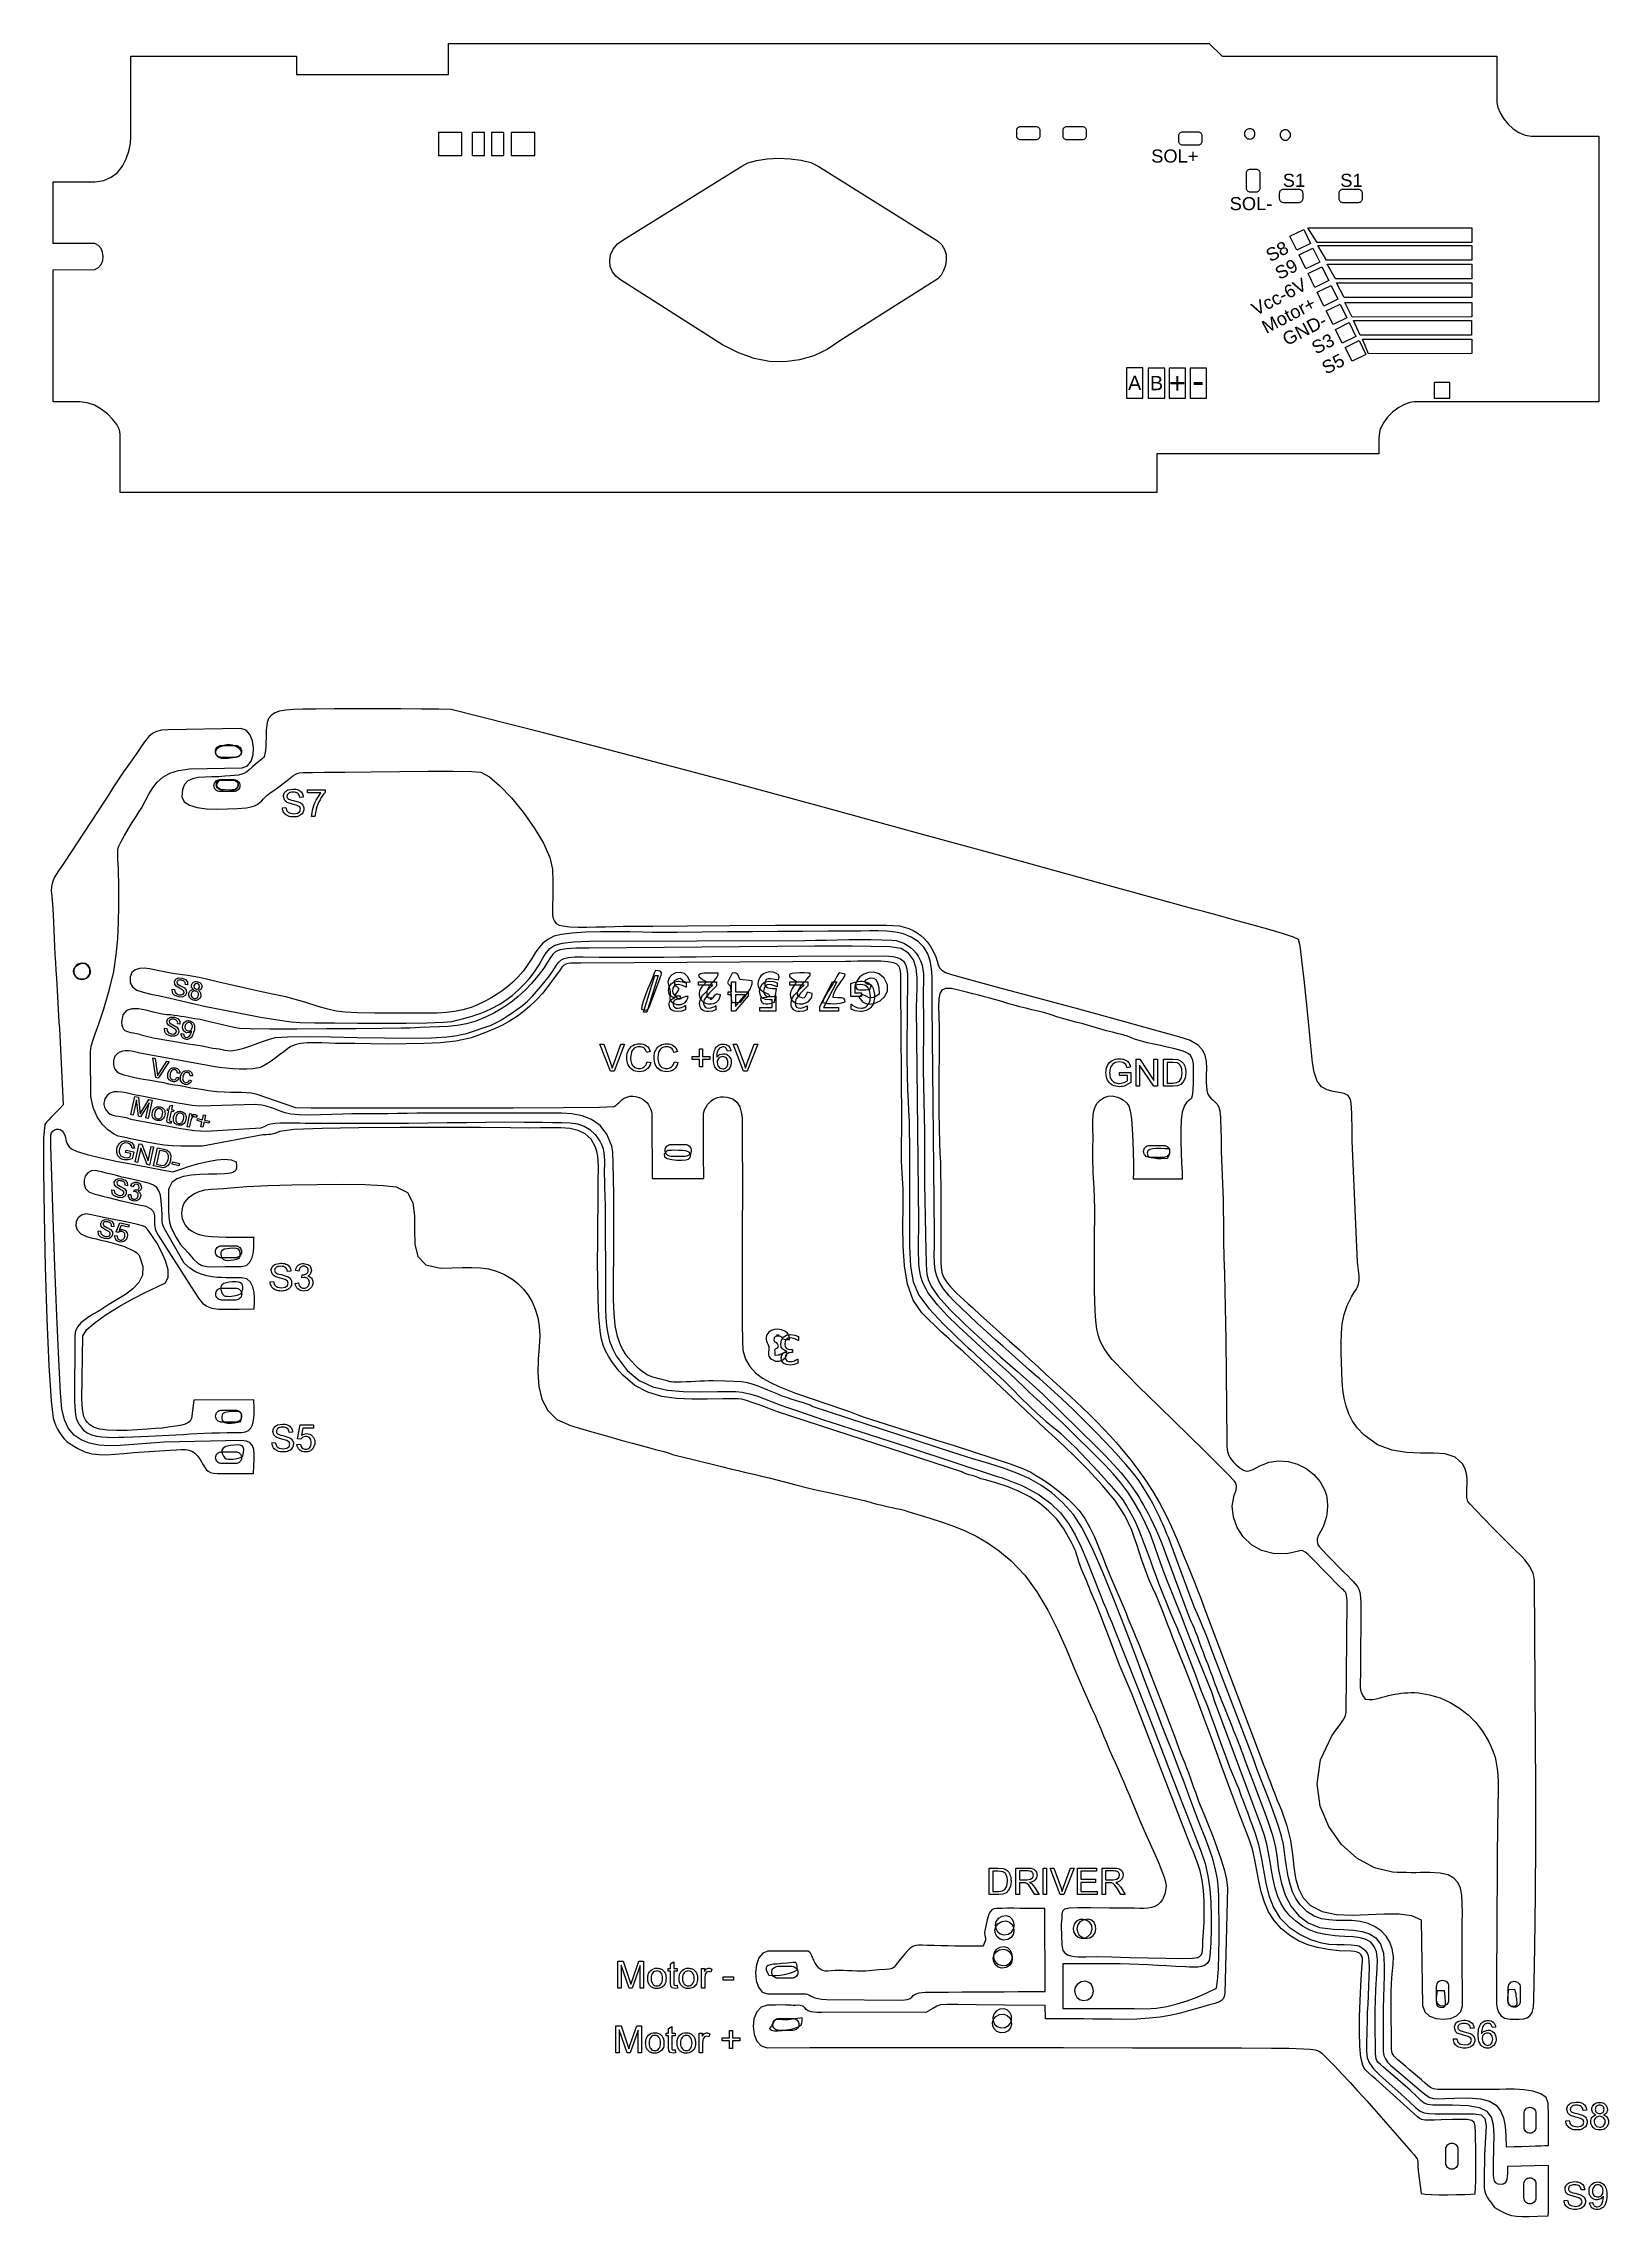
# Model space of a CAD drawing. Extents: x -90 to 90, y -127 to 123.
import ezdxf

# ---------------------------------------------------------------- set-up
doc = ezdxf.new("R2010")
doc.units = 0
doc.layers.add('CAPA_1', color=7, linetype='CONTINUOUS')
doc.styles.add('0', font='arial.ttf', dxfattribs={"height": 1})
doc.styles.add('1', font='Arial', dxfattribs={"height": 1})
doc.styles.add('10', font='Arial', dxfattribs={"height": 1})
doc.styles.add('11', font='Arial', dxfattribs={"height": 1})
doc.styles.add('12', font='Arial', dxfattribs={"height": 1})
doc.styles.add('13', font='Arial', dxfattribs={"height": 1})
doc.styles.add('14', font='Arial', dxfattribs={"height": 1})
doc.styles.add('15', font='Arial', dxfattribs={"height": 1})
doc.styles.add('16', font='Arial', dxfattribs={"height": 1})
doc.styles.add('17', font='Arial', dxfattribs={"height": 1})
doc.styles.add('18', font='Arial', dxfattribs={"height": 1})
doc.styles.add('19', font='Arial', dxfattribs={"height": 1})
doc.styles.add('2', font='Arial', dxfattribs={"height": 1})
doc.styles.add('20', font='Arial', dxfattribs={"height": 1})
doc.styles.add('21', font='Arial', dxfattribs={"height": 1})
doc.styles.add('3', font='Arial', dxfattribs={"height": 1})
doc.styles.add('4', font='Arial', dxfattribs={"height": 1})
doc.styles.add('5', font='Arial', dxfattribs={"height": 1})
doc.styles.add('6', font='Arial', dxfattribs={"height": 1})
doc.styles.add('7', font='Arial', dxfattribs={"height": 1})
doc.styles.add('8', font='Arial', dxfattribs={"height": 1})
doc.styles.add('9', font='Arial', dxfattribs={"height": 1})

msp = doc.modelspace()

# ---------------------------------------------------------------- texts
at = {"layer": 'CAPA_1'}
for s, height, style, p in [('SOL+', 1.50458, '2', (37.405, 108.982)), ('S1', 1.50458, '0', (52.5371, 106.1893)), ('S1', 1.50458, '1', (59.1484, 106.1893)), ('SOL-', 1.50458, '3', (46.4279, 103.5106)), ('A', 1.6397, '4', (34.7405, 82.8183)), ('B', 1.6397, '5', (37.2535, 82.8093)), ('+', 2.3647, '6', (39.439, 82.4669)), ('-', 3.0354, '7', (42.1142, 82.4051))]:
    msp.add_text(s, height=height, dxfattribs=dict(at, style=style)).set_placement(p)
for s, style, p in [('S8', '8', (51.0916, 97.505)), ('S8', '15', (51.0916, 97.505)), ('S9', '10', (52.1468, 95.4573)), ('S9', '17', (52.1468, 95.4573)), ('Vcc-6V', '11', (49.4458, 91.3242)), ('Vcc-6V', '18', (49.4458, 91.3242)), ('Motor+', '12', (50.636, 89.2641)), ('Motor+', '19', (50.636, 89.2641)), ('GND-', '13', (52.9942, 87.8658)), ('GND-', '20', (52.9942, 87.8658)), ('S3', '9', (56.3581, 86.8839)), ('S3', '16', (56.3581, 86.8839)), ('S5', '14', (57.5262, 84.5712)), ('S5', '21', (57.5262, 84.5712))]:
    msp.add_text(s, height=1.50458, rotation=27.523563, dxfattribs=dict(at, style=style)).set_placement(p)

# ---------------------------------------------------------------- linework, layer by layer
at = {"layer": 'CAPA_1'}
for points in [[(81.1204, 112.0193), (81.2499, 112.0221), (88.8832, 112.0166), (88.8832, 81.4786), (67.6009, 81.4786), (67.1345, 81.3995), (66.5414, 81.1704), (65.8798, 80.8034), (65.2079, 80.3106), (64.584, 79.7042), (64.0662, 78.9964), (63.7128, 78.1992), (63.582, 77.3248), (63.5818, 75.4915), (38.0548, 75.4915), (38.0548, 71.0253), (-81.1585, 71.0253), (-81.1585, 77.708), (-81.2669, 78.2522), (-81.5718, 78.8587), (-82.0424, 79.486), (-82.6481, 80.0924), (-83.3584, 80.6365), (-84.1425, 81.0766), (-84.9699, 81.3712), (-85.8099, 81.4786), (-88.8831, 81.4786), (-88.8831, 96.6466), (-84.0851, 96.6836), (-83.6651, 96.9103), (-83.366, 97.2657), (-83.1873, 97.7066), (-83.1286, 98.1897), (-83.1895, 98.6715), (-83.3694, 99.1089), (-83.6681, 99.4585), (-84.0851, 99.6771), (-88.8831, 99.684), (-88.8831, 106.7798), (-84.0851, 106.7798), (-83.0667, 106.915), (-82.2028, 107.2902), (-81.4875, 107.8596), (-80.9152, 108.5773), (-80.48, 109.3977), (-80.1763, 110.2749), (-79.9983, 111.1631), (-79.9402, 112.0166), (-79.9402, 121.2171), (-60.8817, 121.2171), (-60.8817, 119.1223), (-43.4041, 119.1223), (-43.4041, 122.68), (44.0603, 122.68), (45.5635, 121.2171), (77.1362, 121.2171), (77.1471, 115.9061), (77.2562, 115.3347), (77.5219, 114.7044), (77.9213, 114.0568), (78.4314, 113.4337), (79.0293, 112.8766), (79.692, 112.4275), (80.3967, 112.1278), (81.1204, 112.0193)], [(-44.5803, 109.8052), (-41.8837, 109.8052), (-41.8837, 112.4568), (-44.5803, 112.4568), (-44.5803, 109.8052)], [(-44.5803, 109.8052), (-41.8837, 109.8052), (-41.8837, 112.4568), (-44.5803, 112.4568), (-44.5803, 109.8052)], [(-40.6859, 109.8052), (-39.2549, 109.8052), (-39.2549, 112.4568), (-40.6859, 112.4568), (-40.6859, 109.8052)], [(-40.6859, 109.8052), (-39.2549, 109.8052), (-39.2549, 112.4568), (-40.6859, 112.4568), (-40.6859, 109.8052)], [(-38.4637, 109.8052), (-37.0327, 109.8052), (-37.0327, 112.4568), (-38.4637, 112.4568), (-38.4637, 109.8052)], [(-38.4637, 109.8052), (-37.0327, 109.8052), (-37.0327, 112.4568), (-38.4637, 112.4568), (-38.4637, 109.8052)], [(-36.1948, 109.8052), (-33.4922, 109.8052), (-33.4922, 112.4568), (-36.1948, 112.4568), (-36.1948, 109.8052)], [(-36.1948, 109.8052), (-33.4922, 109.8052), (-33.4922, 112.4568), (-36.1948, 112.4568), (-36.1948, 109.8052)], [(22.3826, 113.1442), (24.1361, 113.1442), (24.2269, 113.135), (24.3116, 113.1085), (24.3884, 113.0667), (24.4553, 113.0114), (24.5106, 112.9444), (24.5524, 112.8677), (24.5789, 112.7829), (24.5881, 112.6921), (24.5881, 112.0412), (24.5789, 111.9504), (24.5524, 111.8658), (24.5106, 111.789), (24.4553, 111.7221), (24.3884, 111.6668), (24.3116, 111.625), (24.2269, 111.5985), (24.1361, 111.5893), (22.3826, 111.5893), (22.2917, 111.5985), (22.207, 111.625), (22.1302, 111.6668), (22.0633, 111.7221), (22.0079, 111.789), (21.9662, 111.8658), (21.9397, 111.9504), (21.9305, 112.0412), (21.9305, 112.6921), (21.9397, 112.7829), (21.9662, 112.8677), (22.0079, 112.9444), (22.0633, 113.0114), (22.1302, 113.0667), (22.207, 113.1085), (22.2917, 113.135), (22.3826, 113.1442)], [(27.7122, 113.1442), (29.4658, 113.1442), (29.5566, 113.135), (29.6412, 113.1085), (29.718, 113.0667), (29.7849, 113.0114), (29.8402, 112.9444), (29.882, 112.8677), (29.9085, 112.7829), (29.9177, 112.6921), (29.9177, 112.0412), (29.9085, 111.9504), (29.882, 111.8658), (29.8402, 111.789), (29.7849, 111.7221), (29.718, 111.6668), (29.6412, 111.625), (29.5566, 111.5985), (29.4658, 111.5893), (27.7122, 111.5893), (27.6214, 111.5985), (27.5366, 111.625), (27.4599, 111.6668), (27.3929, 111.7221), (27.3376, 111.789), (27.2958, 111.8658), (27.2693, 111.9504), (27.2601, 112.0412), (27.2601, 112.6921), (27.2693, 112.7829), (27.2958, 112.8677), (27.3376, 112.9444), (27.3929, 113.0114), (27.4599, 113.0667), (27.5366, 113.1085), (27.6214, 113.135), (27.7122, 113.1442)], [(41.0368, 112.5277), (42.7904, 112.5277), (42.8812, 112.5185), (42.9659, 112.492), (43.0426, 112.4503), (43.1096, 112.395), (43.1649, 112.328), (43.2067, 112.2512), (43.2331, 112.1665), (43.2423, 112.0757), (43.2423, 111.4248), (43.2331, 111.334), (43.2067, 111.2493), (43.1649, 111.1725), (43.1096, 111.1056), (43.0426, 111.0503), (42.9659, 111.0085), (42.8812, 110.982), (42.7904, 110.9728), (41.0368, 110.9728), (40.946, 110.982), (40.8612, 111.0085), (40.7845, 111.0503), (40.7175, 111.1056), (40.6622, 111.1725), (40.6204, 111.2493), (40.5939, 111.334), (40.5847, 111.4248), (40.5847, 112.0757), (40.5939, 112.1665), (40.6204, 112.2512), (40.6622, 112.328), (40.7175, 112.395), (40.7845, 112.4503), (40.8612, 112.492), (40.946, 112.5185), (41.0368, 112.5277)], [(41.0368, 112.5277), (42.7904, 112.5277), (42.8812, 112.5185), (42.9659, 112.492), (43.0426, 112.4503), (43.1096, 112.395), (43.1649, 112.328), (43.2067, 112.2512), (43.2331, 112.1665), (43.2423, 112.0757), (43.2423, 111.4248), (43.2331, 111.334), (43.2067, 111.2493), (43.1649, 111.1725), (43.1096, 111.1056), (43.0426, 111.0503), (42.9659, 111.0085), (42.8812, 110.982), (42.7904, 110.9728), (41.0368, 110.9728), (40.946, 110.982), (40.8612, 111.0085), (40.7845, 111.0503), (40.7175, 111.1056), (40.6622, 111.1725), (40.6204, 111.2493), (40.5939, 111.334), (40.5847, 111.4248), (40.5847, 112.0757), (40.5939, 112.1665), (40.6204, 112.2512), (40.6622, 112.328), (40.7175, 112.395), (40.7845, 112.4503), (40.8612, 112.492), (40.946, 112.5185), (41.0368, 112.5277)], [(48.7345, 112.8785), (48.6181, 112.867), (48.5062, 112.8331), (48.403, 112.7779), (48.3126, 112.7037), (48.2384, 112.6133), (48.1832, 112.5101), (48.1493, 112.3982), (48.1378, 112.2818), (48.1493, 112.1654), (48.1832, 112.0535), (48.2384, 111.9503), (48.3126, 111.8599), (48.403, 111.7857), (48.5062, 111.7305), (48.6181, 111.6966), (48.7345, 111.6851), (48.8509, 111.6966), (48.9628, 111.7305), (49.066, 111.7857), (49.1564, 111.8599), (49.2306, 111.9503), (49.2858, 112.0535), (49.3197, 112.1654), (49.3312, 112.2818), (49.3197, 112.3982), (49.2858, 112.5101), (49.2306, 112.6133), (49.1564, 112.7037), (49.066, 112.7779), (48.9628, 112.8331), (48.8509, 112.867)], [(48.7345, 112.8785), (48.6181, 112.867), (48.5062, 112.8331), (48.403, 112.7779), (48.3126, 112.7037), (48.2384, 112.6133), (48.1832, 112.5101), (48.1493, 112.3982), (48.1378, 112.2818), (48.1493, 112.1654), (48.1832, 112.0535), (48.2384, 111.9503), (48.3126, 111.8599), (48.403, 111.7857), (48.5062, 111.7305), (48.6181, 111.6966), (48.7345, 111.6851), (48.8509, 111.6966), (48.9628, 111.7305), (49.066, 111.7857), (49.1564, 111.8599), (49.2306, 111.9503), (49.2858, 112.0535), (49.3197, 112.1654), (49.3312, 112.2818), (49.3197, 112.3982), (49.2858, 112.5101), (49.2306, 112.6133), (49.1564, 112.7037), (49.066, 112.7779), (48.9628, 112.8331), (48.8509, 112.867)], [(52.8294, 112.752), (52.713, 112.7405), (52.6011, 112.7066), (52.4979, 112.6514), (52.4075, 112.5772), (52.3333, 112.4868), (52.2781, 112.3836), (52.2442, 112.2717), (52.2327, 112.1553), (52.2442, 112.0389), (52.2781, 111.927), (52.3333, 111.8238), (52.4075, 111.7334), (52.4979, 111.6592), (52.6011, 111.604), (52.713, 111.5701), (52.8294, 111.5586), (52.9458, 111.5701), (53.0577, 111.604), (53.1609, 111.6592), (53.2513, 111.7334), (53.3255, 111.8238), (53.3807, 111.927), (53.4146, 112.0389), (53.4261, 112.1553), (53.4146, 112.2717), (53.3807, 112.3836), (53.3255, 112.4868), (53.2513, 112.5772), (53.1609, 112.6514), (53.0577, 112.7066), (52.9458, 112.7405)], [(52.8294, 112.752), (52.713, 112.7405), (52.6011, 112.7066), (52.4979, 112.6514), (52.4075, 112.5772), (52.3333, 112.4868), (52.2781, 112.3836), (52.2442, 112.2717), (52.2327, 112.1553), (52.2442, 112.0389), (52.2781, 111.927), (52.3333, 111.8238), (52.4075, 111.7334), (52.4979, 111.6592), (52.6011, 111.604), (52.713, 111.5701), (52.8294, 111.5586), (52.9458, 111.5701), (53.0577, 111.604), (53.1609, 111.6592), (53.2513, 111.7334), (53.3255, 111.8238), (53.3807, 111.927), (53.4146, 112.0389), (53.4261, 112.1553), (53.4146, 112.2717), (53.3807, 112.3836), (53.3255, 112.4868), (53.2513, 112.5772), (53.1609, 112.6514), (53.0577, 112.7066), (52.9458, 112.7405)], [(-23.2389, 100.1394), (-9.6742, 108.554), (-8.974, 108.9432), (-7.9802, 109.2293), (-6.7828, 109.4083), (-5.4718, 109.4761), (-4.137, 109.4286), (-2.8684, 109.2618), (-1.7559, 108.9716), (-0.8896, 108.554), (12.8364, 99.9785), (13.3282, 99.5309), (13.6481, 98.9949), (13.8123, 98.4009), (13.8368, 97.7791), (13.7375, 97.1599), (13.5306, 96.5738), (13.232, 96.0509), (12.8577, 95.6218), (1.5937, 88.4668), (0.1394, 87.4968), (-1.4093, 86.764), (-3.0382, 86.2807), (-4.733, 86.0591), (-6.4796, 86.1112), (-8.2636, 86.4493), (-10.0709, 87.0855), (-11.8872, 88.0321), (-23.6464, 95.4919), (-24.1768, 95.9005), (-24.5665, 96.4257), (-24.8028, 97.0339), (-24.873, 97.6912), (-24.7644, 98.3642), (-24.4643, 99.0189), (-23.96, 99.6219), (-23.2389, 100.1394)], [(-23.2389, 100.1394), (-9.6742, 108.554), (-8.974, 108.9432), (-7.9802, 109.2293), (-6.7828, 109.4083), (-5.4718, 109.4761), (-4.137, 109.4286), (-2.8684, 109.2618), (-1.7559, 108.9716), (-0.8896, 108.554), (12.8364, 99.9785), (13.3282, 99.5309), (13.6481, 98.9949), (13.8123, 98.4009), (13.8368, 97.7791), (13.7375, 97.1599), (13.5306, 96.5738), (13.232, 96.0509), (12.8577, 95.6218), (1.5937, 88.4668), (0.1394, 87.4968), (-1.4093, 86.764), (-3.0382, 86.2807), (-4.733, 86.0591), (-6.4796, 86.1112), (-8.2636, 86.4493), (-10.0709, 87.0855), (-11.8872, 88.0321), (-23.6464, 95.4919), (-24.1768, 95.9005), (-24.5665, 96.4257), (-24.8028, 97.0339), (-24.873, 97.6912), (-24.7644, 98.3642), (-24.4643, 99.0189), (-23.96, 99.6219), (-23.2389, 100.1394)], [(48.3496, 106.0334), (48.3496, 107.787), (48.3588, 107.8778), (48.3853, 107.9624), (48.427, 108.0392), (48.4823, 108.1061), (48.5493, 108.1614), (48.6261, 108.2032), (48.7108, 108.2297), (48.8016, 108.2389), (49.4525, 108.2389), (49.5433, 108.2297), (49.628, 108.2032), (49.7048, 108.1614), (49.7717, 108.1061), (49.827, 108.0392), (49.8688, 107.9624), (49.8953, 107.8778), (49.9045, 107.787), (49.9045, 106.0334), (49.8953, 105.9426), (49.8688, 105.8578), (49.827, 105.7811), (49.7717, 105.7141), (49.7048, 105.6588), (49.628, 105.617), (49.5433, 105.5905), (49.4525, 105.5813), (48.8016, 105.5813), (48.7108, 105.5905), (48.6261, 105.617), (48.5493, 105.6588), (48.4823, 105.7141), (48.427, 105.7811), (48.3853, 105.8578), (48.3588, 105.9426), (48.3496, 106.0334)], [(52.6254, 105.9195), (54.379, 105.9195), (54.4698, 105.9103), (54.5545, 105.8838), (54.6313, 105.8421), (54.6982, 105.7868), (54.7535, 105.7198), (54.7953, 105.643), (54.8218, 105.5583), (54.831, 105.4675), (54.831, 104.8166), (54.8218, 104.7258), (54.7953, 104.6411), (54.7535, 104.5644), (54.6982, 104.4974), (54.6313, 104.4421), (54.5545, 104.4004), (54.4698, 104.3739), (54.379, 104.3647), (52.6254, 104.3647), (52.5346, 104.3739), (52.4499, 104.4004), (52.3731, 104.4421), (52.3061, 104.4974), (52.2508, 104.5644), (52.2091, 104.6411), (52.1826, 104.7258), (52.1734, 104.8166), (52.1734, 105.4675), (52.1826, 105.5583), (52.2091, 105.643), (52.2508, 105.7198), (52.3061, 105.7868), (52.3731, 105.8421), (52.4499, 105.8838), (52.5346, 105.9103), (52.6254, 105.9195)], [(52.6254, 105.9195), (54.379, 105.9195), (54.4698, 105.9103), (54.5545, 105.8838), (54.6313, 105.8421), (54.6982, 105.7868), (54.7535, 105.7198), (54.7953, 105.643), (54.8218, 105.5583), (54.831, 105.4675), (54.831, 104.8166), (54.8218, 104.7258), (54.7953, 104.6411), (54.7535, 104.5644), (54.6982, 104.4974), (54.6313, 104.4421), (54.5545, 104.4004), (54.4698, 104.3739), (54.379, 104.3647), (52.6254, 104.3647), (52.5346, 104.3739), (52.4499, 104.4004), (52.3731, 104.4421), (52.3061, 104.4974), (52.2508, 104.5644), (52.2091, 104.6411), (52.1826, 104.7258), (52.1734, 104.8166), (52.1734, 105.4675), (52.1826, 105.5583), (52.2091, 105.643), (52.2508, 105.7198), (52.3061, 105.7868), (52.3731, 105.8421), (52.4499, 105.8838), (52.5346, 105.9103), (52.6254, 105.9195)], [(52.6254, 105.9195), (54.379, 105.9195), (54.4698, 105.9103), (54.5545, 105.8838), (54.6313, 105.8421), (54.6982, 105.7868), (54.7535, 105.7198), (54.7953, 105.643), (54.8218, 105.5583), (54.831, 105.4675), (54.831, 104.8166), (54.8218, 104.7258), (54.7953, 104.6411), (54.7535, 104.5644), (54.6982, 104.4974), (54.6313, 104.4421), (54.5545, 104.4004), (54.4698, 104.3739), (54.379, 104.3647), (52.6254, 104.3647), (52.5346, 104.3739), (52.4499, 104.4004), (52.3731, 104.4421), (52.3061, 104.4974), (52.2508, 104.5644), (52.2091, 104.6411), (52.1826, 104.7258), (52.1734, 104.8166), (52.1734, 105.4675), (52.1826, 105.5583), (52.2091, 105.643), (52.2508, 105.7198), (52.3061, 105.7868), (52.3731, 105.8421), (52.4499, 105.8838), (52.5346, 105.9103), (52.6254, 105.9195)], [(59.4593, 105.9195), (61.2128, 105.9195), (61.3036, 105.9103), (61.3883, 105.8838), (61.4651, 105.8421), (61.532, 105.7868), (61.5873, 105.7198), (61.6291, 105.643), (61.6556, 105.5583), (61.6648, 105.4675), (61.6648, 104.8166), (61.6556, 104.7258), (61.6291, 104.6411), (61.5873, 104.5644), (61.532, 104.4974), (61.4651, 104.4421), (61.3883, 104.4004), (61.3036, 104.3739), (61.2128, 104.3647), (59.4593, 104.3647), (59.3684, 104.3739), (59.2837, 104.4004), (59.2069, 104.4421), (59.14, 104.4974), (59.0846, 104.5644), (59.0429, 104.6411), (59.0164, 104.7258), (59.0072, 104.8166), (59.0072, 105.4675), (59.0164, 105.5583), (59.0429, 105.643), (59.0846, 105.7198), (59.14, 105.7868), (59.2069, 105.8421), (59.2837, 105.8838), (59.3684, 105.9103), (59.4593, 105.9195)], [(59.4593, 105.9195), (61.2128, 105.9195), (61.3036, 105.9103), (61.3883, 105.8838), (61.4651, 105.8421), (61.532, 105.7868), (61.5873, 105.7198), (61.6291, 105.643), (61.6556, 105.5583), (61.6648, 105.4675), (61.6648, 104.8166), (61.6556, 104.7258), (61.6291, 104.6411), (61.5873, 104.5644), (61.532, 104.4974), (61.4651, 104.4421), (61.3883, 104.4004), (61.3036, 104.3739), (61.2128, 104.3647), (59.4593, 104.3647), (59.3684, 104.3739), (59.2837, 104.4004), (59.2069, 104.4421), (59.14, 104.4974), (59.0846, 104.5644), (59.0429, 104.6411), (59.0164, 104.7258), (59.0072, 104.8166), (59.0072, 105.4675), (59.0164, 105.5583), (59.0429, 105.643), (59.0846, 105.7198), (59.14, 105.7868), (59.2069, 105.8421), (59.2837, 105.8838), (59.3684, 105.9103), (59.4593, 105.9195)], [(54.9568, 101.2815), (55.7356, 99.6848), (54.1388, 98.906), (53.36, 100.5027), (54.9568, 101.2815)], [(54.9568, 101.2815), (55.7356, 99.6848), (54.1388, 98.906), (53.36, 100.5027), (54.9568, 101.2815)], [(54.9568, 101.2815), (55.7356, 99.6848), (54.1388, 98.906), (53.36, 100.5027), (54.9568, 101.2815)], [(54.9568, 101.2815), (55.7356, 99.6848), (54.1388, 98.906), (53.36, 100.5027), (54.9568, 101.2815)], [(56.001, 99.1406), (56.7798, 97.5439), (55.183, 96.7651), (54.4042, 98.3618), (56.001, 99.1406)], [(56.001, 99.1406), (56.7798, 97.5439), (55.183, 96.7651), (54.4042, 98.3618), (56.001, 99.1406)], [(56.001, 99.1406), (56.7798, 97.5439), (55.183, 96.7651), (54.4042, 98.3618), (56.001, 99.1406)], [(56.001, 99.1406), (56.7798, 97.5439), (55.183, 96.7651), (54.4042, 98.3618), (56.001, 99.1406)], [(57.0452, 96.9998), (57.824, 95.4031), (56.2272, 94.6243), (55.4484, 96.221), (57.0452, 96.9998)], [(57.0452, 96.9998), (57.824, 95.4031), (56.2272, 94.6243), (55.4484, 96.221), (57.0452, 96.9998)], [(58.0893, 94.859), (58.8681, 93.2623), (57.2714, 92.4835), (56.4926, 94.0802), (58.0893, 94.859)], [(58.0893, 94.859), (58.8681, 93.2623), (57.2714, 92.4835), (56.4926, 94.0802), (58.0893, 94.859)], [(59.1334, 92.7183), (59.9122, 91.1216), (58.3154, 90.3428), (57.5366, 91.9395), (59.1334, 92.7183)], [(59.1334, 92.7183), (59.9122, 91.1216), (58.3154, 90.3428), (57.5366, 91.9395), (59.1334, 92.7183)], [(59.1334, 92.7183), (59.9122, 91.1216), (58.3154, 90.3428), (57.5366, 91.9395), (59.1334, 92.7183)], [(59.1334, 92.7183), (59.9122, 91.1216), (58.3154, 90.3428), (57.5366, 91.9395), (59.1334, 92.7183)], [(60.1776, 90.5774), (60.9564, 88.9807), (59.3596, 88.2019), (58.5808, 89.7986), (60.1776, 90.5774)], [(60.1776, 90.5774), (60.9564, 88.9807), (59.3596, 88.2019), (58.5808, 89.7986), (60.1776, 90.5774)], [(60.1776, 90.5774), (60.9564, 88.9807), (59.3596, 88.2019), (58.5808, 89.7986), (60.1776, 90.5774)], [(60.1776, 90.5774), (60.9564, 88.9807), (59.3596, 88.2019), (58.5808, 89.7986), (60.1776, 90.5774)], [(61.3195, 88.5119), (62.0983, 86.9152), (60.5015, 86.1364), (59.7227, 87.7332), (61.3195, 88.5119)], [(61.3195, 88.5119), (62.0983, 86.9152), (60.5015, 86.1364), (59.7227, 87.7332), (61.3195, 88.5119)], [(61.3195, 88.5119), (62.0983, 86.9152), (60.5015, 86.1364), (59.7227, 87.7332), (61.3195, 88.5119)], [(61.3195, 88.5119), (62.0983, 86.9152), (60.5015, 86.1364), (59.7227, 87.7332), (61.3195, 88.5119)], [(61.3195, 88.5119), (62.0983, 86.9152), (60.5015, 86.1364), (59.7227, 87.7332), (61.3195, 88.5119)], [(61.3195, 88.5119), (62.0983, 86.9152), (60.5015, 86.1364), (59.7227, 87.7332), (61.3195, 88.5119)], [(34.5603, 81.9072), (36.4405, 81.9072), (36.4405, 85.3602), (34.5603, 85.3602), (34.5603, 81.9072)], [(34.5603, 81.9072), (36.4405, 81.9072), (36.4405, 85.3602), (34.5603, 85.3602), (34.5603, 81.9072)], [(37.0733, 81.8982), (38.9535, 81.8982), (38.9535, 85.3512), (37.0733, 85.3512), (37.0733, 81.8982)], [(37.0733, 81.8982), (38.9535, 81.8982), (38.9535, 85.3512), (37.0733, 85.3512), (37.0733, 81.8982)], [(39.4596, 81.8982), (41.3398, 81.8982), (41.3398, 85.3512), (39.4596, 85.3512), (39.4596, 81.8982)], [(39.4596, 81.8982), (41.3398, 81.8982), (41.3398, 85.3512), (39.4596, 85.3512), (39.4596, 81.8982)], [(41.9003, 81.8982), (43.7805, 81.8982), (43.7805, 85.3512), (41.9003, 85.3512), (41.9003, 81.8982)], [(41.9003, 81.8982), (43.7805, 81.8982), (43.7805, 85.3512), (41.9003, 85.3512), (41.9003, 81.8982)], [(69.9321, 81.8981), (71.7379, 81.8981), (71.7379, 83.7039), (69.9321, 83.7039), (69.9321, 81.8981)], [(69.9321, 81.8981), (71.7379, 81.8981), (71.7379, 83.7039), (69.9321, 83.7039), (69.9321, 81.8981)], [(69.9321, 81.8981), (71.7379, 81.8981), (71.7379, 83.7039), (69.9321, 83.7039), (69.9321, 81.8981)], [(69.9321, 81.8981), (71.7379, 81.8981), (71.7379, 83.7039), (69.9321, 83.7039), (69.9321, 81.8981)], [(69.9321, 81.8981), (71.7379, 81.8981), (71.7379, 83.7039), (69.9321, 83.7039), (69.9321, 81.8981)], [(69.9321, 81.8981), (71.7379, 81.8981), (71.7379, 83.7039), (69.9321, 83.7039), (69.9321, 81.8981)], [(-69.7491, 37.9244), (-68.1613, 37.9782), (-67.9568, 37.9224), (-67.7948, 37.8194), (-67.6796, 37.6813), (-67.6157, 37.5202), (-67.6077, 37.3482), (-67.6601, 37.1776), (-67.7773, 37.0203), (-67.9639, 36.8885), (-68.6156, 36.8227), (-69.1519, 36.8293), (-69.5693, 36.9001), (-69.8644, 37.0268), (-70.0334, 37.2008), (-70.0729, 37.414), (-69.9793, 37.658), (-69.7491, 37.9244)], [(-62.5107, 34.78), (-62.1245, 34.8147), (-61.9964, 34.4299), (-61.9391, 34.3586), (-61.8679, 34.2943), (-61.7828, 34.2371), (-61.684, 34.1869), (-61.2074, 34.0944), (-60.7922, 34.1645), (-60.5246, 34.3576), (-60.4363, 34.6238), (-60.521, 34.8784), (-60.8009, 35.0614), (-61.3542, 35.2125), (-61.9538, 35.4064), (-62.0578, 35.4685), (-62.1475, 35.5376), (-62.223, 35.6136), (-62.2843, 35.6964), (-62.3935, 36.0833), (-62.3851, 36.1995), (-62.36, 36.3117), (-62.3182, 36.4198), (-62.2597, 36.5238), (-62.1854, 36.6201), (-62.0957, 36.704), (-61.9906, 36.7755), (-61.8699, 36.8348), (-61.2999, 36.9411), (-61.1324, 36.9342), (-60.9751, 36.9133), (-60.8279, 36.8785), (-60.6909, 36.8297), (-60.5667, 36.7678), (-60.4577, 36.6925), (-60.3638, 36.604), (-60.2852, 36.5021), (-60.2224, 36.3905), (-60.1761, 36.2717), (-60.1462, 36.1456), (-60.1326, 36.0125), (-60.5275, 35.9821), (-60.5527, 36.1201), (-60.597, 36.2402), (-60.6601, 36.3423), (-60.7423, 36.4262), (-60.8449, 36.4921), (-60.9695, 36.5391), (-61.1158, 36.5672), (-61.284, 36.5766), (-61.458, 36.5681), (-61.6067, 36.5424), (-61.73, 36.4997), (-61.8279, 36.4399), (-61.9025, 36.368), (-61.9559, 36.2891), (-61.9879, 36.2031), (-61.9986, 36.1101), (-61.991, 36.0302), (-61.9683, 35.9577), (-61.9306, 35.8924), (-61.8778, 35.8345), (-61.7944, 35.7803), (-61.6634, 35.7252), (-61.4846, 35.6694), (-61.258, 35.6132), (-60.5702, 35.415), (-60.4438, 35.3486), (-60.335, 35.2738), (-60.2437, 35.1907), (-60.1702, 35.099), (-60.1138, 34.9999), (-60.0735, 34.8934), (-60.0494, 34.7796), (-60.0414, 34.6585), (-60.0502, 34.5363), (-60.0768, 34.4179), (-60.1211, 34.3032), (-60.1832, 34.192), (-60.2619, 34.0885), (-60.3559, 33.9972), (-60.4654, 33.9182), (-60.5904, 33.8513), (-60.7274, 33.7981), (-60.8727, 33.7602), (-61.0263, 33.7374), (-61.1885, 33.7298), (-61.3905, 33.7375), (-61.5753, 33.7607), (-61.743, 33.7991), (-61.8937, 33.8528), (-62.0286, 33.9218), (-62.1478, 34.0064), (-62.2515, 34.1066), (-62.34, 34.2224), (-62.4116, 34.3496), (-62.4639, 34.4849), (-62.4968, 34.6284), (-62.5107, 34.78)], [(-62.5107, 34.78), (-62.1245, 34.8147), (-61.9964, 34.4299), (-61.9391, 34.3586), (-61.8679, 34.2943), (-61.7828, 34.2371), (-61.684, 34.1869), (-61.2074, 34.0944), (-60.7922, 34.1645), (-60.5246, 34.3576), (-60.4363, 34.6238), (-60.521, 34.8784), (-60.8009, 35.0614), (-61.3542, 35.2125), (-61.9538, 35.4064), (-62.0578, 35.4685), (-62.1475, 35.5376), (-62.223, 35.6136), (-62.2843, 35.6964), (-62.3935, 36.0833), (-62.3851, 36.1995), (-62.36, 36.3117), (-62.3182, 36.4198), (-62.2597, 36.5238), (-62.1854, 36.6201), (-62.0957, 36.704), (-61.9906, 36.7755), (-61.8699, 36.8348), (-61.2999, 36.9411), (-61.1324, 36.9342), (-60.9751, 36.9133), (-60.8279, 36.8785), (-60.6909, 36.8297), (-60.5667, 36.7678), (-60.4577, 36.6925), (-60.3638, 36.604), (-60.2852, 36.5021), (-60.2224, 36.3905), (-60.1761, 36.2717), (-60.1462, 36.1456), (-60.1326, 36.0125), (-60.5275, 35.9821), (-60.5527, 36.1201), (-60.597, 36.2402), (-60.6601, 36.3423), (-60.7423, 36.4262), (-60.8449, 36.4921), (-60.9695, 36.5391), (-61.1158, 36.5672), (-61.284, 36.5766), (-61.458, 36.5681), (-61.6067, 36.5424), (-61.73, 36.4997), (-61.8279, 36.4399), (-61.9025, 36.368), (-61.9559, 36.2891), (-61.9879, 36.2031), (-61.9986, 36.1101), (-61.991, 36.0302), (-61.9683, 35.9577), (-61.9306, 35.8924), (-61.8778, 35.8345), (-61.7944, 35.7803), (-61.6634, 35.7252), (-61.4846, 35.6694), (-61.258, 35.6132), (-60.5702, 35.415), (-60.4438, 35.3486), (-60.335, 35.2738), (-60.2437, 35.1907), (-60.1702, 35.099), (-60.1138, 34.9999), (-60.0735, 34.8934), (-60.0494, 34.7796), (-60.0414, 34.6585), (-60.0502, 34.5363), (-60.0768, 34.4179), (-60.1211, 34.3032), (-60.1832, 34.192), (-60.2619, 34.0885), (-60.3559, 33.9972), (-60.4654, 33.9182), (-60.5904, 33.8513), (-60.7274, 33.7981), (-60.8727, 33.7602), (-61.0263, 33.7374), (-61.1885, 33.7298), (-61.3905, 33.7375), (-61.5753, 33.7607), (-61.743, 33.7991), (-61.8937, 33.8528), (-62.0286, 33.9218), (-62.1478, 34.0064), (-62.2515, 34.1066), (-62.34, 34.2224), (-62.4116, 34.3496), (-62.4639, 34.4849), (-62.4968, 34.6284), (-62.5107, 34.78)], [(-59.6118, 36.4855), (-59.6118, 36.85), (-57.6026, 36.85), (-57.6026, 36.5549), (-57.7505, 36.384), (-57.898, 36.1871), (-58.0447, 35.9642), (-58.1906, 35.7152), (-58.3282, 35.4513), (-58.449, 35.1836), (-58.5533, 34.9121), (-58.6412, 34.6368), (-58.7873, 33.7819), (-59.1779, 33.7819), (-59.0339, 34.6686), (-58.9577, 34.9266), (-58.8667, 35.1797), (-58.7608, 35.4281), (-58.6398, 35.6718), (-58.093, 36.4855), (-59.6118, 36.4855)], [(-59.6118, 36.4855), (-59.6118, 36.85), (-57.6026, 36.85), (-57.6026, 36.5549), (-57.7505, 36.384), (-57.898, 36.1871), (-58.0447, 35.9642), (-58.1906, 35.7152), (-58.3282, 35.4513), (-58.449, 35.1836), (-58.5533, 34.9121), (-58.6412, 34.6368), (-58.7873, 33.7819), (-59.1779, 33.7819), (-59.0339, 34.6686), (-58.9577, 34.9266), (-58.8667, 35.1797), (-58.7608, 35.4281), (-58.6398, 35.6718), (-58.093, 36.4855), (-59.6118, 36.4855)], [(-75.193, 13.932), (-74.9279, 13.897), (-74.8992, 13.6213), (-74.7254, 13.4126), (-74.4195, 13.2799), (-74.1304, 13.2648), (-73.9216, 13.3534), (-73.8234, 13.5188), (-73.8419, 13.7025), (-74.002, 13.8674), (-74.3505, 14.0514), (-74.7238, 14.2709), (-74.9034, 14.5145), (-74.9186, 14.7902), (-74.7638, 15.0652), (-74.4556, 15.2152), (-74.0576, 15.2011), (-73.6652, 15.0357), (-73.442, 14.7556), (-73.4126, 14.4042), (-73.6817, 14.4431), (-73.6781, 14.5399), (-73.6898, 14.6272), (-73.7169, 14.7052), (-73.7593, 14.7739), (-73.8185, 14.8333), (-73.895, 14.8833), (-73.9889, 14.9241), (-74.1005, 14.9555), (-74.2182, 14.9758), (-74.3216, 14.9808), (-74.4106, 14.9705), (-74.4851, 14.9451), (-74.5458, 14.9079), (-74.5933, 14.863), (-74.6276, 14.8101), (-74.6486, 14.7493), (-74.6087, 14.5465), (-74.2261, 14.3056), (-73.7947, 14.07), (-73.5729, 13.7978), (-73.5523, 13.4823), (-73.7172, 13.1899), (-74.0418, 13.0221), (-74.4613, 13.0298), (-74.9172, 13.2173), (-74.9973, 13.284), (-75.0648, 13.3587), (-75.1196, 13.4414), (-75.1618, 13.5323), (-75.193, 13.932)], [(-72.7607, 13.8855), (-72.9598, 14.1043), (-72.9791, 14.38), (-72.9445, 14.4869), (-72.8915, 14.5801), (-72.8202, 14.6597), (-72.7304, 14.7257), (-72.6269, 14.7738), (-72.5142, 14.7995), (-72.3922, 14.8029), (-72.2608, 14.784), (-72.1333, 14.7452), (-72.0235, 14.6897), (-71.9313, 14.6173), (-71.8569, 14.5281), (-71.8029, 14.4281), (-71.7716, 14.3242), (-71.7627, 14.2164), (-71.7765, 14.1047), (-71.9089, 13.8694), (-72.1766, 13.7551), (-72.0944, 13.699), (-72.0259, 13.6358), (-71.9709, 13.5656), (-71.9294, 13.4884), (-71.903, 13.1334), (-71.9434, 13.0079), (-72.0051, 12.8981), (-72.0881, 12.8042), (-72.1924, 12.7261), (-72.3118, 12.6695), (-72.4413, 12.6388), (-72.5806, 12.634), (-72.73, 12.6553), (-72.8743, 12.6993), (-72.9986, 12.7628), (-73.1029, 12.8458), (-73.1871, 12.9483), (-73.2482, 13.0638), (-73.2832, 13.1853), (-73.292, 13.3128), (-73.2746, 13.4462), (-73.2466, 13.5421), (-73.2075, 13.627), (-73.1573, 13.7007), (-73.0961, 13.7634), (-73.0249, 13.814), (-72.9453, 13.8512), (-72.8572, 13.875), (-72.7607, 13.8855)], [(-73.0121, 13.3864), (-73.0071, 13.163), (-72.8885, 12.97), (-72.6804, 12.8651), (-72.5911, 12.8529), (-72.5064, 12.8572), (-72.4265, 12.8781), (-72.3512, 12.9154), (-72.2852, 12.9669), (-72.2322, 13.0296), (-72.1923, 13.1036), (-72.1656, 13.1889), (-72.1536, 13.2791), (-72.1586, 13.3646), (-72.1809, 13.4456), (-72.2204, 13.522), (-72.274, 13.5893), (-72.3386, 13.6433), (-72.4143, 13.684), (-72.5012, 13.7112), (-72.5892, 13.723), (-72.6729, 13.718), (-72.7521, 13.6964), (-72.8269, 13.6583), (-72.893, 13.6063), (-72.9459, 13.5437), (-72.9856, 13.4705), (-73.0121, 13.3864)], [(-72.7156, 14.3301), (-72.6739, 14.0672), (-72.4476, 13.9184), (-72.1847, 13.9577), (-72.039, 14.1645), (-72.0843, 14.423), (-72.305, 14.5732), (-72.569, 14.533), (-72.7156, 14.3301)], [(-76.075, 9.434), (-75.8099, 9.399), (-75.7812, 9.1233), (-75.6074, 8.9146), (-75.3015, 8.7819), (-75.0124, 8.7668), (-74.8036, 8.8554), (-74.7054, 9.0208), (-74.7239, 9.2045), (-74.884, 9.3694), (-75.2325, 9.5534), (-75.6058, 9.7729), (-75.7854, 10.0165), (-75.8006, 10.2922), (-75.6458, 10.5672), (-75.3376, 10.7172), (-74.9396, 10.7031), (-74.5472, 10.5377), (-74.324, 10.2576), (-74.2946, 9.9062), (-74.5637, 9.9451), (-74.5601, 10.0419), (-74.5718, 10.1292), (-74.5989, 10.2072), (-74.6413, 10.2759), (-74.7005, 10.3353), (-74.777, 10.3853), (-74.8709, 10.4261), (-74.9825, 10.4575), (-75.1002, 10.4778), (-75.2036, 10.4828), (-75.2926, 10.4725), (-75.3671, 10.4471), (-75.4278, 10.4099), (-75.4753, 10.365), (-75.5096, 10.3121), (-75.5306, 10.2513), (-75.4907, 10.0485), (-75.1081, 9.8076), (-74.6767, 9.572), (-74.4549, 9.2998), (-74.4343, 8.9843), (-74.5992, 8.6919), (-74.9238, 8.5241), (-75.3433, 8.5318), (-75.7992, 8.7193), (-75.8793, 8.786), (-75.9468, 8.8607), (-76.0016, 8.9434), (-76.0438, 9.0343), (-76.075, 9.434)], [(-74.1422, 8.8183), (-73.8916, 8.786), (-73.8281, 8.508), (-73.6196, 8.3798), (-73.4006, 8.3878), (-73.2225, 8.4995), (-73.0733, 8.7218), (-72.9656, 9.0263), (-72.9554, 9.0775), (-73.2093, 8.9259), (-73.5138, 8.9142), (-73.6356, 8.9534), (-73.7422, 9.014), (-73.8336, 9.0959), (-73.9097, 9.199), (-73.9658, 9.3177), (-73.9961, 9.4464), (-74.0005, 9.5851), (-73.9792, 9.7337), (-73.9339, 9.8819), (-73.8687, 10.0093), (-73.7836, 10.1161), (-73.6786, 10.2021), (-73.5604, 10.2647), (-73.4358, 10.3004), (-73.3047, 10.3093), (-73.1672, 10.2915), (-72.8197, 10.0991), (-72.754, 10.021), (-72.701, 9.9335), (-72.6607, 9.8367), (-72.6332, 9.7305), (-72.62, 9.6092), (-72.623, 9.4677), (-72.6418, 9.3062), (-72.6766, 9.1247), (-72.7242, 8.9362), (-72.778, 8.7706), (-72.8382, 8.6277), (-72.9046, 8.5076), (-72.9781, 8.4072), (-73.0588, 8.3232), (-73.147, 8.2558), (-73.2426, 8.205), (-73.344, 8.1707), (-73.4493, 8.1535), (-73.5585, 8.1535), (-73.6717, 8.1704), (-73.7865, 8.2047), (-73.8863, 8.2537), (-73.9711, 8.3171), (-74.041, 8.3949), (-74.094, 8.4851), (-74.1286, 8.5859), (-74.1446, 8.6969), (-74.1422, 8.8183)], [(-72.8903, 9.5047), (-72.8743, 9.6109), (-72.8756, 9.7089), (-72.894, 9.7988), (-72.9296, 9.8806), (-72.9788, 9.9509), (-73.0374, 10.0064), (-73.1055, 10.047), (-73.1831, 10.0727), (-73.2676, 10.0824), (-73.3504, 10.0734), (-73.4316, 10.0457), (-73.5113, 9.9994), (-73.5832, 9.9369), (-73.6417, 9.8607), (-73.6867, 9.7705), (-73.7182, 9.6664), (-73.7317, 9.5699), (-73.7282, 9.4794), (-73.7076, 9.3949), (-73.6699, 9.3164), (-73.6184, 9.2478), (-73.5565, 9.1932), (-73.484, 9.1526), (-73.401, 9.1262), (-73.3145, 9.1151), (-73.2323, 9.1213), (-73.1546, 9.1448), (-73.0813, 9.1856), (-73.016, 9.2426), (-72.9624, 9.3148), (-72.9206, 9.4022), (-72.8903, 9.5047)], [(-24.7947, 4.4888), (-25.9953, 7.596), (-25.5498, 7.596), (-24.7426, 5.3379), (-24.5799, 4.8295), (-24.4128, 5.3379), (-23.5752, 7.596), (-23.1558, 7.596), (-24.3672, 4.4888), (-24.7947, 4.4888)], [(-24.7947, 4.4888), (-25.9953, 7.596), (-25.5498, 7.596), (-24.7426, 5.3379), (-24.5799, 4.8295), (-24.4128, 5.3379), (-23.5752, 7.596), (-23.1558, 7.596), (-24.3672, 4.4888), (-24.7947, 4.4888)], [(-20.5723, 5.5788), (-20.16, 5.4746), (-20.2374, 5.2364), (-20.3406, 5.0285), (-20.4696, 4.8507), (-20.6243, 4.7029), (-20.8013, 4.5866), (-20.997, 4.5034), (-21.2114, 4.4534), (-21.4445, 4.4367), (-21.6835, 4.4495), (-21.8991, 4.4878), (-22.0914, 4.5517), (-22.2604, 4.6414), (-22.4082, 4.7549), (-22.5371, 4.8914), (-22.6471, 5.0508), (-22.7384, 5.233), (-22.8102, 5.4306), (-22.8615, 5.6352), (-22.8923, 5.8468), (-22.9026, 6.0655), (-22.8911, 6.3002), (-22.8564, 6.5195), (-22.7986, 6.7234), (-22.7175, 6.9117), (-22.615, 7.0815), (-22.4929, 7.2296), (-22.3513, 7.356), (-22.1902, 7.4607), (-22.015, 7.5427), (-21.8312, 7.6013), (-21.6388, 7.6363), (-21.438, 7.648), (-21.2141, 7.6332), (-21.0089, 7.5888), (-20.8225, 7.5147), (-20.6547, 7.4108), (-20.5078, 7.2801), (-20.3851, 7.1254), (-20.2865, 6.9467), (-20.2121, 6.7439), (-20.6157, 6.6485), (-20.6756, 6.8063), (-20.7478, 6.9412), (-20.8323, 7.053), (-20.9288, 7.1417), (-21.038, 7.2096), (-21.1605, 7.2579), (-21.2962, 7.2869), (-21.4452, 7.2965), (-21.6165, 7.2858), (-21.7732, 7.2537), (-21.9154, 7.2001), (-22.0427, 7.1251), (-22.1537, 7.032), (-22.247, 6.924), (-22.3223, 6.8015), (-22.3797, 6.6644), (-22.4773, 6.0677), (-22.4701, 5.876), (-22.4486, 5.6968), (-22.4126, 5.5301), (-22.3623, 5.3762), (-22.2968, 5.2376), (-22.2153, 5.1179), (-22.1178, 5.0168), (-22.0043, 4.9343), (-21.8804, 4.8703), (-21.7515, 4.8247), (-21.6175, 4.7973), (-21.4785, 4.7882), (-21.3128, 4.8007), (-21.1605, 4.838), (-21.0215, 4.9002), (-20.8956, 4.9871), (-20.7859, 5.0989), (-20.6954, 5.2347), (-20.6242, 5.3946), (-20.5723, 5.5788)], [(-20.5723, 5.5788), (-20.16, 5.4746), (-20.2374, 5.2364), (-20.3406, 5.0285), (-20.4696, 4.8507), (-20.6243, 4.7029), (-20.8013, 4.5866), (-20.997, 4.5034), (-21.2114, 4.4534), (-21.4445, 4.4367), (-21.6835, 4.4495), (-21.8991, 4.4878), (-22.0914, 4.5517), (-22.2604, 4.6414), (-22.4082, 4.7549), (-22.5371, 4.8914), (-22.6471, 5.0508), (-22.7384, 5.233), (-22.8102, 5.4306), (-22.8615, 5.6352), (-22.8923, 5.8468), (-22.9026, 6.0655), (-22.8911, 6.3002), (-22.8564, 6.5195), (-22.7986, 6.7234), (-22.7175, 6.9117), (-22.615, 7.0815), (-22.4929, 7.2296), (-22.3513, 7.356), (-22.1902, 7.4607), (-22.015, 7.5427), (-21.8312, 7.6013), (-21.6388, 7.6363), (-21.438, 7.648), (-21.2141, 7.6332), (-21.0089, 7.5888), (-20.8225, 7.5147), (-20.6547, 7.4108), (-20.5078, 7.2801), (-20.3851, 7.1254), (-20.2865, 6.9467), (-20.2121, 6.7439), (-20.6157, 6.6485), (-20.6756, 6.8063), (-20.7478, 6.9412), (-20.8323, 7.053), (-20.9288, 7.1417), (-21.038, 7.2096), (-21.1605, 7.2579), (-21.2962, 7.2869), (-21.4452, 7.2965), (-21.6165, 7.2858), (-21.7732, 7.2537), (-21.9154, 7.2001), (-22.0427, 7.1251), (-22.1537, 7.032), (-22.247, 6.924), (-22.3223, 6.8015), (-22.3797, 6.6644), (-22.4773, 6.0677), (-22.4701, 5.876), (-22.4486, 5.6968), (-22.4126, 5.5301), (-22.3623, 5.3762), (-22.2968, 5.2376), (-22.2153, 5.1179), (-22.1178, 5.0168), (-22.0043, 4.9343), (-21.8804, 4.8703), (-21.7515, 4.8247), (-21.6175, 4.7973), (-21.4785, 4.7882), (-21.3128, 4.8007), (-21.1605, 4.838), (-21.0215, 4.9002), (-20.8956, 4.9871), (-20.7859, 5.0989), (-20.6954, 5.2347), (-20.6242, 5.3946), (-20.5723, 5.5788)], [(-17.4384, 5.5788), (-17.0261, 5.4746), (-17.1035, 5.2364), (-17.2067, 5.0285), (-17.3357, 4.8507), (-17.4904, 4.7029), (-17.6674, 4.5866), (-17.8631, 4.5034), (-18.0775, 4.4534), (-18.3106, 4.4367), (-18.5496, 4.4495), (-18.7652, 4.4878), (-18.9575, 4.5517), (-19.1265, 4.6414), (-19.2743, 4.7549), (-19.4032, 4.8914), (-19.5132, 5.0508), (-19.6045, 5.233), (-19.6763, 5.4306), (-19.7276, 5.6352), (-19.7584, 5.8468), (-19.7687, 6.0655), (-19.7572, 6.3002), (-19.7225, 6.5195), (-19.6647, 6.7234), (-19.5836, 6.9117), (-19.4811, 7.0815), (-19.359, 7.2296), (-19.2174, 7.356), (-19.0563, 7.4607), (-18.8811, 7.5427), (-18.6973, 7.6013), (-18.5049, 7.6363), (-18.3041, 7.648), (-18.0802, 7.6332), (-17.875, 7.5888), (-17.6886, 7.5147), (-17.5208, 7.4108), (-17.3739, 7.2801), (-17.2512, 7.1254), (-17.1526, 6.9467), (-17.0782, 6.7439), (-17.4818, 6.6485), (-17.5417, 6.8063), (-17.6139, 6.9412), (-17.6984, 7.053), (-17.7949, 7.1417), (-17.9041, 7.2096), (-18.0266, 7.2579), (-18.1623, 7.2869), (-18.3113, 7.2965), (-18.4826, 7.2858), (-18.6393, 7.2537), (-18.7815, 7.2001), (-18.9088, 7.1251), (-19.0198, 7.032), (-19.1131, 6.924), (-19.1884, 6.8015), (-19.2458, 6.6644), (-19.3434, 6.0677), (-19.3362, 5.876), (-19.3147, 5.6968), (-19.2787, 5.5301), (-19.2284, 5.3762), (-19.1629, 5.2376), (-19.0814, 5.1179), (-18.9839, 5.0168), (-18.8704, 4.9343), (-18.7465, 4.8703), (-18.6176, 4.8247), (-18.4836, 4.7973), (-18.3446, 4.7882), (-18.1789, 4.8007), (-18.0266, 4.838), (-17.8876, 4.9002), (-17.7617, 4.9871), (-17.652, 5.0989), (-17.5615, 5.2347), (-17.4903, 5.3946), (-17.4384, 5.5788)], [(-17.4384, 5.5788), (-17.0261, 5.4746), (-17.1035, 5.2364), (-17.2067, 5.0285), (-17.3357, 4.8507), (-17.4904, 4.7029), (-17.6674, 4.5866), (-17.8631, 4.5034), (-18.0775, 4.4534), (-18.3106, 4.4367), (-18.5496, 4.4495), (-18.7652, 4.4878), (-18.9575, 4.5517), (-19.1265, 4.6414), (-19.2743, 4.7549), (-19.4032, 4.8914), (-19.5132, 5.0508), (-19.6045, 5.233), (-19.6763, 5.4306), (-19.7276, 5.6352), (-19.7584, 5.8468), (-19.7687, 6.0655), (-19.7572, 6.3002), (-19.7225, 6.5195), (-19.6647, 6.7234), (-19.5836, 6.9117), (-19.4811, 7.0815), (-19.359, 7.2296), (-19.2174, 7.356), (-19.0563, 7.4607), (-18.8811, 7.5427), (-18.6973, 7.6013), (-18.5049, 7.6363), (-18.3041, 7.648), (-18.0802, 7.6332), (-17.875, 7.5888), (-17.6886, 7.5147), (-17.5208, 7.4108), (-17.3739, 7.2801), (-17.2512, 7.1254), (-17.1526, 6.9467), (-17.0782, 6.7439), (-17.4818, 6.6485), (-17.5417, 6.8063), (-17.6139, 6.9412), (-17.6984, 7.053), (-17.7949, 7.1417), (-17.9041, 7.2096), (-18.0266, 7.2579), (-18.1623, 7.2869), (-18.3113, 7.2965), (-18.4826, 7.2858), (-18.6393, 7.2537), (-18.7815, 7.2001), (-18.9088, 7.1251), (-19.0198, 7.032), (-19.1131, 6.924), (-19.1884, 6.8015), (-19.2458, 6.6644), (-19.3434, 6.0677), (-19.3362, 5.876), (-19.3147, 5.6968), (-19.2787, 5.5301), (-19.2284, 5.3762), (-19.1629, 5.2376), (-19.0814, 5.1179), (-18.9839, 5.0168), (-18.8704, 4.9343), (-18.7465, 4.8703), (-18.6176, 4.8247), (-18.4836, 4.7973), (-18.3446, 4.7882), (-18.1789, 4.8007), (-18.0266, 4.838), (-17.8876, 4.9002), (-17.7617, 4.9871), (-17.652, 5.0989), (-17.5615, 5.2347), (-17.4903, 5.3946), (-17.4384, 5.5788)], [(-10.9463, 6.8365), (-11.3239, 6.8061), (-11.4693, 7.1331), (-11.5515, 7.2047), (-11.6428, 7.2558), (-11.7432, 7.2863), (-11.8526, 7.2965), (-12.1766, 7.1945), (-12.2618, 7.1214), (-12.3375, 7.0333), (-12.4038, 6.9302), (-12.4609, 6.8119), (-12.5067, 6.6722), (-12.5401, 6.506), (-12.5609, 6.3131), (-12.5693, 6.0937), (-12.4965, 6.1917), (-12.4159, 6.2764), (-12.3276, 6.3474), (-12.2316, 6.4047), (-11.8135, 6.5067), (-11.6296, 6.4891), (-11.4599, 6.4363), (-11.3042, 6.3484), (-11.1626, 6.2254), (-11.0453, 6.0747), (-10.9614, 5.9035), (-10.9111, 5.7117), (-10.8943, 5.4992), (-10.9022, 5.3554), (-10.9257, 5.2169), (-10.965, 5.0836), (-11.0201, 4.9553), (-11.0893, 4.8369), (-11.1701, 4.7334), (-11.2627, 4.6446), (-11.3673, 4.5705), (-11.4812, 4.5121), (-11.6026, 4.4703), (-11.7315, 4.4451), (-11.8678, 4.4367), (-11.9841, 4.4422), (-12.0951, 4.4587), (-12.2005, 4.4861), (-12.3006, 4.5245), (-12.3951, 4.5738), (-12.4842, 4.6341), (-12.5678, 4.7054), (-12.646, 4.7875), (-12.7165, 4.8822), (-12.7776, 4.9912), (-12.8293, 5.1143), (-12.8716, 5.2517), (-12.9045, 5.4033), (-12.9281, 5.5691), (-12.9422, 5.7491), (-12.9469, 5.9433), (-12.9417, 6.1608), (-12.926, 6.3629), (-12.8999, 6.5497), (-12.8635, 6.7211), (-12.8165, 6.8772), (-12.7593, 7.0179), (-12.6916, 7.1432), (-12.6135, 7.2531), (-12.5376, 7.3365), (-12.4555, 7.4088), (-12.367, 7.47), (-12.2722, 7.52), (-12.171, 7.559), (-12.0635, 7.5868), (-11.9496, 7.6034), (-11.8294, 7.609), (-11.6542, 7.5961), (-11.4955, 7.5576), (-11.3532, 7.4934), (-11.2277, 7.4036), (-11.1222, 7.2913), (-11.0401, 7.1594), (-10.9814, 7.0078), (-10.9463, 6.8365)], [(-10.9463, 6.8365), (-11.3239, 6.8061), (-11.4693, 7.1331), (-11.5515, 7.2047), (-11.6428, 7.2558), (-11.7432, 7.2863), (-11.8526, 7.2965), (-12.1766, 7.1945), (-12.2618, 7.1214), (-12.3375, 7.0333), (-12.4038, 6.9302), (-12.4609, 6.8119), (-12.5067, 6.6722), (-12.5401, 6.506), (-12.5609, 6.3131), (-12.5693, 6.0937), (-12.4965, 6.1917), (-12.4159, 6.2764), (-12.3276, 6.3474), (-12.2316, 6.4047), (-11.8135, 6.5067), (-11.6296, 6.4891), (-11.4599, 6.4363), (-11.3042, 6.3484), (-11.1626, 6.2254), (-11.0453, 6.0747), (-10.9614, 5.9035), (-10.9111, 5.7117), (-10.8943, 5.4992), (-10.9022, 5.3554), (-10.9257, 5.2169), (-10.965, 5.0836), (-11.0201, 4.9553), (-11.0893, 4.8369), (-11.1701, 4.7334), (-11.2627, 4.6446), (-11.3673, 4.5705), (-11.4812, 4.5121), (-11.6026, 4.4703), (-11.7315, 4.4451), (-11.8678, 4.4367), (-11.9841, 4.4422), (-12.0951, 4.4587), (-12.2005, 4.4861), (-12.3006, 4.5245), (-12.3951, 4.5738), (-12.4842, 4.6341), (-12.5678, 4.7054), (-12.646, 4.7875), (-12.7165, 4.8822), (-12.7776, 4.9912), (-12.8293, 5.1143), (-12.8716, 5.2517), (-12.9045, 5.4033), (-12.9281, 5.5691), (-12.9422, 5.7491), (-12.9469, 5.9433), (-12.9417, 6.1608), (-12.926, 6.3629), (-12.8999, 6.5497), (-12.8635, 6.7211), (-12.8165, 6.8772), (-12.7593, 7.0179), (-12.6916, 7.1432), (-12.6135, 7.2531), (-12.5376, 7.3365), (-12.4555, 7.4088), (-12.367, 7.47), (-12.2722, 7.52), (-12.171, 7.559), (-12.0635, 7.5868), (-11.9496, 7.6034), (-11.8294, 7.609), (-11.6542, 7.5961), (-11.4955, 7.5576), (-11.3532, 7.4934), (-11.2277, 7.4036), (-11.1222, 7.2913), (-11.0401, 7.1594), (-10.9814, 7.0078), (-10.9463, 6.8365)], [(-9.4789, 4.4888), (-10.6795, 7.596), (-10.234, 7.596), (-9.4268, 5.3379), (-9.2641, 4.8295), (-9.097, 5.3379), (-8.2594, 7.596), (-7.84, 7.596), (-9.0514, 4.4888), (-9.4789, 4.4888)], [(-9.4789, 4.4888), (-10.6795, 7.596), (-10.234, 7.596), (-9.4268, 5.3379), (-9.2641, 4.8295), (-9.097, 5.3379), (-8.2594, 7.596), (-7.84, 7.596), (-9.0514, 4.4888), (-9.4789, 4.4888)], [(-77.0878, 3.7484), (-77.4316, 6.0119), (-77.1334, 5.9454), (-76.9282, 4.3115), (-76.895, 3.9456), (-76.7065, 4.2619), (-75.807, 5.6508), (-75.5256, 5.588), (-76.8049, 3.6855), (-77.0878, 3.7484)], [(-14.5569, 4.9922), (-14.5569, 5.8428), (-15.4031, 5.8428), (-15.4031, 6.1986), (-14.5569, 6.1986), (-14.5569, 7.0448), (-14.1967, 7.0448), (-14.1967, 6.1986), (-13.3505, 6.1986), (-13.3505, 5.8428), (-14.1967, 5.8428), (-14.1967, 4.9922), (-14.5569, 4.9922)], [(-14.5569, 4.9922), (-14.5569, 5.8428), (-15.4031, 5.8428), (-15.4031, 6.1986), (-14.5569, 6.1986), (-14.5569, 7.0448), (-14.1967, 7.0448), (-14.1967, 6.1986), (-13.3505, 6.1986), (-13.3505, 5.8428), (-14.1967, 5.8428), (-14.1967, 4.9922), (-14.5569, 4.9922)], [(-12.5086, 5.4956), (-12.4247, 5.118), (-12.1918, 4.8439), (-11.8743, 4.7492), (-11.7567, 4.7614), (-11.6481, 4.798), (-11.5484, 4.8591), (-11.4577, 4.9445), (-11.3822, 5.0508), (-11.3281, 5.1745), (-11.2956, 5.3158), (-11.2848, 5.4746), (-11.2955, 5.6272), (-11.3276, 5.7627), (-11.3809, 5.881), (-11.4555, 5.9823), (-11.5465, 6.0635), (-11.6492, 6.1216), (-11.7635, 6.1565), (-11.8895, 6.1682), (-12.0138, 6.1565), (-12.1285, 6.1216), (-12.2334, 6.0635), (-12.3285, 5.9823), (-12.4073, 5.8824), (-12.4636, 5.768), (-12.4973, 5.6391), (-12.5086, 5.4956)], [(-12.5086, 5.4956), (-12.4247, 5.118), (-12.1918, 4.8439), (-11.8743, 4.7492), (-11.7567, 4.7614), (-11.6481, 4.798), (-11.5484, 4.8591), (-11.4577, 4.9445), (-11.3822, 5.0508), (-11.3281, 5.1745), (-11.2956, 5.3158), (-11.2848, 5.4746), (-11.2955, 5.6272), (-11.3276, 5.7627), (-11.3809, 5.881), (-11.4555, 5.9823), (-11.5465, 6.0635), (-11.6492, 6.1216), (-11.7635, 6.1565), (-11.8895, 6.1682), (-12.0138, 6.1565), (-12.1285, 6.1216), (-12.2334, 6.0635), (-12.3285, 5.9823), (-12.4073, 5.8824), (-12.4636, 5.768), (-12.4973, 5.6391), (-12.5086, 5.4956)], [(33.7532, 3.9789), (33.7532, 4.3435), (35.0681, 4.3435), (35.0681, 3.192), (34.4432, 2.8289), (34.281, 2.7757), (34.1167, 2.7378), (33.9504, 2.715), (33.7821, 2.7074), (33.5585, 2.7196), (33.3454, 2.7563), (33.1427, 2.8176), (32.9504, 2.9034), (32.7751, 3.0121), (32.6225, 3.1429), (32.4928, 3.2955), (32.3862, 3.4697), (32.3027, 3.6607), (32.243, 3.8624), (32.2072, 4.0748), (32.1953, 4.2979), (32.2071, 4.5208), (32.2426, 4.7363), (32.3018, 4.9442), (32.3848, 5.1448), (32.4901, 5.3286), (32.616, 5.487), (32.7626, 5.6201), (32.9301, 5.7278), (33.1148, 5.8113), (33.3131, 5.871), (33.5249, 5.9068), (33.7503, 5.9187), (33.9145, 5.9119), (34.0708, 5.8915), (34.2191, 5.8574), (34.3593, 5.8095), (34.4881, 5.7494), (34.6022, 5.6788), (34.7015, 5.5975), (34.786, 5.5057), (34.8589, 5.4007), (34.9223, 5.2807), (34.9764, 5.146), (35.0211, 4.9966), (34.6501, 4.8953), (34.4765, 5.2685), (34.1799, 5.4855), (33.7525, 5.5672), (33.2657, 5.4812), (32.9345, 5.2548), (32.7392, 4.9474), (32.6874, 4.7997), (32.6504, 4.6462), (32.6281, 4.4866), (32.6206, 4.321), (32.6295, 4.1212), (32.6563, 3.9385), (32.7008, 3.7727), (32.7631, 3.6238), (32.8428, 3.4928), (32.9387, 3.3798), (33.0508, 3.2848), (33.1789, 3.2079), (33.3177, 3.1485), (33.4606, 3.1061), (33.6076, 3.0805), (33.759, 3.072), (34.2798, 3.1754), (34.6645, 3.3967), (34.6645, 3.9789), (33.7532, 3.9789)], [(33.7532, 3.9789), (33.7532, 4.3435), (35.0681, 4.3435), (35.0681, 3.192), (34.4432, 2.8289), (34.281, 2.7757), (34.1167, 2.7378), (33.9504, 2.715), (33.7821, 2.7074), (33.5585, 2.7196), (33.3454, 2.7563), (33.1427, 2.8176), (32.9504, 2.9034), (32.7751, 3.0121), (32.6225, 3.1429), (32.4928, 3.2955), (32.3862, 3.4697), (32.3027, 3.6607), (32.243, 3.8624), (32.2072, 4.0748), (32.1953, 4.2979), (32.2071, 4.5208), (32.2426, 4.7363), (32.3018, 4.9442), (32.3848, 5.1448), (32.4901, 5.3286), (32.616, 5.487), (32.7626, 5.6201), (32.9301, 5.7278), (33.1148, 5.8113), (33.3131, 5.871), (33.5249, 5.9068), (33.7503, 5.9187), (33.9145, 5.9119), (34.0708, 5.8915), (34.2191, 5.8574), (34.3593, 5.8095), (34.4881, 5.7494), (34.6022, 5.6788), (34.7015, 5.5975), (34.786, 5.5057), (34.8589, 5.4007), (34.9223, 5.2807), (34.9764, 5.146), (35.0211, 4.9966), (34.6501, 4.8953), (34.4765, 5.2685), (34.1799, 5.4855), (33.7525, 5.5672), (33.2657, 5.4812), (32.9345, 5.2548), (32.7392, 4.9474), (32.6874, 4.7997), (32.6504, 4.6462), (32.6281, 4.4866), (32.6206, 4.321), (32.6295, 4.1212), (32.6563, 3.9385), (32.7008, 3.7727), (32.7631, 3.6238), (32.8428, 3.4928), (32.9387, 3.3798), (33.0508, 3.2848), (33.1789, 3.2079), (33.3177, 3.1485), (33.4606, 3.1061), (33.6076, 3.0805), (33.759, 3.072), (34.2798, 3.1754), (34.6645, 3.3967), (34.6645, 3.9789), (33.7532, 3.9789)], [(35.6706, 2.7595), (35.6706, 5.8667), (36.093, 5.8667), (37.7232, 3.4278), (37.7232, 5.8667), (38.1181, 5.8667), (38.1181, 2.7595), (37.6958, 2.7595), (36.0655, 5.1984), (36.0655, 2.7595), (35.6706, 2.7595)], [(35.6706, 2.7595), (35.6706, 5.8667), (36.093, 5.8667), (37.7232, 3.4278), (37.7232, 5.8667), (38.1181, 5.8667), (38.1181, 2.7595), (37.6958, 2.7595), (36.0655, 5.1984), (36.0655, 2.7595), (35.6706, 2.7595)], [(38.8088, 2.7595), (38.8088, 5.8667), (39.8793, 5.8667), (40.4326, 5.8225), (40.5611, 5.7854), (40.6799, 5.7358), (40.789, 5.6739), (40.8882, 5.5998), (41.0035, 5.4886), (41.1032, 5.3631), (41.1872, 5.2232), (41.2557, 5.0689), (41.3093, 4.9014), (41.3474, 4.7224), (41.3703, 4.5318), (41.3779, 4.3297), (41.2954, 3.7026), (41.0835, 3.2499), (40.8, 2.9685), (40.4297, 2.8123), (39.9299, 2.7595), (38.8088, 2.7595)], [(38.8088, 2.7595), (38.8088, 5.8667), (39.8793, 5.8667), (40.4326, 5.8225), (40.5611, 5.7854), (40.6799, 5.7358), (40.789, 5.6739), (40.8882, 5.5998), (41.0035, 5.4886), (41.1032, 5.3631), (41.1872, 5.2232), (41.2557, 5.0689), (41.3093, 4.9014), (41.3474, 4.7224), (41.3703, 4.5318), (41.3779, 4.3297), (41.2954, 3.7026), (41.0835, 3.2499), (40.8, 2.9685), (40.4297, 2.8123), (39.9299, 2.7595), (38.8088, 2.7595)], [(39.2211, 3.124), (39.8836, 3.124), (40.3653, 3.1812), (40.6438, 3.3425), (40.8709, 3.7366), (40.9526, 4.3362), (40.9426, 4.5662), (40.9126, 4.768), (40.8626, 4.9416), (40.7928, 5.087), (40.7087, 5.2074), (40.6159, 5.3061), (40.5145, 5.3832), (40.4044, 5.4385), (39.8728, 5.5021), (39.2211, 5.5021), (39.2211, 3.124)], [(39.2211, 3.124), (39.8836, 3.124), (40.3653, 3.1812), (40.6438, 3.3425), (40.8709, 3.7366), (40.9526, 4.3362), (40.9426, 4.5662), (40.9126, 4.768), (40.8626, 4.9416), (40.7928, 5.087), (40.7087, 5.2074), (40.6159, 5.3061), (40.5145, 5.3832), (40.4044, 5.4385), (39.8728, 5.5021), (39.2211, 5.5021), (39.2211, 3.124)], [(-74.6621, 3.7999), (-74.4178, 3.7113), (-74.4737, 3.5946), (-74.5428, 3.4957), (-74.6247, 3.4144), (-74.7193, 3.3508), (-74.8234, 3.3066), (-74.9331, 3.2827), (-75.0484, 3.2794), (-75.1693, 3.2965), (-75.3139, 3.342), (-75.4376, 3.4095), (-75.5404, 3.4988), (-75.6223, 3.6099), (-75.6799, 3.7406), (-75.709, 3.8879), (-75.7096, 4.0519), (-75.6819, 4.2326), (-75.5055, 4.6424), (-75.4407, 4.7181), (-75.3677, 4.7801), (-75.2866, 4.8283), (-75.1976, 4.8625), (-74.8168, 4.8743), (-74.7012, 4.8404), (-74.6003, 4.7935), (-74.5141, 4.7335), (-74.4426, 4.6603), (-74.3865, 4.5759), (-74.3475, 4.4814), (-74.3254, 4.3769), (-74.3203, 4.2628), (-74.5781, 4.2793), (-74.6526, 4.5363), (-74.8536, 4.6615), (-74.9479, 4.6735), (-75.0368, 4.666), (-75.1204, 4.6391), (-75.1987, 4.5928), (-75.2694, 4.5253), (-75.3294, 4.4341), (-75.3787, 4.3194), (-75.4174, 4.1812), (-75.4414, 4.038), (-75.4464, 3.9123), (-75.4323, 3.8041), (-75.399, 3.7135), (-75.3497, 3.6392), (-75.2876, 3.5801), (-75.2127, 3.5363), (-75.1252, 3.5077), (-74.8533, 3.5439), (-74.7959, 3.5863), (-74.7448, 3.6431), (-74.7002, 3.7143), (-74.6621, 3.7999)], [(-73.2033, 3.4835), (-72.959, 3.3949), (-73.0149, 3.2782), (-73.084, 3.1793), (-73.1659, 3.098), (-73.2605, 3.0344), (-73.3646, 2.9902), (-73.4743, 2.9663), (-73.5896, 2.963), (-73.7105, 2.9801), (-73.8551, 3.0256), (-73.9788, 3.0931), (-74.0816, 3.1824), (-74.1635, 3.2935), (-74.2211, 3.4242), (-74.2502, 3.5715), (-74.2508, 3.7355), (-74.2231, 3.9162), (-74.0467, 4.326), (-73.9819, 4.4017), (-73.9089, 4.4637), (-73.8278, 4.5119), (-73.7388, 4.5461), (-73.358, 4.5579), (-73.2424, 4.524), (-73.1415, 4.4771), (-73.0553, 4.4171), (-72.9838, 4.3439), (-72.9277, 4.2595), (-72.8887, 4.165), (-72.8666, 4.0605), (-72.8615, 3.9464), (-73.1193, 3.9629), (-73.1938, 4.2199), (-73.3948, 4.3451), (-73.4891, 4.3571), (-73.578, 4.3496), (-73.6616, 4.3227), (-73.7399, 4.2764), (-73.8106, 4.2089), (-73.8706, 4.1177), (-73.9199, 4.003), (-73.9586, 3.8648), (-73.9826, 3.7216), (-73.9876, 3.5959), (-73.9735, 3.4877), (-73.9402, 3.3971), (-73.8909, 3.3228), (-73.8288, 3.2637), (-73.7539, 3.2199), (-73.6664, 3.1913), (-73.3945, 3.2275), (-73.3371, 3.2699), (-73.286, 3.3267), (-73.2414, 3.3979), (-73.2033, 3.4835)], [(-79.9421, -0.4986), (-79.4785, 1.5853), (-79.0634, 1.4929), (-78.8984, -0.0921), (-78.8674, -0.4225), (-78.6826, -0.1133), (-77.8609, 1.2257), (-77.49, 1.143), (-77.9535, -0.9409), (-78.2195, -0.8815), (-77.8316, 0.8624), (-78.825, -0.7472), (-79.0736, -0.6919), (-79.282, 1.2162), (-79.6765, -0.5575), (-79.9421, -0.4986)], [(-79.9421, -0.4986), (-79.4785, 1.5853), (-79.0634, 1.4929), (-78.8984, -0.0921), (-78.8674, -0.4225), (-78.6826, -0.1133), (-77.8609, 1.2257), (-77.49, 1.143), (-77.9535, -0.9409), (-78.2195, -0.8815), (-77.8316, 0.8624), (-78.825, -0.7472), (-79.0736, -0.6919), (-79.282, 1.2162), (-79.6765, -0.5575), (-79.9421, -0.4986)], [(-77.4636, -0.2444), (-77.4053, -0.0516), (-77.324, 0.1076), (-77.2747, 0.1746), (-77.2196, 0.2331), (-77.1587, 0.2832), (-77.092, 0.3248), (-76.973, 0.3754), (-76.848, 0.4026), (-76.7171, 0.4064), (-76.5802, 0.3869), (-76.4344, 0.3411), (-76.3085, 0.273), (-76.2024, 0.1826), (-76.1162, 0.0699), (-76.0548, -0.061), (-76.0223, -0.2058), (-76.0188, -0.3647), (-76.0442, -0.5375), (-76.0803, -0.6743), (-76.124, -0.793), (-76.1751, -0.8938), (-76.2337, -0.9765), (-76.5459, -1.1797), (-76.9311, -1.1911), (-77.0792, -1.1447), (-77.2064, -1.0764), (-77.3127, -0.986), (-77.398, -0.8736), (-77.4585, -0.7417), (-77.4896, -0.5929), (-77.4912, -0.4271), (-77.4636, -0.2444)], [(-77.4636, -0.2444), (-77.4053, -0.0516), (-77.324, 0.1076), (-77.2747, 0.1746), (-77.2196, 0.2331), (-77.1587, 0.2832), (-77.092, 0.3248), (-76.973, 0.3754), (-76.848, 0.4026), (-76.7171, 0.4064), (-76.5802, 0.3869), (-76.4344, 0.3411), (-76.3085, 0.273), (-76.2024, 0.1826), (-76.1162, 0.0699), (-76.0548, -0.061), (-76.0223, -0.2058), (-76.0188, -0.3647), (-76.0442, -0.5375), (-76.0803, -0.6743), (-76.124, -0.793), (-76.1751, -0.8938), (-76.2337, -0.9765), (-76.5459, -1.1797), (-76.9311, -1.1911), (-77.0792, -1.1447), (-77.2064, -1.0764), (-77.3127, -0.986), (-77.398, -0.8736), (-77.4585, -0.7417), (-77.4896, -0.5929), (-77.4912, -0.4271), (-77.4636, -0.2444)], [(-77.2001, -0.3027), (-77.2225, -0.4404), (-77.2251, -0.5634), (-77.2076, -0.6717), (-77.1702, -0.7651), (-77.1171, -0.8433), (-77.0517, -0.9052), (-76.9739, -0.9509), (-76.8839, -0.9803), (-76.7908, -0.9916), (-76.7016, -0.9829), (-76.6162, -0.9544), (-76.5349, -0.9061), (-76.4614, -0.8362), (-76.3994, -0.7439), (-76.349, -0.6292), (-76.3102, -0.492), (-76.2888, -0.3586), (-76.2871, -0.2387), (-76.3051, -0.1324), (-76.3426, -0.0396), (-76.3962, 0.0387), (-76.4615, 0.1005), (-76.5384, 0.146), (-76.6269, 0.1751), (-76.7209, 0.1867), (-76.8106, 0.1785), (-76.8961, 0.1503), (-76.9774, 0.1023), (-77.0507, 0.0338), (-77.1123, -0.0566), (-77.1622, -0.1688), (-77.2001, -0.3027)], [(-77.2001, -0.3027), (-77.2225, -0.4404), (-77.2251, -0.5634), (-77.2076, -0.6717), (-77.1702, -0.7651), (-77.1171, -0.8433), (-77.0517, -0.9052), (-76.9739, -0.9509), (-76.8839, -0.9803), (-76.7908, -0.9916), (-76.7016, -0.9829), (-76.6162, -0.9544), (-76.5349, -0.9061), (-76.4614, -0.8362), (-76.3994, -0.7439), (-76.349, -0.6292), (-76.3102, -0.492), (-76.2888, -0.3586), (-76.2871, -0.2387), (-76.3051, -0.1324), (-76.3426, -0.0396), (-76.3962, 0.0387), (-76.4615, 0.1005), (-76.5384, 0.146), (-76.6269, 0.1751), (-76.7209, 0.1867), (-76.8106, 0.1785), (-76.8961, 0.1503), (-76.9774, 0.1023), (-77.0507, 0.0338), (-77.1123, -0.0566), (-77.1622, -0.1688), (-77.2001, -0.3027)], [(-75.3039, -1.268), (-75.3173, -1.5023), (-75.5153, -1.4821), (-75.7219, -1.3897), (-75.8039, -1.25), (-75.7683, -0.9406), (-75.5751, -0.0721), (-75.7624, -0.0306), (-75.7184, 0.1683), (-75.5309, 0.1267), (-75.4478, 0.5005), (-75.1588, 0.5973), (-75.2764, 0.0699), (-75.0189, 0.0131), (-75.0631, -0.1863), (-75.3206, -0.129), (-75.5168, -1.0118), (-75.5348, -1.1556), (-75.5017, -1.215), (-75.4183, -1.2531), (-75.3039, -1.268)], [(-75.3039, -1.268), (-75.3173, -1.5023), (-75.5153, -1.4821), (-75.7219, -1.3897), (-75.8039, -1.25), (-75.7683, -0.9406), (-75.5751, -0.0721), (-75.7624, -0.0306), (-75.7184, 0.1683), (-75.5309, 0.1267), (-75.4478, 0.5005), (-75.1588, 0.5973), (-75.2764, 0.0699), (-75.0189, 0.0131), (-75.0631, -0.1863), (-75.3206, -0.129), (-75.5168, -1.0118), (-75.5348, -1.1556), (-75.5017, -1.215), (-75.4183, -1.2531), (-75.3039, -1.268)], [(-75.0303, -0.7723), (-74.972, -0.5795), (-74.8907, -0.4203), (-74.8414, -0.3533), (-74.7863, -0.2948), (-74.7254, -0.2447), (-74.6587, -0.2031), (-74.5397, -0.1525), (-74.4147, -0.1253), (-74.2838, -0.1215), (-74.1469, -0.141), (-74.0011, -0.1868), (-73.8752, -0.2549), (-73.7691, -0.3453), (-73.6829, -0.458), (-73.6215, -0.5889), (-73.589, -0.7337), (-73.5855, -0.8926), (-73.6109, -1.0654), (-73.647, -1.2022), (-73.6907, -1.3209), (-73.7418, -1.4217), (-73.8004, -1.5044), (-74.1126, -1.7076), (-74.4978, -1.719), (-74.6459, -1.6726), (-74.7731, -1.6043), (-74.8794, -1.5139), (-74.9647, -1.4015), (-75.0252, -1.2696), (-75.0563, -1.1208), (-75.0579, -0.955), (-75.0303, -0.7723)], [(-75.0303, -0.7723), (-74.972, -0.5795), (-74.8907, -0.4203), (-74.8414, -0.3533), (-74.7863, -0.2948), (-74.7254, -0.2447), (-74.6587, -0.2031), (-74.5397, -0.1525), (-74.4147, -0.1253), (-74.2838, -0.1215), (-74.1469, -0.141), (-74.0011, -0.1868), (-73.8752, -0.2549), (-73.7691, -0.3453), (-73.6829, -0.458), (-73.6215, -0.5889), (-73.589, -0.7337), (-73.5855, -0.8926), (-73.6109, -1.0654), (-73.647, -1.2022), (-73.6907, -1.3209), (-73.7418, -1.4217), (-73.8004, -1.5044), (-74.1126, -1.7076), (-74.4978, -1.719), (-74.6459, -1.6726), (-74.7731, -1.6043), (-74.8794, -1.5139), (-74.9647, -1.4015), (-75.0252, -1.2696), (-75.0563, -1.1208), (-75.0579, -0.955), (-75.0303, -0.7723)], [(-74.7668, -0.8306), (-74.7892, -0.9683), (-74.7918, -1.0913), (-74.7743, -1.1996), (-74.7369, -1.293), (-74.6838, -1.3712), (-74.6184, -1.4331), (-74.5406, -1.4788), (-74.4506, -1.5082), (-74.3575, -1.5195), (-74.2683, -1.5108), (-74.1829, -1.4823), (-74.1016, -1.434), (-74.0281, -1.3641), (-73.9661, -1.2718), (-73.9157, -1.1571), (-73.8769, -1.0199), (-73.8555, -0.8865), (-73.8538, -0.7666), (-73.8718, -0.6603), (-73.9093, -0.5675), (-73.9629, -0.4892), (-74.0282, -0.4274), (-74.1051, -0.3819), (-74.1936, -0.3528), (-74.2876, -0.3412), (-74.3773, -0.3494), (-74.4628, -0.3776), (-74.5441, -0.4256), (-74.6174, -0.4941), (-74.679, -0.5845), (-74.7289, -0.6967), (-74.7668, -0.8306)], [(-74.7668, -0.8306), (-74.7892, -0.9683), (-74.7918, -1.0913), (-74.7743, -1.1996), (-74.7369, -1.293), (-74.6838, -1.3712), (-74.6184, -1.4331), (-74.5406, -1.4788), (-74.4506, -1.5082), (-74.3575, -1.5195), (-74.2683, -1.5108), (-74.1829, -1.4823), (-74.1016, -1.434), (-74.0281, -1.3641), (-73.9661, -1.2718), (-73.9157, -1.1571), (-73.8769, -1.0199), (-73.8555, -0.8865), (-73.8538, -0.7666), (-73.8718, -0.6603), (-73.9093, -0.5675), (-73.9629, -0.4892), (-74.0282, -0.4274), (-74.1051, -0.3819), (-74.1936, -0.3528), (-74.2876, -0.3412), (-74.3773, -0.3494), (-74.4628, -0.3776), (-74.5441, -0.4256), (-74.6174, -0.4941), (-74.679, -0.5845), (-74.7289, -0.6967), (-74.7668, -0.8306)], [(-73.4831, -1.8997), (-73.1473, -0.39), (-72.9167, -0.4411), (-72.9679, -0.6703), (-72.7577, -0.4946), (-72.5824, -0.4799), (-72.3377, -0.6208), (-72.4785, -0.8386), (-72.6537, -0.7413), (-72.816, -0.7585), (-72.9424, -0.8774), (-73.0511, -1.1661), (-73.227, -1.9565), (-73.4831, -1.8997)], [(-73.4831, -1.8997), (-73.1473, -0.39), (-72.9167, -0.4411), (-72.9679, -0.6703), (-72.7577, -0.4946), (-72.5824, -0.4799), (-72.3377, -0.6208), (-72.4785, -0.8386), (-72.6537, -0.7413), (-72.816, -0.7585), (-72.9424, -0.8774), (-73.0511, -1.1661), (-73.227, -1.9565), (-73.4831, -1.8997)], [(-71.8961, -1.8937), (-71.7693, -1.3225), (-72.3365, -1.1961), (-72.2832, -0.9571), (-71.716, -1.0833), (-71.5897, -0.5161), (-71.3481, -0.5698), (-71.4744, -1.1371), (-70.9072, -1.2634), (-70.9605, -1.502), (-71.5277, -1.3762), (-71.6545, -1.9474), (-71.8961, -1.8937)], [(-71.8961, -1.8937), (-71.7693, -1.3225), (-72.3365, -1.1961), (-72.2832, -0.9571), (-71.716, -1.0833), (-71.5897, -0.5161), (-71.3481, -0.5698), (-71.4744, -1.1371), (-70.9072, -1.2634), (-70.9605, -1.502), (-71.5277, -1.3762), (-71.6545, -1.9474), (-71.8961, -1.8937)], [(-80.5462, -4.8464), (-80.4919, -4.6019), (-79.609, -4.7966), (-79.7809, -5.5701), (-80.2542, -5.7204), (-80.7159, -5.7035), (-80.8642, -5.6621), (-81.0017, -5.6057), (-81.1286, -5.5344), (-81.2448, -5.4481), (-81.3463, -5.3489), (-81.4291, -5.2384), (-81.4933, -5.1166), (-81.5389, -4.9836), (-81.5664, -4.8432), (-81.5763, -4.699), (-81.5686, -4.5511), (-81.5435, -4.3993), (-81.5022, -4.2516), (-81.4461, -4.1124), (-81.3754, -3.9817), (-81.29, -3.8596), (-81.1918, -3.752), (-81.0835, -3.6645), (-80.9652, -3.5969), (-80.8368, -3.5494), (-80.7003, -3.5212), (-80.5583, -3.5108), (-80.4109, -3.5184), (-80.2581, -3.5439), (-79.8657, -3.7083), (-79.6245, -3.976), (-79.543, -4.3521), (-79.8068, -4.3648), (-79.8678, -4.0889), (-80.0342, -3.8991), (-80.3093, -3.7801), (-80.6486, -3.7652), (-80.9048, -3.8671), (-81.0821, -4.044), (-81.255, -4.4453), (-81.2789, -4.5804), (-81.2882, -4.7068), (-81.2829, -4.8243), (-81.263, -4.933), (-81.2291, -5.0327), (-81.1814, -5.1228), (-81.1202, -5.2032), (-81.0455, -5.2738), (-80.6761, -5.4514), (-80.3114, -5.4604), (-80.0199, -5.3706), (-79.9337, -4.9829), (-80.5462, -4.8464)], [(-79.4367, -5.9384), (-78.9731, -3.8544), (-78.6902, -3.9173), (-77.9597, -5.7974), (-77.5956, -4.1607), (-77.3311, -4.2197), (-77.7947, -6.3035), (-78.0776, -6.2406), (-78.8081, -4.3597), (-79.1722, -5.9972), (-79.4367, -5.9384)], [(-77.3267, -6.3965), (-76.8632, -4.3126), (-76.1453, -4.4718), (-75.7811, -4.5843), (-75.5088, -4.8014), (-75.3413, -5.2126), (-75.3699, -5.726), (-75.5189, -6.1344), (-75.7284, -6.4067), (-75.9599, -6.5535), (-76.2323, -6.6026), (-76.575, -6.5633), (-77.3267, -6.3965)], [(-76.9966, -6.2118), (-76.5516, -6.3107), (-76.2193, -6.3445), (-76.0086, -6.2776), (-75.7971, -6.0482), (-75.6531, -5.6586), (-75.6255, -5.5032), (-75.6156, -5.3636), (-75.6233, -5.2399), (-75.6485, -5.1322), (-75.6873, -5.039), (-75.7349, -4.959), (-75.7915, -4.8923), (-75.8573, -4.8387), (-76.2045, -4.7169), (-76.642, -4.6195), (-76.9966, -6.2118)], [(39.8794, -4.5787), (39.8794, -4.5787)], [(-75.2129, -6.1983), (-75.1557, -5.9413), (-74.3697, -6.1162), (-74.427, -6.3733), (-75.2129, -6.1983)], [(-82.1213, -9.1446), (-81.8562, -9.1796), (-81.8275, -9.4553), (-81.6537, -9.664), (-81.3478, -9.7967), (-81.0587, -9.8118), (-80.8499, -9.7232), (-80.7517, -9.5578), (-80.7702, -9.3741), (-80.9303, -9.2092), (-81.2788, -9.0252), (-81.6521, -8.8057), (-81.8317, -8.5621), (-81.8469, -8.2864), (-81.6921, -8.0114), (-81.3839, -7.8614), (-80.9859, -7.8755), (-80.5935, -8.0409), (-80.3703, -8.321), (-80.3409, -8.6724), (-80.61, -8.6335), (-80.6064, -8.5367), (-80.6181, -8.4494), (-80.6452, -8.3714), (-80.6876, -8.3027), (-80.7468, -8.2433), (-80.8233, -8.1933), (-80.9172, -8.1525), (-81.0288, -8.1211), (-81.1465, -8.1008), (-81.2499, -8.0958), (-81.3389, -8.1061), (-81.4134, -8.1315), (-81.4741, -8.1687), (-81.5216, -8.2136), (-81.5559, -8.2665), (-81.5769, -8.3273), (-81.537, -8.5301), (-81.1544, -8.771), (-80.723, -9.0066), (-80.5012, -9.2788), (-80.4806, -9.5943), (-80.6455, -9.8867), (-80.9701, -10.0545), (-81.3896, -10.0468), (-81.8455, -9.8593), (-81.9256, -9.7926), (-81.9931, -9.7179), (-82.0479, -9.6352), (-82.0901, -9.5443), (-82.1213, -9.1446)], [(-80.2106, -9.6841), (-79.9469, -9.7071), (-79.9437, -9.8138), (-79.9292, -9.9072), (-79.9036, -9.9871), (-79.8668, -10.0537), (-79.6301, -10.207), (-79.5416, -10.2185), (-79.4566, -10.2127), (-79.3752, -10.1897), (-79.2974, -10.1496), (-79.2282, -10.0955), (-79.1729, -10.0304), (-79.1316, -9.9544), (-79.1042, -9.8674), (-79.0925, -9.7816), (-79.0971, -9.7003), (-79.1178, -9.6235), (-79.1547, -9.5512), (-79.205, -9.4875), (-79.2662, -9.4362), (-79.3386, -9.3975), (-79.4221, -9.3714), (-79.6086, -9.3602), (-79.5306, -9.1416), (-79.4898, -9.1537), (-79.1768, -9.1336), (-79.1086, -9.098), (-79.0543, -9.0471), (-79.0139, -8.9811), (-78.9872, -8.9), (-79.0309, -8.6456), (-79.2562, -8.4983), (-79.5256, -8.537), (-79.7162, -8.79), (-79.9621, -8.6875), (-79.9041, -8.5731), (-79.8344, -8.4764), (-79.753, -8.3975), (-79.66, -8.3364), (-79.5582, -8.2941), (-79.4501, -8.2717), (-79.3357, -8.2694), (-79.2151, -8.2871), (-78.9171, -8.4301), (-78.7419, -8.6787), (-78.7257, -8.9643), (-78.8526, -9.1941), (-79.1069, -9.3224), (-79.0255, -9.3689), (-78.9572, -9.4245), (-78.9017, -9.4893), (-78.8591, -9.5633), (-78.8301, -9.6446), (-78.8158, -9.7315), (-78.8162, -9.824), (-78.8313, -9.9222), (-78.8729, -10.0507), (-78.9371, -10.1632), (-79.0238, -10.2598), (-79.133, -10.3404), (-79.2578, -10.4), (-79.3903, -10.4328), (-79.5305, -10.439), (-79.6787, -10.4187), (-79.8078, -10.3791), (-79.9207, -10.3218), (-80.0174, -10.2467), (-80.0981, -10.1538), (-80.1594, -10.048), (-80.1986, -9.9344), (-80.2157, -9.8131), (-80.2106, -9.6841)], [(-83.6872, -13.8631), (-83.4221, -13.8981), (-83.3934, -14.1738), (-83.2196, -14.3825), (-82.9137, -14.5152), (-82.6246, -14.5303), (-82.4158, -14.4417), (-82.3176, -14.2763), (-82.3361, -14.0926), (-82.4962, -13.9277), (-82.8447, -13.7437), (-83.218, -13.5242), (-83.3976, -13.2806), (-83.4128, -13.0049), (-83.258, -12.7299), (-82.9498, -12.5799), (-82.5518, -12.594), (-82.1594, -12.7594), (-81.9362, -13.0395), (-81.9068, -13.3909), (-82.1759, -13.352), (-82.1723, -13.2552), (-82.184, -13.1679), (-82.2111, -13.0899), (-82.2535, -13.0212), (-82.3127, -12.9618), (-82.3892, -12.9118), (-82.4831, -12.871), (-82.5947, -12.8396), (-82.7124, -12.8193), (-82.8158, -12.8143), (-82.9048, -12.8246), (-82.9793, -12.85), (-83.04, -12.8872), (-83.0875, -12.9321), (-83.1218, -12.985), (-83.1428, -13.0458), (-83.1029, -13.2486), (-82.7203, -13.4895), (-82.2889, -13.7251), (-82.0671, -13.9973), (-82.0465, -14.3128), (-82.2114, -14.6052), (-82.536, -14.773), (-82.9555, -14.7653), (-83.4114, -14.5778), (-83.4915, -14.5111), (-83.559, -14.4364), (-83.6138, -14.3537), (-83.656, -14.2628), (-83.6872, -13.8631)], [(-81.7784, -14.4065), (-81.505, -14.4436), (-81.5056, -14.54), (-81.4937, -14.6264), (-81.4692, -14.7029), (-81.4322, -14.7693), (-81.1915, -14.9265), (-81.101, -14.9375), (-81.0135, -14.9295), (-80.9291, -14.9026), (-80.8478, -14.8568), (-80.7752, -14.7937), (-80.716, -14.7158), (-80.6702, -14.623), (-80.638, -14.5153), (-80.6226, -14.4101), (-80.6252, -14.3129), (-80.6457, -14.2238), (-80.6842, -14.1429), (-80.7381, -14.0727), (-80.805, -14.0163), (-80.8849, -13.9736), (-80.9779, -13.9446), (-81.2132, -13.9511), (-81.4023, -14.0623), (-81.6354, -13.9772), (-81.1956, -12.952), (-80.1592, -13.1823), (-80.214, -13.4268), (-81.0451, -13.2418), (-81.2822, -13.7772), (-81.1745, -13.741), (-81.0681, -13.7217), (-80.963, -13.7192), (-80.8591, -13.7336), (-80.7306, -13.7747), (-80.6181, -13.837), (-80.5215, -13.9206), (-80.4409, -14.0255), (-80.3814, -14.1449), (-80.3482, -14.2726), (-80.3416, -14.4087), (-80.3614, -14.5533), (-80.4019, -14.6876), (-80.461, -14.8077), (-80.5387, -14.9137), (-80.635, -15.0055), (-80.7691, -15.0919), (-80.9144, -15.1425), (-81.0709, -15.1574), (-81.2387, -15.1368), (-81.372, -15.0967), (-81.4879, -15.0395), (-81.5864, -14.9654), (-81.6675, -14.8743), (-81.7284, -14.7704), (-81.7672, -14.6578), (-81.7839, -14.5365), (-81.7784, -14.4065)], [(-63.9237, -19.7378), (-63.5375, -19.7031), (-63.4094, -20.0879), (-63.3521, -20.1592), (-63.2809, -20.2235), (-63.1958, -20.2807), (-63.097, -20.3309), (-62.6204, -20.4234), (-62.2052, -20.3533), (-61.9376, -20.1602), (-61.8493, -19.894), (-61.934, -19.6394), (-62.2139, -19.4564), (-62.7672, -19.3053), (-63.3668, -19.1114), (-63.4708, -19.0493), (-63.5605, -18.9802), (-63.636, -18.9042), (-63.6973, -18.8214), (-63.8065, -18.4345), (-63.7981, -18.3183), (-63.773, -18.2061), (-63.7312, -18.098), (-63.6727, -17.994), (-63.5984, -17.8977), (-63.5087, -17.8138), (-63.4036, -17.7423), (-63.2829, -17.683), (-62.7129, -17.5767), (-62.5454, -17.5836), (-62.3881, -17.6045), (-62.2409, -17.6393), (-62.1039, -17.6881), (-61.9797, -17.75), (-61.8707, -17.8253), (-61.7768, -17.9138), (-61.6982, -18.0157), (-61.6354, -18.1273), (-61.5891, -18.2461), (-61.5592, -18.3722), (-61.5456, -18.5053), (-61.9405, -18.5357), (-61.9657, -18.3977), (-62.01, -18.2776), (-62.0731, -18.1755), (-62.1553, -18.0916), (-62.2579, -18.0257), (-62.3825, -17.9787), (-62.5288, -17.9506), (-62.697, -17.9412), (-62.871, -17.9497), (-63.0197, -17.9754), (-63.143, -18.0181), (-63.2409, -18.0779), (-63.3155, -18.1498), (-63.3689, -18.2287), (-63.4009, -18.3147), (-63.4116, -18.4077), (-63.404, -18.4876), (-63.3813, -18.5601), (-63.3436, -18.6254), (-63.2908, -18.6833), (-63.2074, -18.7375), (-63.0764, -18.7926), (-62.8976, -18.8484), (-62.671, -18.9046), (-61.9832, -19.1028), (-61.8568, -19.1692), (-61.748, -19.244), (-61.6567, -19.3271), (-61.5832, -19.4188), (-61.5268, -19.5179), (-61.4865, -19.6244), (-61.4624, -19.7382), (-61.4544, -19.8593), (-61.4632, -19.9815), (-61.4898, -20.0999), (-61.5341, -20.2146), (-61.5962, -20.3258), (-61.6749, -20.4293), (-61.7689, -20.5206), (-61.8784, -20.5996), (-62.0034, -20.6665), (-62.1404, -20.7197), (-62.2857, -20.7576), (-62.4393, -20.7804), (-62.6015, -20.788), (-62.8035, -20.7803), (-62.9883, -20.7571), (-63.156, -20.7187), (-63.3067, -20.665), (-63.4416, -20.596), (-63.5608, -20.5114), (-63.6645, -20.4112), (-63.753, -20.2954), (-63.8246, -20.1682), (-63.8769, -20.0329), (-63.9098, -19.8894), (-63.9237, -19.7378)], [(-61.0465, -19.9114), (-60.6647, -19.8593), (-60.626, -20.0107), (-60.5761, -20.1392), (-60.5148, -20.245), (-60.4419, -20.328), (-60.3588, -20.3906), (-60.2667, -20.4354), (-60.1657, -20.4622), (-60.0557, -20.4712), (-59.9254, -20.4595), (-59.8058, -20.4246), (-59.697, -20.3662), (-59.5993, -20.2846), (-59.5186, -20.1857), (-59.4609, -20.0757), (-59.4263, -19.9546), (-59.4148, -19.8224), (-59.4255, -19.6968), (-59.4578, -19.5827), (-59.5116, -19.4799), (-59.587, -19.3885), (-59.6786, -19.3139), (-59.7818, -19.2606), (-59.8969, -19.2285), (-60.0238, -19.2178), (-60.2936, -19.2604), (-60.2509, -18.9263), (-60.1895, -18.9306), (-60.0701, -18.9226), (-59.957, -18.8987), (-59.8501, -18.8589), (-59.749, -18.8033), (-59.6636, -18.7313), (-59.6025, -18.6422), (-59.5659, -18.536), (-59.5537, -18.4128), (-59.5626, -18.3126), (-59.5894, -18.2213), (-59.6339, -18.139), (-59.6962, -18.0656), (-59.7724, -18.0054), (-59.8589, -17.9624), (-59.9558, -17.9367), (-60.0629, -17.9282), (-60.1699, -17.937), (-60.2675, -17.9635), (-60.3558, -18.0075), (-60.4347, -18.0692), (-60.5023, -18.1485), (-60.5567, -18.2455), (-60.5978, -18.3601), (-60.6256, -18.4923), (-61.0075, -18.4229), (-60.9612, -18.2416), (-60.8929, -18.0818), (-60.8022, -17.9436), (-60.6892, -17.8269), (-60.5578, -17.7344), (-60.4111, -17.6684), (-60.2492, -17.6289), (-60.0723, -17.6157), (-59.6043, -17.7249), (-59.5033, -17.7842), (-59.415, -17.8534), (-59.3395, -17.9326), (-59.2767, -18.0215), (-59.1632, -18.4214), (-59.2709, -18.7867), (-59.3316, -18.8649), (-59.4053, -18.9348), (-59.4919, -18.9962), (-59.5913, -19.0492), (-59.4612, -19.0894), (-59.3466, -19.1468), (-59.2472, -19.2214), (-59.1632, -19.3132), (-59.0967, -19.4195), (-59.0493, -19.5386), (-59.0208, -19.6703), (-59.0113, -19.8145), (-59.0299, -20.0103), (-59.0855, -20.1908), (-59.1782, -20.3558), (-59.3078, -20.5052), (-59.3846, -20.5716), (-59.4662, -20.629), (-59.5527, -20.6776), (-59.6441, -20.7174), (-59.8416, -20.7704), (-60.0586, -20.788), (-60.2544, -20.7727), (-60.4328, -20.7268), (-60.5939, -20.6503), (-60.7377, -20.5435), (-60.8587, -20.4125), (-60.9504, -20.2635), (-61.013, -20.0965), (-61.0465, -19.9114)], [(-63.7203, -38.2495), (-63.3341, -38.2148), (-63.206, -38.5996), (-63.1487, -38.6709), (-63.0775, -38.7352), (-62.9924, -38.7924), (-62.8936, -38.8426), (-62.417, -38.9351), (-62.0018, -38.865), (-61.7342, -38.6719), (-61.6459, -38.4057), (-61.7306, -38.1511), (-62.0105, -37.9681), (-62.5638, -37.817), (-63.1634, -37.6231), (-63.2674, -37.561), (-63.3571, -37.4919), (-63.4326, -37.4159), (-63.4939, -37.3331), (-63.6031, -36.9462), (-63.5947, -36.83), (-63.5696, -36.7178), (-63.5278, -36.6097), (-63.4693, -36.5057), (-63.395, -36.4094), (-63.3053, -36.3255), (-63.2002, -36.254), (-63.0795, -36.1947), (-62.5095, -36.0884), (-62.342, -36.0953), (-62.1847, -36.1162), (-62.0375, -36.151), (-61.9005, -36.1998), (-61.7763, -36.2617), (-61.6673, -36.337), (-61.5734, -36.4255), (-61.4948, -36.5274), (-61.432, -36.639), (-61.3857, -36.7578), (-61.3558, -36.8839), (-61.3422, -37.017), (-61.7371, -37.0474), (-61.7623, -36.9094), (-61.8066, -36.7893), (-61.8697, -36.6872), (-61.9519, -36.6033), (-62.0545, -36.5374), (-62.1791, -36.4904), (-62.3254, -36.4623), (-62.4936, -36.4529), (-62.6676, -36.4614), (-62.8163, -36.4871), (-62.9396, -36.5298), (-63.0375, -36.5896), (-63.1121, -36.6615), (-63.1655, -36.7404), (-63.1975, -36.8264), (-63.2082, -36.9194), (-63.2006, -36.9993), (-63.1779, -37.0718), (-63.1402, -37.1371), (-63.0874, -37.195), (-63.004, -37.2492), (-62.873, -37.3043), (-62.6942, -37.3601), (-62.4676, -37.4163), (-61.7798, -37.6145), (-61.6534, -37.6809), (-61.5446, -37.7557), (-61.4533, -37.8388), (-61.3798, -37.9305), (-61.3234, -38.0296), (-61.2831, -38.1361), (-61.259, -38.2499), (-61.251, -38.371), (-61.2598, -38.4932), (-61.2864, -38.6116), (-61.3307, -38.7263), (-61.3928, -38.8375), (-61.4715, -38.941), (-61.5655, -39.0323), (-61.675, -39.1113), (-61.8, -39.1782), (-61.937, -39.2314), (-62.0823, -39.2693), (-62.2359, -39.2921), (-62.3981, -39.2997), (-62.6001, -39.292), (-62.7849, -39.2688), (-62.9526, -39.2304), (-63.1033, -39.1767), (-63.2382, -39.1077), (-63.3574, -39.0231), (-63.4611, -38.9229), (-63.5496, -38.8071), (-63.6212, -38.6799), (-63.6735, -38.5446), (-63.7064, -38.4011), (-63.7203, -38.2495)], [(-60.8431, -38.4318), (-60.4439, -38.4014), (-60.4143, -38.5382), (-60.3702, -38.6569), (-60.3116, -38.7576), (-60.2385, -38.8404), (-60.1537, -38.9045), (-60.0601, -38.9504), (-59.9577, -38.978), (-59.8465, -38.9872), (-59.7128, -38.9742), (-59.5903, -38.9352), (-59.4789, -38.8703), (-59.3785, -38.7796), (-59.2959, -38.6671), (-59.2369, -38.5377), (-59.2015, -38.3915), (-59.1897, -38.2285), (-59.201, -38.0739), (-59.2349, -37.9366), (-59.2914, -37.8165), (-59.3706, -37.7136), (-59.4685, -37.631), (-59.5811, -37.572), (-59.7083, -37.5366), (-59.8501, -37.5248), (-60.1828, -37.6094), (-60.4135, -37.8286), (-60.7737, -37.7765), (-60.4743, -36.1795), (-58.9337, -36.1795), (-58.9337, -36.544), (-60.1698, -36.544), (-60.3354, -37.3823), (-60.1942, -37.2965), (-60.0496, -37.2352), (-59.9016, -37.1985), (-59.7503, -37.1863), (-59.5553, -37.2039), (-59.3761, -37.2568), (-59.2127, -37.345), (-59.0653, -37.4684), (-59, -37.5414), (-58.9433, -37.6194), (-58.8953, -37.7025), (-58.8561, -37.7906), (-58.8037, -37.9818), (-58.7862, -38.1931), (-58.8015, -38.3969), (-58.8475, -38.5863), (-58.9241, -38.7614), (-59.0314, -38.9221), (-59.1094, -39.0106), (-59.1943, -39.0873), (-59.2859, -39.1522), (-59.3844, -39.2053), (-59.4897, -39.2466), (-59.6019, -39.2761), (-59.7208, -39.2938), (-59.8465, -39.2997), (-60.0483, -39.2848), (-60.2306, -39.2401), (-60.3935, -39.1657), (-60.5372, -39.0617), (-60.6568, -38.9333), (-60.7476, -38.7855), (-60.8097, -38.6184), (-60.8431, -38.4318)], [(18.7715, -90.1834), (18.7715, -87.1458), (19.8179, -87.1458), (20.3588, -87.189), (20.4845, -87.2253), (20.6007, -87.2737), (20.7073, -87.3342), (20.8043, -87.4067), (20.917, -87.5155), (21.0144, -87.6381), (21.0965, -87.7748), (21.1635, -87.9257), (21.2159, -88.0894), (21.2532, -88.2645), (21.2756, -88.4509), (21.283, -88.6484), (21.2024, -89.2614), (20.9952, -89.704), (20.718, -89.9791), (20.356, -90.1318), (19.8674, -90.1834), (18.7715, -90.1834)], [(18.7715, -90.1834), (18.7715, -87.1458), (19.8179, -87.1458), (20.3588, -87.189), (20.4845, -87.2253), (20.6007, -87.2737), (20.7073, -87.3342), (20.8043, -87.4067), (20.917, -87.5155), (21.0144, -87.6381), (21.0965, -87.7748), (21.1635, -87.9257), (21.2159, -88.0894), (21.2532, -88.2645), (21.2756, -88.4509), (21.283, -88.6484), (21.2024, -89.2614), (20.9952, -89.704), (20.718, -89.9791), (20.356, -90.1318), (19.8674, -90.1834), (18.7715, -90.1834)], [(21.8436, -90.1834), (21.8436, -87.1458), (23.1899, -87.1458), (23.3808, -87.151), (23.5473, -87.1664), (23.6895, -87.1921), (23.8072, -87.2279), (23.9074, -87.2765), (23.997, -87.3408), (24.076, -87.4208), (24.1444, -87.5163), (24.1996, -87.6225), (24.2389, -87.7342), (24.2625, -87.8513), (24.2703, -87.9738), (24.2572, -88.1292), (24.2179, -88.2719), (24.1525, -88.4018), (24.061, -88.519), (23.9423, -88.6196), (23.7953, -88.7), (23.6197, -88.7602), (23.4155, -88.8004), (23.658, -88.9517), (23.9903, -89.3561), (24.5157, -90.1834), (24.0136, -90.1834), (23.612, -89.5513), (23.3228, -89.132), (23.1185, -88.9291), (22.9354, -88.8485), (22.7119, -88.8343), (22.2467, -88.8343), (22.2467, -90.1834), (21.8436, -90.1834)], [(21.8436, -90.1834), (21.8436, -87.1458), (23.1899, -87.1458), (23.3808, -87.151), (23.5473, -87.1664), (23.6895, -87.1921), (23.8072, -87.2279), (23.9074, -87.2765), (23.997, -87.3408), (24.076, -87.4208), (24.1444, -87.5163), (24.1996, -87.6225), (24.2389, -87.7342), (24.2625, -87.8513), (24.2703, -87.9738), (24.2572, -88.1292), (24.2179, -88.2719), (24.1525, -88.4018), (24.061, -88.519), (23.9423, -88.6196), (23.7953, -88.7), (23.6197, -88.7602), (23.4155, -88.8004), (23.658, -88.9517), (23.9903, -89.3561), (24.5157, -90.1834), (24.0136, -90.1834), (23.612, -89.5513), (23.3228, -89.132), (23.1185, -88.9291), (22.9354, -88.8485), (22.7119, -88.8343), (22.2467, -88.8343), (22.2467, -90.1834), (21.8436, -90.1834)], [(24.9667, -90.1834), (24.9667, -87.1458), (25.3698, -87.1458), (25.3698, -90.1834), (24.9667, -90.1834)], [(24.9667, -90.1834), (24.9667, -87.1458), (25.3698, -87.1458), (25.3698, -90.1834), (24.9667, -90.1834)], [(26.943, -90.1834), (25.7693, -87.1458), (26.2048, -87.1458), (26.9939, -89.3533), (27.153, -89.8504), (27.3163, -89.3533), (28.1351, -87.1458), (28.5452, -87.1458), (27.3609, -90.1834), (26.943, -90.1834)], [(26.943, -90.1834), (25.7693, -87.1458), (26.2048, -87.1458), (26.9939, -89.3533), (27.153, -89.8504), (27.3163, -89.3533), (28.1351, -87.1458), (28.5452, -87.1458), (27.3609, -90.1834), (26.943, -90.1834)], [(28.9157, -90.1834), (28.9157, -87.1458), (31.1091, -87.1458), (31.1091, -87.5022), (29.3188, -87.5022), (29.3188, -88.4355), (30.9945, -88.4355), (30.9945, -88.7919), (29.3188, -88.7919), (29.3188, -89.827), (31.1812, -89.827), (31.1812, -90.1834), (28.9157, -90.1834)], [(28.9157, -90.1834), (28.9157, -87.1458), (31.1091, -87.1458), (31.1091, -87.5022), (29.3188, -87.5022), (29.3188, -88.4355), (30.9945, -88.4355), (30.9945, -88.7919), (29.3188, -88.7919), (29.3188, -89.827), (31.1812, -89.827), (31.1812, -90.1834), (28.9157, -90.1834)], [(31.7454, -90.1834), (31.7454, -87.1458), (33.0917, -87.1458), (33.2826, -87.151), (33.4491, -87.1664), (33.5913, -87.1921), (33.709, -87.2279), (33.8092, -87.2765), (33.8988, -87.3408), (33.9778, -87.4208), (34.0462, -87.5163), (34.1014, -87.6225), (34.1407, -87.7342), (34.1643, -87.8513), (34.1721, -87.9738), (34.159, -88.1292), (34.1197, -88.2719), (34.0543, -88.4018), (33.9628, -88.519), (33.8441, -88.6196), (33.6971, -88.7), (33.5215, -88.7602), (33.3173, -88.8004), (33.5598, -88.9517), (33.8921, -89.3561), (34.4175, -90.1834), (33.9154, -90.1834), (33.5138, -89.5513), (33.2246, -89.132), (33.0203, -88.9291), (32.8372, -88.8485), (32.6137, -88.8343), (32.1485, -88.8343), (32.1485, -90.1834), (31.7454, -90.1834)], [(31.7454, -90.1834), (31.7454, -87.1458), (33.0917, -87.1458), (33.2826, -87.151), (33.4491, -87.1664), (33.5913, -87.1921), (33.709, -87.2279), (33.8092, -87.2765), (33.8988, -87.3408), (33.9778, -87.4208), (34.0462, -87.5163), (34.1014, -87.6225), (34.1407, -87.7342), (34.1643, -87.8513), (34.1721, -87.9738), (34.159, -88.1292), (34.1197, -88.2719), (34.0543, -88.4018), (33.9628, -88.519), (33.8441, -88.6196), (33.6971, -88.7), (33.5215, -88.7602), (33.3173, -88.8004), (33.5598, -88.9517), (33.8921, -89.3561), (34.4175, -90.1834), (33.9154, -90.1834), (33.5138, -89.5513), (33.2246, -89.132), (33.0203, -88.9291), (32.8372, -88.8485), (32.6137, -88.8343), (32.1485, -88.8343), (32.1485, -90.1834), (31.7454, -90.1834)], [(19.1745, -89.827), (19.8222, -89.827), (20.2931, -89.7712), (20.5653, -89.6135), (20.7873, -89.2282), (20.8672, -88.642), (20.8574, -88.4171), (20.8281, -88.2199), (20.7792, -88.0502), (20.7109, -87.9081), (20.6287, -87.7903), (20.5381, -87.6938), (20.4389, -87.6185), (20.3313, -87.5644), (19.8116, -87.5022), (19.1745, -87.5022), (19.1745, -89.827)], [(19.1745, -89.827), (19.8222, -89.827), (20.2931, -89.7712), (20.5653, -89.6135), (20.7873, -89.2282), (20.8672, -88.642), (20.8574, -88.4171), (20.8281, -88.2199), (20.7792, -88.0502), (20.7109, -87.9081), (20.6287, -87.7903), (20.5381, -87.6938), (20.4389, -87.6185), (20.3313, -87.5644), (19.8116, -87.5022), (19.1745, -87.5022), (19.1745, -89.827)], [(22.2467, -88.4864), (23.1093, -88.4864), (23.5392, -88.4292), (23.7739, -88.2467), (23.8545, -87.9745), (23.8448, -87.8715), (23.8157, -87.778), (23.7671, -87.6939), (23.699, -87.6196), (23.6098, -87.5589), (23.498, -87.5156), (23.3637, -87.4896), (23.2069, -87.481), (22.2467, -87.481), (22.2467, -88.4864)], [(22.2467, -88.4864), (23.1093, -88.4864), (23.5392, -88.4292), (23.7739, -88.2467), (23.8545, -87.9745), (23.8448, -87.8715), (23.8157, -87.778), (23.7671, -87.6939), (23.699, -87.6196), (23.6098, -87.5589), (23.498, -87.5156), (23.3637, -87.4896), (23.2069, -87.481), (22.2467, -87.481), (22.2467, -88.4864)], [(32.1485, -88.4864), (33.0111, -88.4864), (33.441, -88.4292), (33.6757, -88.2467), (33.7563, -87.9745), (33.7466, -87.8715), (33.7175, -87.778), (33.6689, -87.6939), (33.6008, -87.6196), (33.5116, -87.5589), (33.3998, -87.5156), (33.2655, -87.4896), (33.1087, -87.481), (32.1485, -87.481), (32.1485, -88.4864)], [(32.1485, -88.4864), (33.0111, -88.4864), (33.441, -88.4292), (33.6757, -88.2467), (33.7563, -87.9745), (33.7466, -87.8715), (33.7175, -87.778), (33.6689, -87.6939), (33.6008, -87.6196), (33.5116, -87.5589), (33.3998, -87.5156), (33.2655, -87.4896), (33.1087, -87.481), (32.1485, -87.481), (32.1485, -88.4864)], [(20.2062, -93.3009), (20.7035, -93.2316), (21.103, -93.3554), (21.3953, -93.6224), (21.5712, -93.9828), (21.6211, -94.3865), (21.5358, -94.7837), (21.3058, -95.1244), (20.9219, -95.3588), (20.4298, -95.4329), (20.0178, -95.3145), (19.7033, -95.0526), (19.5039, -94.6959), (19.4369, -94.2935), (19.52, -93.8943), (19.7706, -93.5471), (20.2062, -93.3009)], [(19.9613, -96.5695), (20.4625, -96.4872), (20.8696, -96.6064), (21.1719, -96.874), (21.3588, -97.2371), (21.4196, -97.6429), (21.3435, -98.0385), (21.1199, -98.3709), (20.7381, -98.5873), (20.2266, -98.6491), (19.8066, -98.5299), (19.4916, -98.2752), (19.295, -97.9308), (19.2303, -97.5424), (19.3108, -97.1556), (19.55, -96.816), (19.9613, -96.5695)], [(-23.9372, -100.9595), (-23.9372, -97.8523), (-23.321, -97.8523), (-22.5862, -100.0518), (-22.4379, -100.5118), (-22.2715, -100.0135), (-21.5237, -97.8523), (-20.9733, -97.8523), (-20.9733, -100.9595), (-21.3682, -100.9595), (-21.3682, -98.3601), (-22.2752, -100.9595), (-22.6455, -100.9595), (-23.5423, -98.3123), (-23.5423, -100.9595), (-23.9372, -100.9595)], [(-23.9372, -100.9595), (-23.9372, -97.8523), (-23.321, -97.8523), (-22.5862, -100.0518), (-22.4379, -100.5118), (-22.2715, -100.0135), (-21.5237, -97.8523), (-20.9733, -97.8523), (-20.9733, -100.9595), (-21.3682, -100.9595), (-21.3682, -98.3601), (-22.2752, -100.9595), (-22.6455, -100.9595), (-23.5423, -98.3123), (-23.5423, -100.9595), (-23.9372, -100.9595)], [(-20.5046, -99.8334), (-20.4992, -99.6825), (-20.4829, -99.5417), (-20.4557, -99.411), (-20.4177, -99.2904), (-20.3688, -99.1799), (-20.309, -99.0795), (-20.2383, -98.9892), (-20.1567, -98.909), (-20.0038, -98.7999), (-19.8347, -98.7219), (-19.6496, -98.6751), (-19.4486, -98.6595), (-19.3354, -98.6642), (-19.2274, -98.6785), (-19.1247, -98.7022), (-19.0272, -98.7355), (-18.935, -98.7782), (-18.848, -98.8304), (-18.7663, -98.8921), (-18.6899, -98.9633), (-18.621, -99.0426), (-18.5612, -99.1293), (-18.5106, -99.2232), (-18.4692, -99.3244), (-18.437, -99.4329), (-18.4139, -99.5486), (-18.4001, -99.6715), (-18.3955, -99.8016), (-18.4036, -100.0069), (-18.4281, -100.189), (-18.4687, -100.3479), (-18.5257, -100.4836), (-18.5983, -100.6009), (-18.6858, -100.7044), (-18.7882, -100.794), (-18.9055, -100.8698), (-19.0327, -100.93), (-19.1657, -100.973), (-19.3043, -100.9987), (-19.4486, -101.0072), (-19.564, -101.0025), (-19.6738, -100.9883), (-19.7778, -100.9648), (-19.8762, -100.9317), (-19.9689, -100.8892), (-20.0559, -100.8373), (-20.1373, -100.7758), (-20.2131, -100.7049), (-20.2815, -100.6251), (-20.3407, -100.5369), (-20.3909, -100.4404), (-20.4318, -100.3356), (-20.4637, -100.2225), (-20.4864, -100.1011), (-20.5001, -99.9714), (-20.5046, -99.8334)], [(-20.5046, -99.8334), (-20.4992, -99.6825), (-20.4829, -99.5417), (-20.4557, -99.411), (-20.4177, -99.2904), (-20.3688, -99.1799), (-20.309, -99.0795), (-20.2383, -98.9892), (-20.1567, -98.909), (-20.0038, -98.7999), (-19.8347, -98.7219), (-19.6496, -98.6751), (-19.4486, -98.6595), (-19.3354, -98.6642), (-19.2274, -98.6785), (-19.1247, -98.7022), (-19.0272, -98.7355), (-18.935, -98.7782), (-18.848, -98.8304), (-18.7663, -98.8921), (-18.6899, -98.9633), (-18.621, -99.0426), (-18.5612, -99.1293), (-18.5106, -99.2232), (-18.4692, -99.3244), (-18.437, -99.4329), (-18.4139, -99.5486), (-18.4001, -99.6715), (-18.3955, -99.8016), (-18.4036, -100.0069), (-18.4281, -100.189), (-18.4687, -100.3479), (-18.5257, -100.4836), (-18.5983, -100.6009), (-18.6858, -100.7044), (-18.7882, -100.794), (-18.9055, -100.8698), (-19.0327, -100.93), (-19.1657, -100.973), (-19.3043, -100.9987), (-19.4486, -101.0072), (-19.564, -101.0025), (-19.6738, -100.9883), (-19.7778, -100.9648), (-19.8762, -100.9317), (-19.9689, -100.8892), (-20.0559, -100.8373), (-20.1373, -100.7758), (-20.2131, -100.7049), (-20.2815, -100.6251), (-20.3407, -100.5369), (-20.3909, -100.4404), (-20.4318, -100.3356), (-20.4637, -100.2225), (-20.4864, -100.1011), (-20.5001, -99.9714), (-20.5046, -99.8334)], [(-20.114, -99.8341), (-20.1022, -100.0364), (-20.0668, -100.2116), (-20.0079, -100.3594), (-19.9253, -100.48), (-19.8244, -100.574), (-19.7114, -100.6411), (-19.5862, -100.6814), (-19.4486, -100.6948), (-19.3124, -100.6814), (-19.1882, -100.641), (-19.0757, -100.5737), (-18.9749, -100.4793), (-18.8923, -100.3572), (-18.8333, -100.207), (-18.7979, -100.0285), (-18.7861, -99.8218), (-18.798, -99.6261), (-18.8338, -99.4558), (-18.8932, -99.3107), (-18.9763, -99.1911), (-19.0771, -99.0971), (-19.1894, -99.03), (-19.3133, -98.9897), (-19.4486, -98.9763), (-19.5862, -98.9896), (-19.7114, -99.0296), (-19.8244, -99.0962), (-19.9253, -99.1897), (-20.0079, -99.3101), (-20.0668, -99.4576), (-20.1022, -99.6323), (-20.114, -99.8341)], [(-20.114, -99.8341), (-20.1022, -100.0364), (-20.0668, -100.2116), (-20.0079, -100.3594), (-19.9253, -100.48), (-19.8244, -100.574), (-19.7114, -100.6411), (-19.5862, -100.6814), (-19.4486, -100.6948), (-19.3124, -100.6814), (-19.1882, -100.641), (-19.0757, -100.5737), (-18.9749, -100.4793), (-18.8923, -100.3572), (-18.8333, -100.207), (-18.7979, -100.0285), (-18.7861, -99.8218), (-18.798, -99.6261), (-18.8338, -99.4558), (-18.8932, -99.3107), (-18.9763, -99.1911), (-19.0771, -99.0971), (-19.1894, -99.03), (-19.3133, -98.9897), (-19.4486, -98.9763), (-19.5862, -98.9896), (-19.7114, -99.0296), (-19.8244, -99.0962), (-19.9253, -99.1897), (-20.0079, -99.3101), (-20.0668, -99.4576), (-20.1022, -99.6323), (-20.114, -99.8341)], [(-17.119, -100.6188), (-17.0669, -100.9559), (-17.3541, -100.9899), (-17.6759, -100.9241), (-17.8365, -100.7512), (-17.8828, -100.2999), (-17.8828, -99.0023), (-18.1649, -99.0023), (-18.1649, -98.7072), (-17.8828, -98.7072), (-17.8828, -98.1503), (-17.5009, -97.9211), (-17.5009, -98.7072), (-17.119, -98.7072), (-17.119, -99.0023), (-17.5009, -99.0023), (-17.5009, -100.3216), (-17.4807, -100.532), (-17.4156, -100.6065), (-17.2854, -100.634), (-17.119, -100.6188)], [(-17.119, -100.6188), (-17.0669, -100.9559), (-17.3541, -100.9899), (-17.6759, -100.9241), (-17.8365, -100.7512), (-17.8828, -100.2999), (-17.8828, -99.0023), (-18.1649, -99.0023), (-18.1649, -98.7072), (-17.8828, -98.7072), (-17.8828, -98.1503), (-17.5009, -97.9211), (-17.5009, -98.7072), (-17.119, -98.7072), (-17.119, -99.0023), (-17.5009, -99.0023), (-17.5009, -100.3216), (-17.4807, -100.532), (-17.4156, -100.6065), (-17.2854, -100.634), (-17.119, -100.6188)], [(-16.8854, -99.8334), (-16.88, -99.6825), (-16.8637, -99.5417), (-16.8365, -99.411), (-16.7985, -99.2904), (-16.7496, -99.1799), (-16.6898, -99.0795), (-16.6191, -98.9892), (-16.5375, -98.909), (-16.3846, -98.7999), (-16.2155, -98.7219), (-16.0304, -98.6751), (-15.8294, -98.6595), (-15.7162, -98.6642), (-15.6082, -98.6785), (-15.5055, -98.7022), (-15.408, -98.7355), (-15.3158, -98.7782), (-15.2288, -98.8304), (-15.1471, -98.8921), (-15.0707, -98.9633), (-15.0018, -99.0426), (-14.942, -99.1293), (-14.8914, -99.2232), (-14.85, -99.3244), (-14.8178, -99.4329), (-14.7947, -99.5486), (-14.7809, -99.6715), (-14.7763, -99.8016), (-14.7844, -100.0069), (-14.8089, -100.189), (-14.8495, -100.3479), (-14.9065, -100.4836), (-14.9791, -100.6009), (-15.0666, -100.7044), (-15.169, -100.794), (-15.2863, -100.8698), (-15.4135, -100.93), (-15.5465, -100.973), (-15.6851, -100.9987), (-15.8294, -101.0072), (-15.9448, -101.0025), (-16.0546, -100.9883), (-16.1586, -100.9648), (-16.257, -100.9317), (-16.3497, -100.8892), (-16.4367, -100.8373), (-16.5181, -100.7758), (-16.5939, -100.7049), (-16.6623, -100.6251), (-16.7215, -100.5369), (-16.7717, -100.4404), (-16.8126, -100.3356), (-16.8445, -100.2225), (-16.8672, -100.1011), (-16.8809, -99.9714), (-16.8854, -99.8334)], [(-16.8854, -99.8334), (-16.88, -99.6825), (-16.8637, -99.5417), (-16.8365, -99.411), (-16.7985, -99.2904), (-16.7496, -99.1799), (-16.6898, -99.0795), (-16.6191, -98.9892), (-16.5375, -98.909), (-16.3846, -98.7999), (-16.2155, -98.7219), (-16.0304, -98.6751), (-15.8294, -98.6595), (-15.7162, -98.6642), (-15.6082, -98.6785), (-15.5055, -98.7022), (-15.408, -98.7355), (-15.3158, -98.7782), (-15.2288, -98.8304), (-15.1471, -98.8921), (-15.0707, -98.9633), (-15.0018, -99.0426), (-14.942, -99.1293), (-14.8914, -99.2232), (-14.85, -99.3244), (-14.8178, -99.4329), (-14.7947, -99.5486), (-14.7809, -99.6715), (-14.7763, -99.8016), (-14.7844, -100.0069), (-14.8089, -100.189), (-14.8495, -100.3479), (-14.9065, -100.4836), (-14.9791, -100.6009), (-15.0666, -100.7044), (-15.169, -100.794), (-15.2863, -100.8698), (-15.4135, -100.93), (-15.5465, -100.973), (-15.6851, -100.9987), (-15.8294, -101.0072), (-15.9448, -101.0025), (-16.0546, -100.9883), (-16.1586, -100.9648), (-16.257, -100.9317), (-16.3497, -100.8892), (-16.4367, -100.8373), (-16.5181, -100.7758), (-16.5939, -100.7049), (-16.6623, -100.6251), (-16.7215, -100.5369), (-16.7717, -100.4404), (-16.8126, -100.3356), (-16.8445, -100.2225), (-16.8672, -100.1011), (-16.8809, -99.9714), (-16.8854, -99.8334)], [(-16.4948, -99.8341), (-16.483, -100.0364), (-16.4476, -100.2116), (-16.3887, -100.3594), (-16.3061, -100.48), (-16.2052, -100.574), (-16.0922, -100.6411), (-15.967, -100.6814), (-15.8294, -100.6948), (-15.6932, -100.6814), (-15.569, -100.641), (-15.4565, -100.5737), (-15.3557, -100.4793), (-15.2731, -100.3572), (-15.2141, -100.207), (-15.1787, -100.0285), (-15.1669, -99.8218), (-15.1788, -99.6261), (-15.2146, -99.4558), (-15.274, -99.3107), (-15.3571, -99.1911), (-15.4579, -99.0971), (-15.5702, -99.03), (-15.6941, -98.9897), (-15.8294, -98.9763), (-15.967, -98.9896), (-16.0922, -99.0296), (-16.2052, -99.0962), (-16.3061, -99.1897), (-16.3887, -99.3101), (-16.4476, -99.4576), (-16.483, -99.6323), (-16.4948, -99.8341)], [(-16.4948, -99.8341), (-16.483, -100.0364), (-16.4476, -100.2116), (-16.3887, -100.3594), (-16.3061, -100.48), (-16.2052, -100.574), (-16.0922, -100.6411), (-15.967, -100.6814), (-15.8294, -100.6948), (-15.6932, -100.6814), (-15.569, -100.641), (-15.4565, -100.5737), (-15.3557, -100.4793), (-15.2731, -100.3572), (-15.2141, -100.207), (-15.1787, -100.0285), (-15.1669, -99.8218), (-15.1788, -99.6261), (-15.2146, -99.4558), (-15.274, -99.3107), (-15.3571, -99.1911), (-15.4579, -99.0971), (-15.5702, -99.03), (-15.6941, -98.9897), (-15.8294, -98.9763), (-15.967, -98.9896), (-16.0922, -99.0296), (-16.2052, -99.0962), (-16.3061, -99.1897), (-16.3887, -99.3101), (-16.4476, -99.4576), (-16.483, -99.6323), (-16.4948, -99.8341)], [(-14.333, -100.9595), (-14.333, -98.7072), (-13.9902, -98.7072), (-13.9902, -99.0522), (-13.7472, -98.7362), (-13.502, -98.6595), (-13.405, -98.6671), (-13.3073, -98.6898), (-13.2087, -98.7275), (-13.1093, -98.7803), (-13.2452, -99.1325), (-13.523, -99.0544), (-13.7465, -99.1296), (-13.8875, -99.3379), (-13.9511, -99.7827), (-13.9511, -100.9595), (-14.333, -100.9595)], [(-14.333, -100.9595), (-14.333, -98.7072), (-13.9902, -98.7072), (-13.9902, -99.0522), (-13.7472, -98.7362), (-13.502, -98.6595), (-13.405, -98.6671), (-13.3073, -98.6898), (-13.2087, -98.7275), (-13.1093, -98.7803), (-13.2452, -99.1325), (-13.523, -99.0544), (-13.7465, -99.1296), (-13.8875, -99.3379), (-13.9511, -99.7827), (-13.9511, -100.9595), (-14.333, -100.9595)], [(-11.8298, -100.0265), (-11.8298, -99.6446), (-10.6494, -99.6446), (-10.6494, -100.0265), (-11.8298, -100.0265)], [(-11.8298, -100.0265), (-11.8298, -99.6446), (-10.6494, -99.6446), (-10.6494, -100.0265), (-11.8298, -100.0265)], [(72.1567, -106.804), (72.5429, -106.7693), (72.671, -107.1541), (72.7283, -107.2254), (72.7995, -107.2897), (72.8846, -107.3469), (72.9834, -107.3971), (73.46, -107.4896), (73.8752, -107.4195), (74.1428, -107.2264), (74.2311, -106.9602), (74.1464, -106.7056), (73.8665, -106.5226), (73.3132, -106.3715), (72.7136, -106.1776), (72.6096, -106.1155), (72.5199, -106.0464), (72.4444, -105.9704), (72.3831, -105.8876), (72.2739, -105.5007), (72.2823, -105.3845), (72.3074, -105.2723), (72.3492, -105.1642), (72.4077, -105.0602), (72.4821, -104.9639), (72.5717, -104.88), (72.6768, -104.8085), (72.7975, -104.7492), (73.3675, -104.6429), (73.535, -104.6498), (73.6923, -104.6707), (73.8395, -104.7055), (73.9765, -104.7543), (74.1007, -104.8162), (74.2097, -104.8915), (74.3036, -104.98), (74.3822, -105.0819), (74.445, -105.1935), (74.4914, -105.3123), (74.5213, -105.4384), (74.5348, -105.5715), (74.1399, -105.6019), (74.1147, -105.4639), (74.0705, -105.3438), (74.0073, -105.2417), (73.9251, -105.1578), (73.8225, -105.0919), (73.6979, -105.0449), (73.5516, -105.0168), (73.3834, -105.0074), (73.2094, -105.0159), (73.0607, -105.0416), (72.9374, -105.0843), (72.8395, -105.1441), (72.7649, -105.216), (72.7116, -105.2949), (72.6795, -105.3809), (72.6688, -105.4739), (72.6764, -105.5538), (72.6991, -105.6263), (72.7368, -105.6916), (72.7896, -105.7495), (72.873, -105.8037), (73.004, -105.8588), (73.1828, -105.9146), (73.4094, -105.9708), (74.0972, -106.169), (74.2236, -106.2354), (74.3325, -106.3102), (74.4237, -106.3933), (74.4972, -106.485), (74.5536, -106.5841), (74.5939, -106.6906), (74.618, -106.8044), (74.626, -106.9255), (74.6172, -107.0477), (74.5906, -107.1661), (74.5463, -107.2808), (74.4842, -107.392), (74.4055, -107.4955), (74.3115, -107.5868), (74.2021, -107.6658), (74.077, -107.7327), (73.94, -107.7859), (73.7948, -107.8238), (73.6411, -107.8466), (73.4789, -107.8542), (73.2769, -107.8465), (73.0921, -107.8233), (72.9244, -107.7849), (72.7737, -107.7312), (72.6388, -107.6622), (72.5196, -107.5776), (72.4159, -107.4774), (72.3274, -107.3616), (72.2558, -107.2344), (72.2035, -107.0991), (72.1706, -106.9556), (72.1567, -106.804)], [(72.1567, -106.804), (72.5429, -106.7693), (72.671, -107.1541), (72.7283, -107.2254), (72.7995, -107.2897), (72.8846, -107.3469), (72.9834, -107.3971), (73.46, -107.4896), (73.8752, -107.4195), (74.1428, -107.2264), (74.2311, -106.9602), (74.1464, -106.7056), (73.8665, -106.5226), (73.3132, -106.3715), (72.7136, -106.1776), (72.6096, -106.1155), (72.5199, -106.0464), (72.4444, -105.9704), (72.3831, -105.8876), (72.2739, -105.5007), (72.2823, -105.3845), (72.3074, -105.2723), (72.3492, -105.1642), (72.4077, -105.0602), (72.4821, -104.9639), (72.5717, -104.88), (72.6768, -104.8085), (72.7975, -104.7492), (73.3675, -104.6429), (73.535, -104.6498), (73.6923, -104.6707), (73.8395, -104.7055), (73.9765, -104.7543), (74.1007, -104.8162), (74.2097, -104.8915), (74.3036, -104.98), (74.3822, -105.0819), (74.445, -105.1935), (74.4914, -105.3123), (74.5213, -105.4384), (74.5348, -105.5715), (74.1399, -105.6019), (74.1147, -105.4639), (74.0705, -105.3438), (74.0073, -105.2417), (73.9251, -105.1578), (73.8225, -105.0919), (73.6979, -105.0449), (73.5516, -105.0168), (73.3834, -105.0074), (73.2094, -105.0159), (73.0607, -105.0416), (72.9374, -105.0843), (72.8395, -105.1441), (72.7649, -105.216), (72.7116, -105.2949), (72.6795, -105.3809), (72.6688, -105.4739), (72.6764, -105.5538), (72.6991, -105.6263), (72.7368, -105.6916), (72.7896, -105.7495), (72.873, -105.8037), (73.004, -105.8588), (73.1828, -105.9146), (73.4094, -105.9708), (74.0972, -106.169), (74.2236, -106.2354), (74.3325, -106.3102), (74.4237, -106.3933), (74.4972, -106.485), (74.5536, -106.5841), (74.5939, -106.6906), (74.618, -106.8044), (74.626, -106.9255), (74.6172, -107.0477), (74.5906, -107.1661), (74.5463, -107.2808), (74.4842, -107.392), (74.4055, -107.4955), (74.3115, -107.5868), (74.2021, -107.6658), (74.077, -107.7327), (73.94, -107.7859), (73.7948, -107.8238), (73.6411, -107.8466), (73.4789, -107.8542), (73.2769, -107.8465), (73.0921, -107.8233), (72.9244, -107.7849), (72.7737, -107.7312), (72.6388, -107.6622), (72.5196, -107.5776), (72.4159, -107.4774), (72.3274, -107.3616), (72.2558, -107.2344), (72.2035, -107.0991), (72.1706, -106.9556), (72.1567, -106.804)], [(77.0171, -105.4544), (76.6395, -105.4848), (76.4941, -105.1578), (76.4119, -105.0862), (76.3206, -105.0352), (76.2202, -105.0046), (76.1108, -104.9944), (75.7868, -105.0964), (75.7016, -105.1695), (75.6259, -105.2576), (75.5596, -105.3607), (75.5025, -105.479), (75.4567, -105.6187), (75.4233, -105.7849), (75.4025, -105.9778), (75.3941, -106.1972), (75.4669, -106.0992), (75.5475, -106.0146), (75.6358, -105.9435), (75.7318, -105.8862), (76.1499, -105.7842), (76.3338, -105.8018), (76.5036, -105.8546), (76.6592, -105.9425), (76.8008, -106.0655), (76.9181, -106.2162), (77.002, -106.3874), (77.0523, -106.5792), (77.0691, -106.7917), (77.0612, -106.9355), (77.0377, -107.074), (76.9984, -107.2073), (76.9433, -107.3356), (76.8741, -107.454), (76.7933, -107.5576), (76.7007, -107.6463), (76.5961, -107.7204), (76.4822, -107.7788), (76.3608, -107.8206), (76.2319, -107.8458), (76.0956, -107.8542), (75.9793, -107.8487), (75.8683, -107.8322), (75.7629, -107.8048), (75.6629, -107.7664), (75.5683, -107.7171), (75.4792, -107.6568), (75.3956, -107.5855), (75.3174, -107.5034), (75.2469, -107.4087), (75.1858, -107.2997), (75.1341, -107.1766), (75.0918, -107.0392), (75.0589, -106.8876), (75.0353, -106.7218), (75.0212, -106.5418), (75.0165, -106.3476), (75.0217, -106.1301), (75.0374, -105.928), (75.0635, -105.7412), (75.1, -105.5698), (75.1469, -105.4137), (75.2042, -105.273), (75.2718, -105.1477), (75.3499, -105.0378), (75.4258, -104.9544), (75.5079, -104.8821), (75.5964, -104.8209), (75.6913, -104.7709), (75.7924, -104.7319), (75.8999, -104.7041), (76.0138, -104.6875), (76.134, -104.6819), (76.3092, -104.6948), (76.4679, -104.7333), (76.6102, -104.7975), (76.7357, -104.8873), (76.8412, -104.9996), (76.9233, -105.1315), (76.982, -105.2831), (77.0171, -105.4544)], [(77.0171, -105.4544), (76.6395, -105.4848), (76.4941, -105.1578), (76.4119, -105.0862), (76.3206, -105.0352), (76.2202, -105.0046), (76.1108, -104.9944), (75.7868, -105.0964), (75.7016, -105.1695), (75.6259, -105.2576), (75.5596, -105.3607), (75.5025, -105.479), (75.4567, -105.6187), (75.4233, -105.7849), (75.4025, -105.9778), (75.3941, -106.1972), (75.4669, -106.0992), (75.5475, -106.0146), (75.6358, -105.9435), (75.7318, -105.8862), (76.1499, -105.7842), (76.3338, -105.8018), (76.5036, -105.8546), (76.6592, -105.9425), (76.8008, -106.0655), (76.9181, -106.2162), (77.002, -106.3874), (77.0523, -106.5792), (77.0691, -106.7917), (77.0612, -106.9355), (77.0377, -107.074), (76.9984, -107.2073), (76.9433, -107.3356), (76.8741, -107.454), (76.7933, -107.5576), (76.7007, -107.6463), (76.5961, -107.7204), (76.4822, -107.7788), (76.3608, -107.8206), (76.2319, -107.8458), (76.0956, -107.8542), (75.9793, -107.8487), (75.8683, -107.8322), (75.7629, -107.8048), (75.6629, -107.7664), (75.5683, -107.7171), (75.4792, -107.6568), (75.3956, -107.5855), (75.3174, -107.5034), (75.2469, -107.4087), (75.1858, -107.2997), (75.1341, -107.1766), (75.0918, -107.0392), (75.0589, -106.8876), (75.0353, -106.7218), (75.0212, -106.5418), (75.0165, -106.3476), (75.0217, -106.1301), (75.0374, -105.928), (75.0635, -105.7412), (75.1, -105.5698), (75.1469, -105.4137), (75.2042, -105.273), (75.2718, -105.1477), (75.3499, -105.0378), (75.4258, -104.9544), (75.5079, -104.8821), (75.5964, -104.8209), (75.6913, -104.7709), (75.7924, -104.7319), (75.8999, -104.7041), (76.0138, -104.6875), (76.134, -104.6819), (76.3092, -104.6948), (76.4679, -104.7333), (76.6102, -104.7975), (76.7357, -104.8873), (76.8412, -104.9996), (76.9233, -105.1315), (76.982, -105.2831), (77.0171, -105.4544)], [(-24.1715, -108.3884), (-24.1715, -105.2812), (-23.5553, -105.2812), (-22.8205, -107.4807), (-22.6722, -107.9407), (-22.5058, -107.4424), (-21.758, -105.2812), (-21.2076, -105.2812), (-21.2076, -108.3884), (-21.6025, -108.3884), (-21.6025, -105.789), (-22.5095, -108.3884), (-22.8798, -108.3884), (-23.7766, -105.7412), (-23.7766, -108.3884), (-24.1715, -108.3884)], [(-24.1715, -108.3884), (-24.1715, -105.2812), (-23.5553, -105.2812), (-22.8205, -107.4807), (-22.6722, -107.9407), (-22.5058, -107.4424), (-21.758, -105.2812), (-21.2076, -105.2812), (-21.2076, -108.3884), (-21.6025, -108.3884), (-21.6025, -105.789), (-22.5095, -108.3884), (-22.8798, -108.3884), (-23.7766, -105.7412), (-23.7766, -108.3884), (-24.1715, -108.3884)], [(-20.7389, -107.2623), (-20.7335, -107.1114), (-20.7172, -106.9706), (-20.69, -106.8399), (-20.652, -106.7193), (-20.6031, -106.6088), (-20.5433, -106.5084), (-20.4726, -106.4181), (-20.391, -106.3379), (-20.2381, -106.2288), (-20.069, -106.1508), (-19.8839, -106.104), (-19.6829, -106.0884), (-19.5697, -106.0931), (-19.4617, -106.1074), (-19.359, -106.1311), (-19.2615, -106.1644), (-19.1693, -106.2071), (-19.0823, -106.2593), (-19.0006, -106.321), (-18.9242, -106.3922), (-18.8553, -106.4715), (-18.7955, -106.5582), (-18.7449, -106.6521), (-18.7035, -106.7533), (-18.6713, -106.8618), (-18.6482, -106.9775), (-18.6344, -107.1004), (-18.6298, -107.2305), (-18.6379, -107.4358), (-18.6624, -107.6179), (-18.703, -107.7768), (-18.76, -107.9125), (-18.8326, -108.0298), (-18.9201, -108.1333), (-19.0225, -108.2229), (-19.1398, -108.2987), (-19.267, -108.3589), (-19.4, -108.4019), (-19.5386, -108.4276), (-19.6829, -108.4361), (-19.7983, -108.4314), (-19.9081, -108.4172), (-20.0121, -108.3937), (-20.1105, -108.3606), (-20.2032, -108.3181), (-20.2902, -108.2662), (-20.3716, -108.2047), (-20.4474, -108.1338), (-20.5158, -108.054), (-20.575, -107.9658), (-20.6252, -107.8693), (-20.6661, -107.7645), (-20.698, -107.6514), (-20.7207, -107.53), (-20.7344, -107.4003), (-20.7389, -107.2623)], [(-20.7389, -107.2623), (-20.7335, -107.1114), (-20.7172, -106.9706), (-20.69, -106.8399), (-20.652, -106.7193), (-20.6031, -106.6088), (-20.5433, -106.5084), (-20.4726, -106.4181), (-20.391, -106.3379), (-20.2381, -106.2288), (-20.069, -106.1508), (-19.8839, -106.104), (-19.6829, -106.0884), (-19.5697, -106.0931), (-19.4617, -106.1074), (-19.359, -106.1311), (-19.2615, -106.1644), (-19.1693, -106.2071), (-19.0823, -106.2593), (-19.0006, -106.321), (-18.9242, -106.3922), (-18.8553, -106.4715), (-18.7955, -106.5582), (-18.7449, -106.6521), (-18.7035, -106.7533), (-18.6713, -106.8618), (-18.6482, -106.9775), (-18.6344, -107.1004), (-18.6298, -107.2305), (-18.6379, -107.4358), (-18.6624, -107.6179), (-18.703, -107.7768), (-18.76, -107.9125), (-18.8326, -108.0298), (-18.9201, -108.1333), (-19.0225, -108.2229), (-19.1398, -108.2987), (-19.267, -108.3589), (-19.4, -108.4019), (-19.5386, -108.4276), (-19.6829, -108.4361), (-19.7983, -108.4314), (-19.9081, -108.4172), (-20.0121, -108.3937), (-20.1105, -108.3606), (-20.2032, -108.3181), (-20.2902, -108.2662), (-20.3716, -108.2047), (-20.4474, -108.1338), (-20.5158, -108.054), (-20.575, -107.9658), (-20.6252, -107.8693), (-20.6661, -107.7645), (-20.698, -107.6514), (-20.7207, -107.53), (-20.7344, -107.4003), (-20.7389, -107.2623)], [(-20.3483, -107.263), (-20.3365, -107.4653), (-20.3011, -107.6405), (-20.2422, -107.7883), (-20.1596, -107.9089), (-20.0587, -108.0029), (-19.9457, -108.07), (-19.8205, -108.1103), (-19.6829, -108.1237), (-19.5467, -108.1103), (-19.4225, -108.0699), (-19.31, -108.0026), (-19.2092, -107.9082), (-19.1266, -107.7861), (-19.0676, -107.6359), (-19.0322, -107.4574), (-19.0204, -107.2507), (-19.0323, -107.055), (-19.0681, -106.8847), (-19.1275, -106.7396), (-19.2106, -106.62), (-19.3114, -106.526), (-19.4237, -106.4589), (-19.5476, -106.4186), (-19.6829, -106.4052), (-19.8205, -106.4185), (-19.9457, -106.4585), (-20.0587, -106.5251), (-20.1596, -106.6186), (-20.2422, -106.739), (-20.3011, -106.8865), (-20.3365, -107.0612), (-20.3483, -107.263)], [(-20.3483, -107.263), (-20.3365, -107.4653), (-20.3011, -107.6405), (-20.2422, -107.7883), (-20.1596, -107.9089), (-20.0587, -108.0029), (-19.9457, -108.07), (-19.8205, -108.1103), (-19.6829, -108.1237), (-19.5467, -108.1103), (-19.4225, -108.0699), (-19.31, -108.0026), (-19.2092, -107.9082), (-19.1266, -107.7861), (-19.0676, -107.6359), (-19.0322, -107.4574), (-19.0204, -107.2507), (-19.0323, -107.055), (-19.0681, -106.8847), (-19.1275, -106.7396), (-19.2106, -106.62), (-19.3114, -106.526), (-19.4237, -106.4589), (-19.5476, -106.4186), (-19.6829, -106.4052), (-19.8205, -106.4185), (-19.9457, -106.4585), (-20.0587, -106.5251), (-20.1596, -106.6186), (-20.2422, -106.739), (-20.3011, -106.8865), (-20.3365, -107.0612), (-20.3483, -107.263)], [(-17.3533, -108.0477), (-17.3012, -108.3848), (-17.5884, -108.4188), (-17.9102, -108.353), (-18.0708, -108.1801), (-18.1171, -107.7288), (-18.1171, -106.4312), (-18.3992, -106.4312), (-18.3992, -106.1361), (-18.1171, -106.1361), (-18.1171, -105.5792), (-17.7352, -105.35), (-17.7352, -106.1361), (-17.3533, -106.1361), (-17.3533, -106.4312), (-17.7352, -106.4312), (-17.7352, -107.7505), (-17.715, -107.9609), (-17.6499, -108.0354), (-17.5197, -108.0629), (-17.3533, -108.0477)], [(-17.3533, -108.0477), (-17.3012, -108.3848), (-17.5884, -108.4188), (-17.9102, -108.353), (-18.0708, -108.1801), (-18.1171, -107.7288), (-18.1171, -106.4312), (-18.3992, -106.4312), (-18.3992, -106.1361), (-18.1171, -106.1361), (-18.1171, -105.5792), (-17.7352, -105.35), (-17.7352, -106.1361), (-17.3533, -106.1361), (-17.3533, -106.4312), (-17.7352, -106.4312), (-17.7352, -107.7505), (-17.715, -107.9609), (-17.6499, -108.0354), (-17.5197, -108.0629), (-17.3533, -108.0477)], [(-17.1197, -107.2623), (-17.1143, -107.1114), (-17.098, -106.9706), (-17.0708, -106.8399), (-17.0328, -106.7193), (-16.9839, -106.6088), (-16.9241, -106.5084), (-16.8534, -106.4181), (-16.7718, -106.3379), (-16.6189, -106.2288), (-16.4498, -106.1508), (-16.2647, -106.104), (-16.0637, -106.0884), (-15.9505, -106.0931), (-15.8425, -106.1074), (-15.7398, -106.1311), (-15.6423, -106.1644), (-15.5501, -106.2071), (-15.4631, -106.2593), (-15.3814, -106.321), (-15.305, -106.3922), (-15.2361, -106.4715), (-15.1763, -106.5582), (-15.1257, -106.6521), (-15.0843, -106.7533), (-15.0521, -106.8618), (-15.029, -106.9775), (-15.0152, -107.1004), (-15.0106, -107.2305), (-15.0187, -107.4358), (-15.0432, -107.6179), (-15.0838, -107.7768), (-15.1408, -107.9125), (-15.2134, -108.0298), (-15.3009, -108.1333), (-15.4033, -108.2229), (-15.5206, -108.2987), (-15.6478, -108.3589), (-15.7808, -108.4019), (-15.9194, -108.4276), (-16.0637, -108.4361), (-16.1791, -108.4314), (-16.2889, -108.4172), (-16.3929, -108.3937), (-16.4913, -108.3606), (-16.584, -108.3181), (-16.671, -108.2662), (-16.7524, -108.2047), (-16.8282, -108.1338), (-16.8966, -108.054), (-16.9558, -107.9658), (-17.006, -107.8693), (-17.0469, -107.7645), (-17.0788, -107.6514), (-17.1015, -107.53), (-17.1152, -107.4003), (-17.1197, -107.2623)], [(-17.1197, -107.2623), (-17.1143, -107.1114), (-17.098, -106.9706), (-17.0708, -106.8399), (-17.0328, -106.7193), (-16.9839, -106.6088), (-16.9241, -106.5084), (-16.8534, -106.4181), (-16.7718, -106.3379), (-16.6189, -106.2288), (-16.4498, -106.1508), (-16.2647, -106.104), (-16.0637, -106.0884), (-15.9505, -106.0931), (-15.8425, -106.1074), (-15.7398, -106.1311), (-15.6423, -106.1644), (-15.5501, -106.2071), (-15.4631, -106.2593), (-15.3814, -106.321), (-15.305, -106.3922), (-15.2361, -106.4715), (-15.1763, -106.5582), (-15.1257, -106.6521), (-15.0843, -106.7533), (-15.0521, -106.8618), (-15.029, -106.9775), (-15.0152, -107.1004), (-15.0106, -107.2305), (-15.0187, -107.4358), (-15.0432, -107.6179), (-15.0838, -107.7768), (-15.1408, -107.9125), (-15.2134, -108.0298), (-15.3009, -108.1333), (-15.4033, -108.2229), (-15.5206, -108.2987), (-15.6478, -108.3589), (-15.7808, -108.4019), (-15.9194, -108.4276), (-16.0637, -108.4361), (-16.1791, -108.4314), (-16.2889, -108.4172), (-16.3929, -108.3937), (-16.4913, -108.3606), (-16.584, -108.3181), (-16.671, -108.2662), (-16.7524, -108.2047), (-16.8282, -108.1338), (-16.8966, -108.054), (-16.9558, -107.9658), (-17.006, -107.8693), (-17.0469, -107.7645), (-17.0788, -107.6514), (-17.1015, -107.53), (-17.1152, -107.4003), (-17.1197, -107.2623)], [(-16.7291, -107.263), (-16.7173, -107.4653), (-16.6819, -107.6405), (-16.623, -107.7883), (-16.5404, -107.9089), (-16.4395, -108.0029), (-16.3265, -108.07), (-16.2013, -108.1103), (-16.0637, -108.1237), (-15.9275, -108.1103), (-15.8033, -108.0699), (-15.6908, -108.0026), (-15.59, -107.9082), (-15.5074, -107.7861), (-15.4484, -107.6359), (-15.413, -107.4574), (-15.4012, -107.2507), (-15.4131, -107.055), (-15.4489, -106.8847), (-15.5083, -106.7396), (-15.5914, -106.62), (-15.6922, -106.526), (-15.8045, -106.4589), (-15.9284, -106.4186), (-16.0637, -106.4052), (-16.2013, -106.4185), (-16.3265, -106.4585), (-16.4395, -106.5251), (-16.5404, -106.6186), (-16.623, -106.739), (-16.6819, -106.8865), (-16.7173, -107.0612), (-16.7291, -107.263)], [(-16.7291, -107.263), (-16.7173, -107.4653), (-16.6819, -107.6405), (-16.623, -107.7883), (-16.5404, -107.9089), (-16.4395, -108.0029), (-16.3265, -108.07), (-16.2013, -108.1103), (-16.0637, -108.1237), (-15.9275, -108.1103), (-15.8033, -108.0699), (-15.6908, -108.0026), (-15.59, -107.9082), (-15.5074, -107.7861), (-15.4484, -107.6359), (-15.413, -107.4574), (-15.4012, -107.2507), (-15.4131, -107.055), (-15.4489, -106.8847), (-15.5083, -106.7396), (-15.5914, -106.62), (-15.6922, -106.526), (-15.8045, -106.4589), (-15.9284, -106.4186), (-16.0637, -106.4052), (-16.2013, -106.4185), (-16.3265, -106.4585), (-16.4395, -106.5251), (-16.5404, -106.6186), (-16.623, -106.739), (-16.6819, -106.8865), (-16.7173, -107.0612), (-16.7291, -107.263)], [(-14.5673, -108.3884), (-14.5673, -106.1361), (-14.2245, -106.1361), (-14.2245, -106.4811), (-13.9815, -106.1651), (-13.7363, -106.0884), (-13.6393, -106.096), (-13.5416, -106.1187), (-13.443, -106.1564), (-13.3436, -106.2092), (-13.4795, -106.5614), (-13.7573, -106.4833), (-13.9808, -106.5585), (-14.1218, -106.7668), (-14.1854, -107.2116), (-14.1854, -108.3884), (-14.5673, -108.3884)], [(-14.5673, -108.3884), (-14.5673, -106.1361), (-14.2245, -106.1361), (-14.2245, -106.4811), (-13.9815, -106.1651), (-13.7363, -106.0884), (-13.6393, -106.096), (-13.5416, -106.1187), (-13.443, -106.1564), (-13.3436, -106.2092), (-13.4795, -106.5614), (-13.7573, -106.4833), (-13.9808, -106.5585), (-14.1218, -106.7668), (-14.1854, -107.2116), (-14.1854, -108.3884), (-14.5673, -108.3884)], [(-11.1094, -107.885), (-11.1094, -107.0344), (-11.9556, -107.0344), (-11.9556, -106.6786), (-11.1094, -106.6786), (-11.1094, -105.8324), (-10.7492, -105.8324), (-10.7492, -106.6786), (-9.903, -106.6786), (-9.903, -107.0344), (-10.7492, -107.0344), (-10.7492, -107.885), (-11.1094, -107.885)], [(-11.1094, -107.885), (-11.1094, -107.0344), (-11.9556, -107.0344), (-11.9556, -106.6786), (-11.1094, -106.6786), (-11.1094, -105.8324), (-10.7492, -105.8324), (-10.7492, -106.6786), (-9.903, -106.6786), (-9.903, -107.0344), (-10.7492, -107.0344), (-10.7492, -107.885), (-11.1094, -107.885)], [(75.4548, -106.7953), (75.5387, -107.1729), (75.7716, -107.447), (76.0891, -107.5417), (76.2067, -107.5295), (76.3153, -107.4929), (76.415, -107.4318), (76.5057, -107.3464), (76.5812, -107.2401), (76.6353, -107.1164), (76.6678, -106.9751), (76.6786, -106.8163), (76.6679, -106.6637), (76.6358, -106.5283), (76.5825, -106.4099), (76.5079, -106.3086), (76.4169, -106.2274), (76.3142, -106.1693), (76.1999, -106.1344), (76.0739, -106.1227), (75.9496, -106.1344), (75.8349, -106.1693), (75.73, -106.2274), (75.6349, -106.3086), (75.5561, -106.4085), (75.4998, -106.5229), (75.4661, -106.6518), (75.4548, -106.7953)], [(75.4548, -106.7953), (75.5387, -107.1729), (75.7716, -107.447), (76.0891, -107.5417), (76.2067, -107.5295), (76.3153, -107.4929), (76.415, -107.4318), (76.5057, -107.3464), (76.5812, -107.2401), (76.6353, -107.1164), (76.6678, -106.9751), (76.6786, -106.8163), (76.6679, -106.6637), (76.6358, -106.5283), (76.5825, -106.4099), (76.5079, -106.3086), (76.4169, -106.2274), (76.3142, -106.1693), (76.1999, -106.1344), (76.0739, -106.1227), (75.9496, -106.1344), (75.8349, -106.1693), (75.73, -106.2274), (75.6349, -106.3086), (75.5561, -106.4085), (75.4998, -106.5229), (75.4661, -106.6518), (75.4548, -106.7953)], [(85.085, -116.2127), (85.4712, -116.178), (85.5993, -116.5628), (85.6566, -116.6341), (85.7278, -116.6984), (85.8129, -116.7556), (85.9117, -116.8058), (86.3883, -116.8983), (86.8035, -116.8282), (87.0711, -116.6351), (87.1594, -116.3689), (87.0747, -116.1143), (86.7948, -115.9313), (86.2415, -115.7802), (85.6419, -115.5863), (85.5379, -115.5242), (85.4482, -115.4551), (85.3727, -115.3791), (85.3114, -115.2963), (85.2022, -114.9094), (85.2106, -114.7932), (85.2357, -114.681), (85.2775, -114.5729), (85.336, -114.4689), (85.4104, -114.3726), (85.5, -114.2887), (85.6051, -114.2172), (85.7258, -114.1579), (86.2958, -114.0516), (86.4633, -114.0585), (86.6206, -114.0794), (86.7678, -114.1142), (86.9048, -114.163), (87.029, -114.2249), (87.138, -114.3002), (87.2319, -114.3887), (87.3105, -114.4906), (87.3733, -114.6022), (87.4197, -114.721), (87.4496, -114.8471), (87.4631, -114.9802), (87.0682, -115.0106), (87.043, -114.8726), (86.9988, -114.7525), (86.9356, -114.6504), (86.8534, -114.5665), (86.7508, -114.5006), (86.6262, -114.4536), (86.4799, -114.4255), (86.3117, -114.4161), (86.1377, -114.4246), (85.989, -114.4503), (85.8657, -114.493), (85.7678, -114.5528), (85.6932, -114.6247), (85.6399, -114.7036), (85.6078, -114.7896), (85.5971, -114.8826), (85.6047, -114.9625), (85.6274, -115.035), (85.6651, -115.1003), (85.7179, -115.1582), (85.8013, -115.2124), (85.9323, -115.2675), (86.1111, -115.3233), (86.3377, -115.3795), (87.0255, -115.5777), (87.1519, -115.6441), (87.2608, -115.7189), (87.352, -115.802), (87.4255, -115.8937), (87.4819, -115.9928), (87.5222, -116.0993), (87.5463, -116.2131), (87.5543, -116.3342), (87.5455, -116.4564), (87.5189, -116.5748), (87.4746, -116.6895), (87.4125, -116.8007), (87.3338, -116.9042), (87.2398, -116.9955), (87.1304, -117.0745), (87.0053, -117.1414), (86.8683, -117.1946), (86.7231, -117.2325), (86.5694, -117.2553), (86.4072, -117.2629), (86.2052, -117.2552), (86.0204, -117.232), (85.8527, -117.1936), (85.702, -117.1399), (85.5671, -117.0709), (85.4479, -116.9863), (85.3442, -116.8861), (85.2557, -116.7703), (85.1841, -116.6431), (85.1318, -116.5078), (85.0989, -116.3643), (85.085, -116.2127)], [(88.5502, -115.5263), (88.4391, -115.4782), (88.3434, -115.4207), (88.263, -115.354), (88.1979, -115.2782), (88.148, -115.1935), (88.1123, -115.1009), (88.0909, -115.0004), (88.0837, -114.892), (88.0989, -114.7291), (88.1445, -114.5799), (88.2204, -114.4443), (88.3267, -114.3221), (88.4587, -114.2209), (88.6106, -114.1486), (88.7826, -114.1051), (88.9747, -114.0906), (89.1678, -114.1054), (89.3413, -114.1498), (89.4949, -114.2237), (89.6286, -114.3271), (89.7368, -114.4518), (89.8141, -114.5892), (89.8604, -114.7396), (89.8759, -114.9029), (89.8689, -115.0074), (89.8477, -115.105), (89.8125, -115.1956), (89.7631, -115.279), (89.6994, -115.3547), (89.6209, -115.4211), (89.5276, -115.4783), (89.4195, -115.5263), (89.5536, -115.58), (89.6704, -115.648), (89.7701, -115.7303), (89.8528, -115.8272), (89.9179, -115.9358), (89.9645, -116.0545), (89.9925, -116.1834), (90.0018, -116.3226), (89.9842, -116.5137), (89.9314, -116.6889), (89.8434, -116.8482), (89.7204, -116.9917), (89.6471, -117.0553), (89.5684, -117.1104), (89.4841, -117.157), (89.3943, -117.1951), (89.1981, -117.246), (88.9798, -117.2629), (88.7615, -117.2459), (88.5653, -117.195), (88.4755, -117.1568), (88.3912, -117.11), (88.3125, -117.0547), (88.2392, -116.9909), (88.1162, -116.8464), (88.0282, -116.685), (87.9754, -116.5068), (87.9578, -116.3118), (87.9674, -116.1666), (87.9963, -116.0336), (88.0445, -115.913), (88.1119, -115.8048), (88.1971, -115.7105), (88.2985, -115.6327), (88.4162, -115.5713), (88.5502, -115.5263)], [(88.4742, -114.8783), (88.483, -114.9838), (88.5094, -115.0791), (88.5532, -115.1642), (88.6145, -115.2392), (88.6905, -115.3005), (88.7774, -115.3443), (88.8752, -115.3707), (88.9841, -115.3795), (89.0901, -115.3708), (89.1856, -115.3448), (89.2708, -115.3014), (89.3458, -115.2406), (89.407, -115.1672), (89.4506, -115.086), (89.4767, -114.9969), (89.4854, -114.9), (89.4764, -114.7989), (89.4495, -114.7063), (89.4045, -114.6221), (89.3414, -114.5463), (89.2651, -114.4836), (89.1794, -114.4389), (89.0842, -114.412), (88.9798, -114.4031), (88.8746, -114.4119), (88.779, -114.4383), (88.6931, -114.4821), (88.6167, -114.5434), (88.5545, -114.6168), (88.5099, -114.697), (88.4831, -114.7842), (88.4742, -114.8783)], [(88.3484, -116.3147), (88.4243, -116.6307), (88.6543, -116.8665), (88.9827, -116.9504), (89.1142, -116.9394), (89.2334, -116.9065), (89.3402, -116.8516), (89.4347, -116.7747), (89.512, -116.6808), (89.5672, -116.5751), (89.6002, -116.4573), (89.6112, -116.3277), (89.5998, -116.1959), (89.5658, -116.076), (89.509, -115.968), (89.4297, -115.872), (89.3326, -115.7932), (89.2236, -115.737), (89.1029, -115.7032), (88.9704, -115.6919), (88.8409, -115.703), (88.7234, -115.7364), (88.6179, -115.792), (88.5241, -115.8699), (88.4472, -115.9644), (88.3923, -116.07), (88.3594, -116.1868), (88.3484, -116.3147)], [(84.8816, -125.3668), (85.2678, -125.3321), (85.3959, -125.7169), (85.4532, -125.7882), (85.5244, -125.8525), (85.6095, -125.9097), (85.7083, -125.9599), (86.1849, -126.0524), (86.6001, -125.9823), (86.8677, -125.7892), (86.956, -125.523), (86.8713, -125.2684), (86.5914, -125.0854), (86.0381, -124.9343), (85.4385, -124.7404), (85.3345, -124.6783), (85.2448, -124.6092), (85.1693, -124.5332), (85.108, -124.4504), (84.9988, -124.0635), (85.0072, -123.9473), (85.0323, -123.8351), (85.0741, -123.727), (85.1326, -123.623), (85.207, -123.5267), (85.2966, -123.4428), (85.4017, -123.3713), (85.5224, -123.312), (86.0924, -123.2057), (86.2599, -123.2126), (86.4172, -123.2335), (86.5644, -123.2683), (86.7014, -123.3171), (86.8256, -123.379), (86.9346, -123.4543), (87.0285, -123.5428), (87.1071, -123.6447), (87.1699, -123.7563), (87.2163, -123.8751), (87.2462, -124.0012), (87.2597, -124.1343), (86.8648, -124.1647), (86.8396, -124.0267), (86.7954, -123.9066), (86.7322, -123.8045), (86.65, -123.7206), (86.5474, -123.6547), (86.4228, -123.6077), (86.2765, -123.5796), (86.1083, -123.5702), (85.9343, -123.5787), (85.7856, -123.6044), (85.6623, -123.6471), (85.5644, -123.7069), (85.4898, -123.7788), (85.4365, -123.8577), (85.4044, -123.9437), (85.3937, -124.0367), (85.4013, -124.1166), (85.424, -124.1891), (85.4617, -124.2544), (85.5145, -124.3123), (85.5979, -124.3665), (85.7289, -124.4216), (85.9077, -124.4774), (86.1343, -124.5336), (86.8221, -124.7318), (86.9485, -124.7982), (87.0574, -124.873), (87.1486, -124.9561), (87.2221, -125.0478), (87.2785, -125.1469), (87.3188, -125.2534), (87.3429, -125.3672), (87.3509, -125.4883), (87.3421, -125.6105), (87.3155, -125.7289), (87.2712, -125.8436), (87.2091, -125.9548), (87.1304, -126.0583), (87.0364, -126.1496), (86.927, -126.2286), (86.8019, -126.2955), (86.6649, -126.3487), (86.5197, -126.3866), (86.366, -126.4094), (86.2038, -126.417), (86.0018, -126.4093), (85.817, -126.3861), (85.6493, -126.3477), (85.4986, -126.294), (85.3637, -126.225), (85.2445, -126.1404), (85.1408, -126.0402), (85.0523, -125.9244), (84.9807, -125.7972), (84.9284, -125.6619), (84.8955, -125.5184), (84.8816, -125.3668)], [(87.8152, -125.6445), (88.1797, -125.6141), (88.2083, -125.7343), (88.2475, -125.8367), (88.2973, -125.9212), (88.3576, -125.9881), (88.4279, -126.0389), (88.5074, -126.0753), (88.5963, -126.0972), (88.6947, -126.1045), (89.0035, -126.0235), (89.2205, -125.808), (89.3615, -125.4442), (89.4187, -124.9777), (89.4165, -124.901), (89.1048, -125.1968), (88.6766, -125.3104), (88.4915, -125.2929), (88.3212, -125.2404), (88.1657, -125.153), (88.0249, -125.0305), (87.9626, -124.958), (87.9086, -124.8798), (87.8628, -124.7961), (87.8254, -124.7067), (87.7755, -124.5113), (87.7588, -124.2935), (87.7762, -124.0686), (87.8283, -123.8669), (87.8674, -123.7747), (87.9153, -123.6883), (87.9719, -123.6076), (88.0372, -123.5326), (88.1849, -123.4067), (88.3503, -123.3168), (88.5334, -123.2627), (88.7344, -123.2447), (88.8821, -123.2549), (89.0236, -123.2855), (89.1588, -123.3366), (89.2877, -123.4082), (89.4054, -123.4983), (89.5081, -123.6058), (89.5956, -123.7307), (89.6682, -123.8732), (89.7252, -124.041), (89.7659, -124.2426), (89.7903, -124.4779), (89.7984, -124.747), (89.7904, -125.0296), (89.7663, -125.2818), (89.726, -125.5037), (89.6696, -125.6952), (89.5971, -125.8613), (89.5087, -126.0062), (89.4046, -126.1298), (89.2849, -126.2325), (89.152, -126.3132), (89.0081, -126.3709), (88.8533, -126.4055), (88.6874, -126.417), (88.5135, -126.4044), (88.3564, -126.3665), (88.216, -126.3032), (88.0922, -126.2145), (87.9886, -126.1027), (87.9079, -125.9705), (87.85, -125.8177), (87.8152, -125.6445)], [(89.3731, -124.2739), (89.3622, -124.1185), (89.3297, -123.98), (89.2754, -123.8584), (89.1995, -123.7539), (89.1085, -123.6698), (89.0081, -123.6097), (88.8984, -123.5736), (88.7793, -123.5615), (88.6556, -123.5744), (88.5406, -123.6131), (88.4343, -123.6778), (88.3367, -123.7684), (88.2546, -123.8797), (88.1961, -124.0064), (88.161, -124.1485), (88.1493, -124.3058), (88.1604, -124.4469), (88.1937, -124.5742), (88.2491, -124.6875), (88.3265, -124.7867), (88.4209, -124.8678), (88.526, -124.9257), (88.6419, -124.9604), (88.7684, -124.9719), (88.8948, -124.9604), (89.0094, -124.9257), (89.1121, -124.8678), (89.2031, -124.7867), (89.2776, -124.6855), (89.3307, -124.5662), (89.3625, -124.4289), (89.3731, -124.2739)]]:
    msp.add_lwpolyline(points, close=True, dxfattribs=at)
at = {"layer": 'CAPA_1', "color": 29}
for points in [[(55.4177, 101.4783), (74.2731, 101.4783), (74.2727, 99.8052), (56.4745, 99.7863), (55.4177, 101.4783)], [(55.4177, 101.4783), (74.2731, 101.4783), (74.2727, 99.8052), (56.4745, 99.7863), (55.4177, 101.4783)], [(-49.0202, 11.1725), (-51.8851, 11.1759), (-53.8865, 11.1991), (-55.281, 11.265), (-56.3251, 11.3966), (-57.275, 11.6166), (-58.3874, 11.9481), (-59.9186, 12.414), (-62.1251, 13.037), (-62.5006, 13.1239), (-62.8946, 13.1973), (-63.2896, 13.267), (-63.6677, 13.3431), (-65.2671, 13.6916), (-69.8182, 14.7409), (-71.3992, 15.0947), (-72.0827, 15.2528), (-72.7414, 15.3798), (-73.3774, 15.4836), (-73.9933, 15.5725), (-74.5912, 15.6545), (-75.1736, 15.7378), (-75.7426, 15.8305), (-76.3008, 15.9407), (-76.7095, 16.0386), (-77.2262, 16.1591), (-77.8052, 16.2659), (-78.401, 16.3231), (-78.9677, 16.2943), (-79.4598, 16.1437), (-79.8316, 15.8349), (-80.0374, 15.332), (-80.0326, 14.6645), (-79.7649, 14.1752), (-79.2609, 13.8216), (-78.5474, 13.5609), (-77.651, 13.3504), (-76.5983, 13.1473), (-75.416, 12.9091), (-74.1308, 12.5929), (-72.9875, 12.3092), (-71.329, 11.943), (-69.3324, 11.5313), (-67.1748, 11.1108), (-65.0333, 10.7186), (-63.0851, 10.3913), (-61.5074, 10.166), (-60.4771, 10.0795), (-58.8138, 10.0642), (-56.5245, 10.0415), (-53.848, 10.0199), (-51.023, 10.0077), (-48.2881, 10.0134), (-45.8822, 10.0454), (-44.0438, 10.112), (-43.0118, 10.2217), (-42.4457, 10.3586), (-41.9576, 10.4765), (-41.5212, 10.5858), (-41.1104, 10.6968), (-40.6988, 10.8197), (-40.2603, 10.9649), (-39.7685, 11.1426), (-39.1973, 11.3632), (-38.3863, 11.7266), (-37.5954, 12.1621), (-36.8303, 12.6611), (-36.0971, 13.2152), (-35.4018, 13.8156), (-34.7502, 14.4538), (-34.1484, 15.1211), (-33.6022, 15.809), (-32.9878, 16.7283), (-32.5538, 17.4928), (-32.1847, 18.1134), (-31.7653, 18.6011), (-31.1802, 18.9667), (-30.3143, 19.2212), (-29.0521, 19.3755), (-27.2783, 19.4405), (-2.4119, 19.5379), (-1.2007, 19.5495), (0.0533, 19.5716), (1.3348, 19.5977), (2.6283, 19.6214), (3.9184, 19.636), (5.1895, 19.6352), (6.4263, 19.6124), (7.6134, 19.5612), (8.0666, 19.5027), (8.5125, 19.384), (8.9434, 19.2106), (9.3522, 18.988), (9.7313, 18.7217), (10.0734, 18.4173), (10.3711, 18.0803), (10.6169, 17.7162), (10.8772, 17.1961), (11.0512, 16.6939), (11.155, 16.1952), (11.2045, 15.6858), (11.2155, 15.1514), (11.204, 14.5777), (11.186, 13.9504), (11.1773, 13.2552), (11.1809, 12.639), (11.1884, 12.0189), (11.1979, 11.3964), (11.2075, 10.7728), (11.2155, 10.1498), (11.22, 9.5287), (11.2192, 8.9111), (11.2113, 8.2984), (11.1909, 6.5034), (11.1953, 4.7026), (11.217, 2.8974), (11.2489, 1.0892), (11.2836, -0.7204), (11.3136, -2.53), (11.3318, -4.3381), (11.3308, -6.1433), (11.3327, -7.0685), (11.3458, -8.5189), (11.3682, -10.3198), (11.3979, -12.2965), (11.433, -14.274), (11.4715, -16.0778), (11.5115, -17.5329), (11.551, -18.4647), (11.6012, -18.7904), (11.6508, -19.0495), (11.7039, -19.2619), (11.7641, -19.4476), (11.9216, -19.8186), (12.1542, -20.3221), (12.9003, -21.4175), (14.2445, -22.8953), (16.0089, -24.6269), (18.0157, -26.4837), (20.0868, -28.3374), (22.0444, -30.0593), (23.7105, -31.521), (24.9074, -32.594), (31.202, -38.7963), (31.6802, -39.2771), (32.1489, -39.7559), (32.6087, -40.2356), (33.0601, -40.7193), (33.5035, -41.2099), (33.9397, -41.7104), (34.3691, -42.2238), (34.7922, -42.753), (35.04, -43.0816), (35.2967, -43.4422), (35.5568, -43.8257), (35.8151, -44.2227), (36.0663, -44.6238), (36.305, -45.0199), (36.5259, -45.4015), (36.7237, -45.7595), (37.0421, -46.3639), (37.3605, -46.9935), (37.675, -47.6425), (37.9817, -48.3053), (38.2766, -48.976), (38.5561, -49.6488), (38.8161, -50.318), (39.0527, -50.9779), (41.7784, -58.2828), (41.9596, -58.7438), (42.1418, -59.1419), (42.327, -59.5451), (42.5171, -60.0216), (42.6743, -60.4578), (42.8386, -60.9124), (43.0088, -61.3799), (43.1836, -61.8547), (43.3615, -62.3312), (43.5414, -62.8038), (43.7218, -63.2671), (43.9015, -63.7154), (44.0724, -64.1485), (44.2381, -64.5908), (44.4012, -65.0399), (44.564, -65.4934), (44.7289, -65.949), (44.8982, -66.4043), (45.0744, -66.857), (45.2598, -67.3047), (46.7172, -70.9229), (46.8869, -71.3655), (47.0602, -71.8048), (47.2355, -72.2433), (47.4113, -72.683), (47.5863, -73.1262), (47.7588, -73.5753), (47.9275, -74.0323), (48.0907, -74.4995), (48.5082, -75.6599), (49.0369, -77.0437), (49.6287, -78.5735), (50.2355, -80.1714), (50.809, -81.7598), (51.301, -83.261), (51.6635, -84.5973), (51.8482, -85.6911), (52.0475, -87.355), (52.3741, -88.9143), (52.8528, -90.3354), (53.5079, -91.5847), (54.3641, -92.6285), (55.4459, -93.4333), (56.7779, -93.9655), (58.3846, -94.1915), (59.553, -94.2275), (60.6504, -94.2886), (61.6492, -94.4308), (62.5221, -94.7103), (63.2417, -95.183), (63.7805, -95.9049), (64.1111, -96.9321), (64.2062, -98.3207), (64.18, -99.5337), (64.1515, -100.7631), (64.1237, -102.0042), (64.0993, -103.2523), (64.0813, -104.5027), (64.0725, -105.7509), (64.0757, -106.9922), (64.0938, -108.2219), (64.1629, -108.6843), (64.3352, -109.0967), (64.5898, -109.4683), (64.9059, -109.8084), (65.6391, -110.4308), (66.3679, -111.038), (67.7063, -112.1778), (68.4824, -112.8278), (69.0244, -113.2628), (69.449, -113.5225), (69.8724, -113.6463), (70.4113, -113.6739), (71.1821, -113.6448), (72.3011, -113.5987), (73.885, -113.5751), (75.2725, -113.6715), (76.3203, -113.9547), (77.0776, -114.4178), (77.5936, -115.054), (77.9176, -115.8563), (78.0987, -116.8179), (78.1862, -117.9319), (78.2292, -119.1914), (79.1552, -119.1786), (80.0436, -119.1586), (80.8679, -119.1341), (81.6016, -119.1079), (82.2184, -119.0828), (82.6916, -119.0615), (82.995, -119.0466), (83.102, -119.0411), (83.1076, -118.2187), (83.1075, -117.4833), (83.1033, -116.8225), (83.0964, -116.2237), (83.0884, -115.6746), (83.0809, -115.1626), (83.0752, -114.6754), (83.0729, -114.2005), (82.839, -113.5471), (82.2087, -113.0943), (81.3054, -112.8067), (80.2522, -112.6486), (79.1723, -112.5845), (78.1891, -112.5789), (77.4256, -112.5963), (77.0052, -112.6011), (70.3565, -112.6108), (70.0905, -112.5906), (69.8696, -112.5446), (69.6836, -112.4752), (69.5225, -112.3851), (69.2338, -112.1529), (68.922, -111.8688), (68.4869, -111.4979), (68.0397, -111.1243), (67.5849, -110.7473), (67.1272, -110.3663), (66.6711, -109.9808), (66.2214, -109.5902), (65.7826, -109.1938), (65.3594, -108.7911), (65.2181, -108.6174), (65.1238, -108.4257), (65.0677, -108.2161), (65.0409, -107.9891), (65.04, -107.4836), (65.0505, -106.9116), (65.034, -105.8385), (65.0149, -104.7523), (65, -103.6577), (64.9963, -102.5597), (65.0105, -101.4632), (65.0496, -100.373), (65.1205, -99.294), (65.23, -98.2312), (65.2645, -97.3002), (65.1348, -96.4396), (64.8504, -95.6589), (64.4212, -94.9681), (63.8566, -94.3766), (63.1666, -93.8943), (62.3606, -93.5309), (61.4485, -93.2961), (60.486, -93.1869), (59.5645, -93.1617), (58.6774, -93.1594), (57.8183, -93.1195), (56.9808, -92.9809), (56.1584, -92.683), (55.3447, -92.1648), (54.5331, -91.3657), (54.0414, -90.6612), (53.6618, -89.8711), (53.374, -89.0154), (53.158, -88.1141), (52.9936, -87.1873), (52.8605, -86.2552), (52.7387, -85.3376), (52.6079, -84.4548), (52.3893, -83.4982), (52.0342, -82.3346), (51.5809, -81.0303), (51.068, -79.6514), (50.5341, -78.264), (50.0177, -76.9344), (49.5574, -75.7288), (49.1915, -74.7132), (44.305, -61.9166), (44.0177, -61.1192), (43.7103, -60.3274), (43.3888, -59.5392), (43.0593, -58.7527), (42.7277, -57.9656), (42.4002, -57.1761), (42.0827, -56.3821), (41.7812, -55.5816), (39.3765, -49.1289), (39.2155, -48.7307), (39.0546, -48.343), (38.8924, -47.9625), (38.7276, -47.5858), (38.5588, -47.2094), (38.3848, -46.8299), (38.2041, -46.4441), (38.0155, -46.0484), (37.6237, -45.2856), (37.2314, -44.599), (36.8315, -43.9329), (36.4171, -43.2315), (36.2263, -42.9205), (36.0082, -42.5997), (35.7692, -42.2738), (35.5155, -41.9472), (34.9897, -41.31), (34.4814, -40.7241), (33.3318, -39.4427), (32.141, -38.1624), (30.9168, -36.8894), (29.6668, -35.6301), (28.3988, -34.3907), (27.1205, -33.1777), (25.8396, -31.9972), (24.5638, -30.8555), (24.2633, -30.6027), (23.9756, -30.3751), (23.6784, -30.1376), (23.3494, -29.8552), (21.0212, -27.748), (20.3362, -27.1427), (19.4753, -26.3726), (18.5021, -25.492), (17.4801, -24.5552), (16.4729, -23.6163), (15.5442, -22.7296), (14.7575, -21.9495), (14.1765, -21.3302), (13.5214, -20.5222), (13.0552, -19.7955), (12.7466, -19.0978), (12.5643, -18.3769), (12.4768, -17.5805), (12.453, -16.6562), (12.4615, -15.5519), (12.4709, -14.2152), (12.2214, 12.0834), (12.2188, 13.2262), (12.2297, 14.3114), (12.2191, 15.3353), (12.1521, 16.2939), (11.9935, 17.1833), (11.7084, 17.9996), (11.2618, 18.7388), (10.6187, 19.397), (9.8133, 19.9233), (8.9318, 20.2774), (7.9923, 20.4917), (7.0128, 20.5982), (6.0113, 20.6294), (5.0061, 20.6175), (4.015, 20.5948), (3.0563, 20.5934), (0.2003, 20.585), (-2.6717, 20.57), (-5.5551, 20.5497), (-8.4455, 20.5258), (-11.3387, 20.4996), (-14.23, 20.4727), (-17.1153, 20.4466), (-19.9899, 20.4228), (-21.1117, 20.4792), (-22.559, 20.5188), (-24.2106, 20.5348), (-25.945, 20.5199), (-27.6411, 20.4672), (-29.1774, 20.3694), (-30.4327, 20.2196), (-31.2857, 20.0107), (-31.9927, 19.6511), (-32.556, 19.2049), (-33.0206, 18.6825), (-33.4314, 18.0944), (-33.8333, 17.451), (-34.2712, 16.7627), (-34.7899, 16.04), (-35.4344, 15.2934), (-35.9992, 14.7394), (-36.6066, 14.2125), (-37.2504, 13.7164), (-37.9247, 13.2552), (-38.6235, 12.8326), (-39.3408, 12.4525), (-40.0704, 12.1187), (-40.8065, 11.8352), (-41.7555, 11.5547), (-42.7181, 11.3613), (-43.6986, 11.2396), (-44.7012, 11.1744), (-45.7303, 11.1503), (-46.7903, 11.1522), (-47.8855, 11.1647), (-49.0202, 11.1725)], [(85.085, -116.2127), (85.4712, -116.178), (85.5993, -116.5628), (85.6566, -116.6341), (85.7278, -116.6984), (85.8129, -116.7556), (85.9117, -116.8058), (86.3883, -116.8983), (86.8035, -116.8282), (87.0711, -116.6351), (87.1594, -116.3689), (87.0747, -116.1143), (86.7948, -115.9313), (86.2415, -115.7802), (85.6419, -115.5863), (85.5379, -115.5242), (85.4482, -115.4551), (85.3727, -115.3791), (85.3114, -115.2963), (85.2022, -114.9094), (85.2106, -114.7932), (85.2357, -114.681), (85.2775, -114.5729), (85.336, -114.4689), (85.4104, -114.3726), (85.5, -114.2887), (85.6051, -114.2172), (85.7258, -114.1579), (86.2958, -114.0516), (86.4633, -114.0585), (86.6206, -114.0794), (86.7678, -114.1142), (86.9048, -114.163), (87.029, -114.2249), (87.138, -114.3002), (87.2319, -114.3887), (87.3105, -114.4906), (87.3733, -114.6022), (87.4197, -114.721), (87.4496, -114.8471), (87.4631, -114.9802), (87.0682, -115.0106), (87.043, -114.8726), (86.9988, -114.7525), (86.9356, -114.6504), (86.8534, -114.5665), (86.7508, -114.5006), (86.6262, -114.4536), (86.4799, -114.4255), (86.3117, -114.4161), (86.1377, -114.4246), (85.989, -114.4503), (85.8657, -114.493), (85.7678, -114.5528), (85.6932, -114.6247), (85.6399, -114.7036), (85.6078, -114.7896), (85.5971, -114.8826), (85.6047, -114.9625), (85.6274, -115.035), (85.6651, -115.1003), (85.7179, -115.1582), (85.8013, -115.2124), (85.9323, -115.2675), (86.1111, -115.3233), (86.3377, -115.3795), (87.0255, -115.5777), (87.1519, -115.6441), (87.2608, -115.7189), (87.352, -115.802), (87.4255, -115.8937), (87.4819, -115.9928), (87.5222, -116.0993), (87.5463, -116.2131), (87.5543, -116.3342), (87.5455, -116.4564), (87.5189, -116.5748), (87.4746, -116.6895), (87.4125, -116.8007), (87.3338, -116.9042), (87.2398, -116.9955), (87.1304, -117.0745), (87.0053, -117.1414), (86.8683, -117.1946), (86.7231, -117.2325), (86.5694, -117.2553), (86.4072, -117.2629), (86.2052, -117.2552), (86.0204, -117.232), (85.8527, -117.1936), (85.702, -117.1399), (85.5671, -117.0709), (85.4479, -116.9863), (85.3442, -116.8861), (85.2557, -116.7703), (85.1841, -116.6431), (85.1318, -116.5078), (85.0989, -116.3643), (85.085, -116.2127)], [(88.5502, -115.5263), (88.4391, -115.4782), (88.3434, -115.4207), (88.263, -115.354), (88.1979, -115.2782), (88.148, -115.1935), (88.1123, -115.1009), (88.0909, -115.0004), (88.0837, -114.892), (88.0989, -114.7291), (88.1445, -114.5799), (88.2204, -114.4443), (88.3267, -114.3221), (88.4587, -114.2209), (88.6106, -114.1486), (88.7826, -114.1051), (88.9747, -114.0906), (89.1678, -114.1054), (89.3413, -114.1498), (89.4949, -114.2237), (89.6286, -114.3271), (89.7368, -114.4518), (89.8141, -114.5892), (89.8604, -114.7396), (89.8759, -114.9029), (89.8689, -115.0074), (89.8477, -115.105), (89.8125, -115.1956), (89.7631, -115.279), (89.6994, -115.3547), (89.6209, -115.4211), (89.5276, -115.4783), (89.4195, -115.5263), (89.5536, -115.58), (89.6704, -115.648), (89.7701, -115.7303), (89.8528, -115.8272), (89.9179, -115.9358), (89.9645, -116.0545), (89.9925, -116.1834), (90.0018, -116.3226), (89.9842, -116.5137), (89.9314, -116.6889), (89.8434, -116.8482), (89.7204, -116.9917), (89.6471, -117.0553), (89.5684, -117.1104), (89.4841, -117.157), (89.3943, -117.1951), (89.1981, -117.246), (88.9798, -117.2629), (88.7615, -117.2459), (88.5653, -117.195), (88.4755, -117.1568), (88.3912, -117.11), (88.3125, -117.0547), (88.2392, -116.9909), (88.1162, -116.8464), (88.0282, -116.685), (87.9754, -116.5068), (87.9578, -116.3118), (87.9674, -116.1666), (87.9963, -116.0336), (88.0445, -115.913), (88.1119, -115.8048), (88.1971, -115.7105), (88.2985, -115.6327), (88.4162, -115.5713), (88.5502, -115.5263)], [(88.4742, -114.8783), (88.483, -114.9838), (88.5094, -115.0791), (88.5532, -115.1642), (88.6145, -115.2392), (88.6905, -115.3005), (88.7774, -115.3443), (88.8752, -115.3707), (88.9841, -115.3795), (89.0901, -115.3708), (89.1856, -115.3448), (89.2708, -115.3014), (89.3458, -115.2406), (89.407, -115.1672), (89.4506, -115.086), (89.4767, -114.9969), (89.4854, -114.9), (89.4764, -114.7989), (89.4495, -114.7063), (89.4045, -114.6221), (89.3414, -114.5463), (89.2651, -114.4836), (89.1794, -114.4389), (89.0842, -114.412), (88.9798, -114.4031), (88.8746, -114.4119), (88.779, -114.4383), (88.6931, -114.4821), (88.6167, -114.5434), (88.5545, -114.6168), (88.5099, -114.697), (88.4831, -114.7842), (88.4742, -114.8783)], [(88.3484, -116.3147), (88.4243, -116.6307), (88.6543, -116.8665), (88.9827, -116.9504), (89.1142, -116.9394), (89.2334, -116.9065), (89.3402, -116.8516), (89.4347, -116.7747), (89.512, -116.6808), (89.5672, -116.5751), (89.6002, -116.4573), (89.6112, -116.3277), (89.5998, -116.1959), (89.5658, -116.076), (89.509, -115.968), (89.4297, -115.872), (89.3326, -115.7932), (89.2236, -115.737), (89.1029, -115.7032), (88.9704, -115.6919), (88.8409, -115.703), (88.7234, -115.7364), (88.6179, -115.792), (88.5241, -115.8699), (88.4472, -115.9644), (88.3923, -116.07), (88.3594, -116.1868), (88.3484, -116.3147)]]:
    msp.add_lwpolyline(points, close=True, dxfattribs=at)
at = {"layer": 'CAPA_1', "color": 1}
for points in [[(56.5837, 99.4505), (74.2635, 99.4505), (74.2631, 97.7774), (57.5746, 97.7586), (56.5837, 99.4505)], [(56.5837, 99.4505), (74.2635, 99.4505), (74.2631, 97.7774), (57.5746, 97.7586), (56.5837, 99.4505)], [(57.0452, 96.9998), (57.824, 95.4031), (56.2272, 94.6243), (55.4484, 96.221), (57.0452, 96.9998)], [(57.0452, 96.9998), (57.824, 95.4031), (56.2272, 94.6243), (55.4484, 96.221), (57.0452, 96.9998)], [(58.0893, 94.859), (58.8681, 93.2623), (57.2714, 92.4835), (56.4926, 94.0802), (58.0893, 94.859)], [(58.0893, 94.859), (58.8681, 93.2623), (57.2714, 92.4835), (56.4926, 94.0802), (58.0893, 94.859)]]:
    msp.add_lwpolyline(points, close=True, dxfattribs=at)
at = {"layer": 'CAPA_1', "color": 30}
for points in [[(57.6583, 97.3014), (74.2873, 97.3014), (74.2869, 95.6283), (58.5903, 95.6094), (57.6583, 97.3014)], [(57.6583, 97.3014), (74.2873, 97.3014), (74.2869, 95.6283), (58.5903, 95.6094), (57.6583, 97.3014)], [(74.6645, -124.6223), (74.7036, -123.8713), (74.7269, -123.0969), (74.7376, -122.3065), (74.7389, -121.5073), (74.7342, -120.7066), (74.7268, -119.9116), (74.7199, -119.1298), (74.7168, -118.3684), (74.7131, -117.4712), (74.6692, -116.8354), (74.5348, -116.4181), (74.2601, -116.1765), (73.7948, -116.0677), (73.0891, -116.0489), (72.0928, -116.0774), (70.7558, -116.1101), (69.9757, -116.1389), (69.2198, -116.1484), (68.8692, -116.1196), (68.5466, -116.0546), (68.2591, -115.9428), (68.0141, -115.7738), (63.2259, -111.4426), (62.8333, -111.0625), (62.3989, -110.7105), (62.184, -110.5198), (62.0031, -110.3131), (61.8529, -110.084), (61.7299, -109.8263), (61.5258, -108.9375), (61.4085, -107.6136), (61.3627, -105.9914), (61.3734, -104.2077), (61.4254, -102.3993), (61.5036, -100.7031), (61.5928, -99.2558), (61.6779, -98.1944), (61.6994, -97.8449), (61.6867, -97.5439), (61.6299, -97.2905), (61.5195, -97.0838), (61.3459, -96.923), (61.0993, -96.8072), (60.7701, -96.7355), (60.3486, -96.707), (59.0202, -96.6538), (57.7517, -96.524), (56.5459, -96.3006), (55.4054, -95.9664), (54.333, -95.5046), (53.3312, -94.8982), (52.4027, -94.13), (51.5503, -93.1831), (50.8999, -92.1687), (50.4192, -91.0624), (50.0647, -89.888), (49.7928, -88.6695), (49.56, -87.4307), (49.3228, -86.1955), (49.0377, -84.988), (48.661, -83.8319), (47.6012, -81.0655), (46.5647, -78.2901), (45.5417, -75.5086), (44.5225, -72.7243), (43.4973, -69.9403), (42.4565, -67.1597), (41.3902, -64.3857), (40.2888, -61.6214), (39.9481, -60.7703), (39.6191, -59.9279), (39.2963, -59.0924), (38.9743, -58.2616), (38.6476, -57.4336), (38.3107, -56.6063), (37.9581, -55.7778), (37.5845, -54.946), (37.2241, -54.1238), (36.8944, -53.2931), (36.5884, -52.4563), (36.2992, -51.6161), (36.0198, -50.7749), (35.7432, -49.9353), (35.4624, -49.0998), (35.1705, -48.271), (34.3666, -46.5925), (33.2054, -44.8568), (31.7758, -43.0995), (30.1666, -41.3557), (28.4666, -39.6608), (26.7646, -38.0502), (25.1496, -36.5591), (23.7103, -35.2229), (17.3541, -29.2115), (16.5771, -28.4936), (15.7702, -27.7589), (14.9464, -27.0128), (14.1184, -26.261), (13.2993, -25.5088), (12.5019, -24.7618), (11.7391, -24.0254), (11.0239, -23.3051), (10.0305, -21.8458), (9.3889, -20.0101), (9.025, -17.9077), (8.8649, -15.6485), (8.8343, -13.3421), (8.8592, -11.0983), (8.8656, -9.0269), (8.7793, -7.2376), (8.7278, -6.5459), (8.6994, -5.8071), (8.689, -5.0356), (8.6916, -4.246), (8.7022, -3.4527), (8.7157, -2.6703), (8.7269, -1.9132), (8.731, -1.196), (8.6089, 14.1704), (8.6218, 14.9302), (8.6221, 15.6728), (8.5839, 16.0138), (8.5025, 16.3217), (8.3642, 16.5871), (8.1558, 16.8003), (7.7507, 16.9649), (7.1136, 17.0714), (6.3134, 17.1305), (5.419, 17.1533), (4.4991, 17.1507), (3.6226, 17.1337), (2.8583, 17.1131), (2.2752, 17.0999), (-28.1898, 16.9175), (-28.6407, 16.9206), (-29.0337, 16.9219), (-29.3761, 16.9083), (-29.6752, 16.8669), (-29.9384, 16.7845), (-30.1731, 16.6481), (-30.3865, 16.4448), (-30.586, 16.1614), (-32.5707, 13.4695), (-33.3279, 12.6656), (-34.0857, 11.9395), (-34.8387, 11.3021), (-35.5994, 10.7409), (-36.3802, 10.2436), (-37.1937, 9.7976), (-38.0522, 9.3904), (-38.9682, 9.0098), (-39.9543, 8.6431), (-40.2486, 8.5341), (-40.4991, 8.4389), (-40.7646, 8.3475), (-41.104, 8.25), (-42.5846, 7.9607), (-44.3333, 7.7724), (-46.2666, 7.6656), (-48.3015, 7.621), (-50.3545, 7.6192), (-52.3425, 7.6409), (-54.1821, 7.6668), (-55.7902, 7.6775), (-56.4283, 7.6906), (-57.1785, 7.7212), (-57.9968, 7.7521), (-58.839, 7.7664), (-59.6609, 7.7469), (-60.4185, 7.6765), (-61.0675, 7.5381), (-61.5638, 7.3147), (-61.9119, 7.0674), (-62.3555, 6.7362), (-62.8621, 6.3549), (-63.3994, 5.9573), (-63.9352, 5.5771), (-64.4371, 5.2482), (-64.8727, 5.0042), (-65.2097, 4.8789), (-65.9018, 4.7782), (-66.6515, 4.7301), (-67.4359, 4.7277), (-68.2323, 4.7639), (-69.0178, 4.8315), (-69.7699, 4.9235), (-70.4656, 5.0329), (-71.0823, 5.1526), (-78.9007, 6.5728), (-79.1923, 6.6546), (-79.5204, 6.7292), (-79.8711, 6.788), (-80.2308, 6.8222), (-80.5857, 6.823), (-80.922, 6.7817), (-81.226, 6.6896), (-81.4839, 6.5379), (-81.7009, 6.3046), (-81.8533, 6.0164), (-81.9387, 5.6937), (-81.9551, 5.3568), (-81.9002, 5.026), (-81.772, 4.7219), (-81.5681, 4.4648), (-81.2865, 4.2749), (-80.7579, 4.0796), (-80.0871, 3.903), (-79.3194, 3.7418), (-78.4999, 3.5927), (-77.6735, 3.4522), (-76.8854, 3.3172), (-76.1807, 3.1842), (-75.6044, 3.0499), (-74.9319, 2.9211), (-74.5253, 2.8829), (-74.2703, 2.8463), (-74.0396, 2.7969), (-73.7059, 2.7204), (-73.0633, 2.596), (-72.3548, 2.4826), (-71.6479, 2.3793), (-71.0105, 2.2849), (-70.0625, 2.1639), (-69.2243, 2.1017), (-68.4793, 2.0789), (-67.8114, 2.0763), (-67.2041, 2.0743), (-66.641, 2.0537), (-66.1059, 1.9952), (-65.5824, 1.8793), (-60.997, 0.3281), (-59.2233, 0.2937), (-55.0228, 0.2705), (-49.2082, 0.2599), (-42.592, 0.2631), (-35.9868, 0.2817), (-30.2053, 0.3168), (-26.0601, 0.3699), (-24.3636, 0.4423), (-24.179, 0.5469), (-24.0069, 0.6915), (-23.835, 0.8619), (-23.6514, 1.0437), (-23.444, 1.2229), (-23.2006, 1.3851), (-22.9092, 1.5162), (-22.5576, 1.6019), (-22.2201, 1.624), (-21.8956, 1.5917), (-21.5884, 1.5127), (-21.303, 1.3946), (-21.0437, 1.2452), (-20.8149, 1.072), (-20.6209, 0.8827), (-20.466, 0.685), (-20.2783, 0.3777), (-20.1494, 0.1018), (-20.0689, -0.1599), (-20.0266, -0.4243), (-20.0152, -1.0286), (-20.0328, -1.847), (-20.0308, -2.3552), (-20.0229, -3.0728), (-20.0119, -3.9296), (-20.0005, -4.8557), (-19.9914, -5.781), (-19.9874, -6.6352), (-19.9911, -7.3485), (-20.0054, -7.8506), (-14.0539, -7.8574), (-14.0705, -5.1017), (-14.0825, -1.9771), (-14.1031, -1.1249), (-14.0991, -0.5015), (-14.0568, -0.2296), (-13.971, 0.0403), (-13.8294, 0.3266), (-13.6194, 0.6477), (-13.4454, 0.8619), (-13.2439, 1.0555), (-13.014, 1.2235), (-12.7548, 1.3612), (-12.4652, 1.4635), (-12.1442, 1.5256), (-11.791, 1.5426), (-11.4046, 1.5096), (-10.7242, 1.2966), (-10.241, 0.915), (-9.9224, 0.4011), (-9.7357, -0.209), (-9.6482, -0.8792), (-9.6273, -1.5733), (-9.6402, -2.2551), (-9.6544, -2.8885), (-9.6189, -9.0277), (-9.6192, -10.3715), (-9.6256, -12.6363), (-9.6339, -15.5012), (-9.6396, -18.6452), (-9.6384, -21.7475), (-9.6259, -24.4872), (-9.5977, -26.5434), (-9.5494, -27.5951), (-9.2736, -28.6182), (-8.7751, -29.4771), (-8.0971, -30.1957), (-7.2828, -30.798), (-6.3752, -31.308), (-5.4176, -31.7496), (-4.453, -32.1468), (-3.5246, -32.5236), (2.1137, -34.4634), (2.7008, -34.6612), (3.2746, -34.8769), (3.8393, -35.0892), (4.3992, -35.2774), (10.3047, -37.177), (11.1779, -37.4555), (12.7283, -37.9413), (14.7293, -38.5704), (16.9546, -39.2789), (19.1774, -40.0026), (21.1715, -40.6778), (22.7101, -41.2403), (23.5669, -41.6261), (24.0336, -41.9435), (24.68, -42.3231), (25.2663, -42.6951), (25.8083, -43.0679), (26.3217, -43.4502), (26.8224, -43.8505), (27.3262, -44.2772), (27.8487, -44.7388), (28.4058, -45.244), (29.1253, -46.0226), (29.7681, -46.9428), (30.3459, -47.9694), (30.8701, -49.0672), (31.3525, -50.2011), (31.8045, -51.3358), (32.2377, -52.4363), (32.6636, -53.4672), (34.5134, -57.8513), (34.7346, -58.4037), (34.9594, -58.9515), (35.1861, -59.4958), (35.4132, -60.0377), (35.6391, -60.5783), (35.8623, -61.1188), (36.0811, -61.6601), (36.2941, -62.2034), (36.8466, -63.6298), (37.397, -65.0363), (37.9443, -66.4292), (38.4874, -67.8145), (39.0251, -69.1986), (39.5565, -70.5874), (40.0803, -71.9873), (40.5955, -73.4043), (40.8194, -74.0003), (41.0363, -74.5372), (41.2534, -75.0653), (41.4778, -75.6344), (41.6847, -76.1895), (41.8864, -76.7481), (42.0854, -77.3093), (42.2838, -77.8722), (42.484, -78.4359), (42.6884, -78.9996), (42.8992, -79.5625), (43.1187, -80.1237), (43.5173, -81.1022), (43.9811, -82.2372), (44.4751, -83.4775), (44.964, -84.7719), (45.4127, -86.069), (45.7861, -87.3175), (46.049, -88.4662), (46.1662, -89.4638), (45.8538, -101.5684), (45.7869, -101.9078), (45.663, -102.1688), (45.4888, -102.3656), (45.271, -102.5124), (45.0162, -102.6232), (44.7312, -102.7122), (44.4227, -102.7936), (44.0974, -102.8815), (42.8178, -103.2535), (41.6739, -103.5786), (40.6022, -103.8571), (39.5392, -104.0896), (38.4215, -104.2764), (37.1854, -104.4181), (35.7676, -104.5151), (34.1045, -104.5679), (32.9103, -104.5351), (31.7756, -104.5153), (30.6828, -104.5052), (29.6145, -104.5015), (28.5532, -104.501), (27.4814, -104.5004), (26.3816, -104.4964), (25.2363, -104.4858), (25.2216, -102.9493), (20.5266, -102.9302), (17.2683, -102.8809), (15.1541, -102.8338), (13.8914, -102.8211), (13.1874, -102.8751), (12.7495, -103.0281), (12.2851, -103.3123), (11.5015, -103.7601), (-0.0806, -103.7191), (-0.4315, -103.7523), (-1.0386, -103.7635), (-1.3813, -103.7359), (-1.7197, -103.673), (-2.031, -103.5647), (-2.2924, -103.4011), (-2.4492, -103.2297), (-2.5796, -103.0799), (-2.6704, -103.0199), (-2.7971, -102.9733), (-2.9742, -102.9431), (-3.2156, -102.9318), (-3.5227, -102.9395), (-3.7684, -102.9359), (-4.0021, -102.9251), (-4.2733, -102.9116), (-4.6316, -102.8996), (-5.1265, -102.8934), (-5.8075, -102.8974), (-6.7241, -102.9158), (-7.4539, -103.1348), (-7.9714, -103.6949), (-8.2792, -104.4815), (-8.3798, -105.3803), (-8.2758, -106.2767), (-7.9698, -107.0564), (-7.4644, -107.6048), (-6.7622, -107.8076), (-1.8565, -107.792), (3.8981, -107.7871), (11.0661, -107.7865), (19.0665, -107.7899), (27.3185, -107.7971), (35.2411, -107.8076), (42.2534, -107.8213), (47.7746, -107.8379), (51.2236, -107.857), (51.7322, -107.86), (52.4236, -107.8646), (53.2303, -107.8747), (54.0848, -107.8944), (54.9198, -107.9278), (55.6676, -107.9787), (56.2608, -108.0513), (56.6319, -108.1495), (57.0133, -108.4463), (57.6531, -109.0595), (58.4667, -109.8914), (59.3698, -110.8445), (60.278, -111.821), (61.1067, -112.7235), (61.7716, -113.4541), (62.1883, -113.9154), (67.3057, -119.7312), (67.635, -120.1249), (67.8524, -120.393), (67.9811, -120.5812), (68.0445, -120.7348), (68.0658, -120.8993), (68.0683, -121.1203), (68.0754, -121.4431), (68.1102, -121.9134), (68.465, -124.5754), (68.9141, -124.6513), (69.6319, -124.697), (70.5307, -124.7177), (71.5226, -124.7184), (72.5198, -124.7042), (73.4344, -124.68), (74.1786, -124.6511), (74.6645, -124.6223)], [(19.9622, -103.9852), (20.4551, -103.9428), (20.8468, -104.089), (21.1283, -104.3725), (21.2904, -104.7424), (21.3241, -105.1475), (21.2202, -105.5367), (20.9695, -105.859), (20.563, -106.0631), (20.065, -106.0991), (19.6638, -105.9542), (19.3714, -105.6767), (19.1998, -105.3146), (19.161, -104.9163), (19.2672, -104.5298), (19.5302, -104.2034), (19.9622, -103.9852)]]:
    msp.add_lwpolyline(points, close=True, dxfattribs=at)
at = {"layer": 'CAPA_1', "color": 2}
for points in [[(58.7062, 95.1403), (74.2873, 95.1403), (74.2869, 93.4672), (59.5794, 93.4484), (58.7062, 95.1403)], [(58.7062, 95.1403), (74.2873, 95.1403), (74.2869, 93.4672), (59.5794, 93.4484), (58.7062, 95.1403)], [(32.7398, -98.1634), (27.2406, -98.1571), (27.2418, -103.297), (35.4739, -103.2911), (36.7561, -103.3267), (38.0013, -103.244), (39.2134, -103.0555), (40.396, -102.7739), (41.553, -102.4121), (42.6881, -101.9825), (43.8051, -101.498), (44.9078, -100.9712), (45.0472, -100.0981), (45.1388, -98.7398), (45.1907, -97.0604), (45.2112, -95.2244), (45.2082, -93.3958), (45.19, -91.7391), (45.1645, -90.4184), (45.14, -89.5981), (45.0187, -88.3727), (44.7754, -87.1582), (44.4382, -85.9602), (44.0353, -84.7842), (43.595, -83.6356), (43.1454, -82.52), (42.7148, -81.4428), (42.3314, -80.4094), (41.7846, -78.8765), (41.19, -77.2784), (40.5609, -75.6345), (39.9103, -73.9644), (39.2516, -72.2875), (38.5978, -70.6234), (37.9621, -68.9915), (37.3578, -67.4113), (36.5364, -65.213), (35.5074, -62.4574), (34.333, -59.3637), (33.0754, -56.1509), (31.7965, -53.0384), (30.5586, -50.2452), (29.4238, -47.9904), (28.4541, -46.4934), (27.2051, -45.1165), (25.9629, -44.0009), (24.696, -43.098), (23.3726, -42.359), (21.9612, -41.7353), (20.4301, -41.1781), (18.7476, -40.6389), (16.8822, -40.0688), (14.5946, -39.36), (-1.5706, -34.0517), (-1.827, -33.9283), (-2.1677, -33.7956), (-2.5686, -33.6592), (-3.017, -33.5174), (-3.5001, -33.3685), (-4.0054, -33.2107), (-4.5202, -33.0423), (-5.0318, -32.8614), (-5.5276, -32.6664), (-6.6952, -32.176), (-7.602, -31.8074), (-8.3443, -31.542), (-9.0184, -31.3616), (-9.7205, -31.2478), (-10.5468, -31.1821), (-11.5937, -31.1461), (-12.9573, -31.1215), (-13.4787, -31.1216), (-13.9904, -31.136), (-14.4996, -31.1598), (-15.0135, -31.1885), (-15.5392, -31.2174), (-16.084, -31.2417), (-16.655, -31.2569), (-17.2596, -31.2582), (-17.5437, -31.2513), (-17.7521, -31.2384), (-17.9055, -31.2195), (-18.0251, -31.1948), (-18.2468, -31.1279), (-18.5851, -31.0386), (-19.2024, -30.894), (-19.7643, -30.733), (-20.0316, -30.6387), (-20.2936, -30.5312), (-20.5531, -30.4074), (-20.813, -30.2642), (-21.1712, -30.0186), (-21.5592, -29.6925), (-21.961, -29.3045), (-22.3602, -28.8734), (-22.7408, -28.4178), (-23.0867, -27.9563), (-23.3816, -27.5076), (-23.6095, -27.0903), (-23.9873, -26.0265), (-24.2358, -24.7581), (-24.3797, -23.3396), (-24.444, -21.8258), (-24.4536, -20.2711), (-24.4335, -18.7301), (-24.4084, -17.2574), (-24.4034, -15.9077), (-24.4063, -14.9678), (-24.4054, -13.5022), (-24.406, -11.6978), (-24.4132, -9.7415), (-24.432, -7.8201), (-24.4677, -6.1203), (-24.5253, -4.8292), (-24.6101, -4.1334), (-25.1973, -2.7586), (-25.9901, -1.7581), (-26.9494, -1.0735), (-28.0362, -0.6461), (-29.2114, -0.4175), (-30.4359, -0.3293), (-31.6706, -0.3229), (-32.8766, -0.3398), (-34.3734, -0.3482), (-35.8705, -0.3513), (-37.3679, -0.3505), (-38.8654, -0.3469), (-40.3628, -0.342), (-41.8602, -0.3371), (-43.3573, -0.3335), (-44.8541, -0.3325), (-45.9582, -0.3374), (-47.0644, -0.3491), (-48.172, -0.3648), (-49.2804, -0.3815), (-50.3889, -0.3965), (-51.4969, -0.4069), (-52.6037, -0.4099), (-53.7087, -0.4025), (-54.5133, -0.4133), (-55.5807, -0.4506), (-56.8162, -0.4978), (-58.1252, -0.5387), (-59.4132, -0.5569), (-60.5856, -0.536), (-61.5478, -0.4595), (-62.2053, -0.3112), (-62.5387, -0.1788), (-62.9484, -0.0213), (-63.4101, 0.1471), (-63.8997, 0.3118), (-64.3928, 0.4586), (-64.8652, 0.573), (-65.2927, 0.6407), (-65.651, 0.6473), (-72.0477, 0.4521), (-72.8926, 0.5535), (-73.8052, 0.6948), (-74.7649, 0.8652), (-75.7514, 1.0535), (-76.7442, 1.2488), (-77.723, 1.4399), (-78.6673, 1.616), (-79.5567, 1.766), (-80.007, 1.8723), (-80.4841, 1.986), (-80.9703, 2.08), (-81.448, 2.1269), (-81.8995, 2.0996), (-82.3074, 1.971), (-82.6538, 1.7137), (-82.9213, 1.3006), (-82.9894, 1.1278), (-83.0346, 0.9653), (-83.0568, 0.8102), (-83.0556, 0.6596), (-83.0309, 0.5105), (-82.9823, 0.3601), (-82.9097, 0.2056), (-82.8128, 0.044), (-82.5707, -0.256), (-82.3136, -0.452), (-82.032, -0.5721), (-81.7167, -0.6441), (-81.3582, -0.6962), (-80.9473, -0.7562), (-80.4746, -0.8521), (-79.9308, -1.012), (-77.0672, -1.5738), (-76.4627, -1.6755), (-75.7602, -1.8048), (-74.9917, -1.9478), (-74.1894, -2.0907), (-73.3853, -2.2198), (-72.6115, -2.3212), (-71.9, -2.3812), (-71.283, -2.386), (-64.997, -2.0252), (-64.5708, -1.8626), (-64.2256, -1.6933), (-64.0496, -1.6176), (-63.8534, -1.5539), (-63.6236, -1.5068), (-63.3465, -1.4809), (-62.7879, -1.4615), (-62.2204, -1.452), (-61.6467, -1.4502), (-61.0697, -1.4539), (-60.4922, -1.4611), (-59.917, -1.4697), (-59.3468, -1.4775), (-58.7846, -1.4824), (-50.1919, -1.4677), (-47.9998, -1.4682), (-45.7904, -1.4511), (-43.5716, -1.4236), (-41.3515, -1.3928), (-39.1379, -1.3658), (-36.9388, -1.3498), (-34.7623, -1.352), (-32.6162, -1.3794), (-31.4341, -1.3918), (-30.3748, -1.404), (-29.428, -1.4535), (-28.5831, -1.5775), (-27.8298, -1.8134), (-27.1576, -2.1984), (-26.5561, -2.7699), (-26.0148, -3.5651), (-25.7945, -4.0162), (-25.6438, -4.4515), (-25.55, -4.8836), (-25.5006, -5.3255), (-25.483, -5.7898), (-25.4845, -6.2893), (-25.4926, -6.8369), (-25.4947, -7.4452), (-25.4875, -8.0022), (-25.4758, -8.5493), (-25.4611, -9.0885), (-25.4447, -9.622), (-25.4283, -10.1518), (-25.4132, -10.68), (-25.401, -11.2087), (-25.3931, -11.7401), (-25.3505, -20.5946), (-25.3485, -21.7661), (-25.3428, -22.8435), (-25.3137, -23.8431), (-25.2415, -24.781), (-25.1064, -25.6736), (-24.8889, -26.537), (-24.5693, -27.3875), (-24.1277, -28.2413), (-22.8833, -29.9128), (-21.4771, -31.0679), (-19.9216, -31.7992), (-18.2297, -32.199), (-16.414, -32.36), (-14.487, -32.3744), (-12.4615, -32.335), (-10.3501, -32.334), (-9.6231, -32.4111), (-8.8228, -32.594), (-7.9694, -32.8567), (-7.0832, -33.1734), (-6.1842, -33.518), (-5.2929, -33.8647), (-4.4292, -34.1876), (-3.6136, -34.4608), (-1.9459, -35.0391), (-0.2797, -35.5986), (1.3859, -36.1437), (3.0518, -36.6791), (4.7189, -37.2092), (6.3881, -37.7386), (8.0602, -38.2717), (9.7361, -38.8131), (19.6973, -42.1097), (20.1318, -42.245), (20.5507, -42.3838), (20.9568, -42.5269), (21.3531, -42.6752), (21.7427, -42.8296), (22.1285, -42.9908), (22.5136, -43.1598), (22.9009, -43.3373), (24.5144, -44.2177), (25.8539, -45.2076), (26.9639, -46.3065), (27.8894, -47.5138), (28.6752, -48.829), (29.366, -50.2514), (30.0065, -51.7806), (30.6417, -53.4158), (30.9468, -54.2011), (31.2583, -54.9849), (31.5747, -55.7681), (31.8947, -56.5519), (32.2172, -57.3372), (32.5406, -58.1252), (32.8638, -58.9169), (33.1855, -59.7134), (34.4629, -62.9), (35.7203, -66.0924), (36.9632, -69.2893), (38.1975, -72.4891), (39.4286, -75.6903), (40.6623, -78.8915), (41.9043, -82.0912), (43.1602, -85.2878), (43.602, -86.6179), (43.9238, -88.0346), (44.1403, -89.5186), (44.2659, -91.051), (44.3151, -92.6125), (44.3026, -94.1841), (44.2428, -95.7467), (44.1503, -97.2812), (44.052, -97.7631), (43.8456, -98.1074), (43.549, -98.336), (43.18, -98.4707), (42.7565, -98.5333), (42.2964, -98.5457), (41.8176, -98.5297), (41.338, -98.5072), (40.2457, -98.4595), (39.1715, -98.4051), (38.1088, -98.3481), (37.0511, -98.2925), (35.9918, -98.2422), (34.9246, -98.2013), (33.8427, -98.1737), (32.7398, -98.1634)], [(28.4484, -101.3133), (28.4484, -101.3133)]]:
    msp.add_lwpolyline(points, close=True, dxfattribs=at)
at = {"layer": 'CAPA_1', "color": 3}
for points in [[(59.6798, 92.9081), (74.2754, 92.9081), (74.275, 91.235), (60.4979, 91.2161), (59.6798, 92.9081)], [(59.6798, 92.9081), (74.2754, 92.9081), (74.275, 91.235), (60.4979, 91.2161), (59.6798, 92.9081)], [(60.5328, -3.5079), (60.5092, -2.9915), (60.5001, -2.386), (60.498, -1.7249), (60.4952, -1.0414), (60.484, -0.369), (60.4569, 0.2591), (60.4062, 0.8094), (60.3243, 1.2487), (60.0489, 1.7017), (59.5817, 1.9392), (58.9831, 2.06), (58.3132, 2.1631), (57.6324, 2.3473), (57.001, 2.7113), (56.4792, 3.354), (56.1274, 4.3743), (55.9697, 5.4973), (55.7607, 7.4048), (55.5169, 9.8166), (55.2548, 12.4528), (54.9908, 15.0331), (54.7413, 17.2775), (54.5228, 18.9058), (54.3517, 19.6381), (53.7569, 19.9175), (52.5175, 20.3271), (50.8264, 20.8242), (48.8769, 21.3665), (46.8619, 21.9114), (44.9745, 22.4165), (43.4077, 22.8393), (42.3547, 23.1373), (31.7696, 26.0401), (21.1136, 28.9739), (10.408, 31.9182), (-0.3254, 34.8523), (-11.0652, 37.7558), (-21.7898, 40.6082), (-32.4777, 43.3889), (-43.1073, 46.0774), (-44.5104, 46.1142), (-46.503, 46.1393), (-48.8949, 46.1542), (-51.4957, 46.1603), (-54.1151, 46.159), (-56.5627, 46.1519), (-58.6482, 46.1404), (-60.1813, 46.1259), (-61.2469, 46.0944), (-62.1299, 46.0175), (-62.8435, 45.8849), (-63.4012, 45.6862), (-63.8162, 45.4113), (-64.1018, 45.0498), (-64.2713, 44.5914), (-64.3381, 44.0258), (-64.3674, 43.7046), (-64.383, 43.2924), (-64.3928, 42.821), (-64.4043, 42.3222), (-64.4252, 41.8278), (-64.4631, 41.3697), (-64.5258, 40.9796), (-64.6208, 40.6895), (-64.7095, 40.5593), (-64.8469, 40.4134), (-65.0191, 40.2574), (-65.2119, 40.0965), (-65.6034, 39.7826), (-65.9092, 39.5155), (-66.3653, 39.0981), (-66.7777, 38.8162), (-67.173, 38.6411), (-67.5781, 38.5441), (-68.0196, 38.4964), (-68.5243, 38.4693), (-69.1189, 38.4342), (-69.83, 38.3622), (-70.657, 38.3362), (-71.4521, 38.3136), (-72.1889, 38.255), (-72.841, 38.1208), (-73.3821, 37.8714), (-73.7857, 37.4672), (-74.0255, 36.8686), (-74.075, 36.0361), (-73.8179, 35.4708), (-73.2085, 35.0733), (-72.3266, 34.818), (-71.2523, 34.6789), (-70.0656, 34.6304), (-68.8464, 34.6467), (-67.6747, 34.702), (-66.6305, 34.7706), (-66.286, 34.8544), (-65.9908, 34.9329), (-65.7346, 35.0153), (-65.5071, 35.1112), (-65.2981, 35.2297), (-65.0972, 35.3805), (-64.8941, 35.5727), (-64.6787, 35.8159), (-64.5028, 36.0108), (-64.3175, 36.1864), (-64.1242, 36.3471), (-63.9244, 36.4976), (-63.5112, 36.7859), (-63.0898, 37.0878), (-61.9785, 37.9319), (-61.597, 38.2198), (-61.3035, 38.4421), (-61.0561, 38.6069), (-60.8129, 38.7225), (-60.5322, 38.7971), (-60.1721, 38.8389), (-59.6908, 38.8563), (-59.0463, 38.8575), (-57.6798, 38.8663), (-55.3212, 38.8942), (-52.3158, 38.9306), (-49.0091, 38.9647), (-45.7468, 38.9859), (-42.8741, 38.9835), (-40.7367, 38.9468), (-39.6799, 38.8652), (-38.7148, 38.3482), (-37.5073, 37.3227), (-36.1695, 35.9175), (-34.8137, 34.2616), (-33.552, 32.4839), (-32.4964, 30.7132), (-31.7591, 29.0785), (-31.4522, 27.7086), (-31.4346, 27.2345), (-31.4237, 26.7488), (-31.4183, 26.2554), (-31.4175, 25.7579), (-31.42, 25.2599), (-31.425, 24.7653), (-31.4312, 24.2776), (-31.4377, 23.8007), (-31.449, 23.2944), (-31.4554, 22.83), (-31.4364, 22.4121), (-31.3716, 22.0456), (-31.2405, 21.7352), (-31.0228, 21.4858), (-30.698, 21.3022), (-30.2456, 21.1892), (-29.4429, 21.1082), (-28.5132, 21.0699), (-27.4956, 21.0643), (-26.4293, 21.0812), (-25.3535, 21.1105), (-24.3074, 21.142), (-23.3303, 21.1657), (-22.4613, 21.1712), (-19.8988, 21.1722), (-15.9209, 21.1964), (-11.0493, 21.2328), (-5.806, 21.2702), (-0.7126, 21.2975), (3.7092, 21.3036), (6.9374, 21.2774), (8.4505, 21.2078), (8.999, 21.0736), (9.5209, 20.8935), (10.014, 20.6688), (10.4761, 20.401), (10.9048, 20.0915), (11.2978, 19.7417), (11.6529, 19.3532), (11.9677, 18.9273), (12.3787, 18.2164), (12.6279, 17.6251), (12.7815, 17.1361), (12.9054, 16.7323), (13.0656, 16.3963), (13.3283, 16.1108), (13.7595, 15.8587), (14.4253, 15.6226), (16.5193, 15.0388), (19.9795, 14.0967), (24.3138, 12.9239), (29.0304, 11.6481), (33.6371, 10.3967), (37.642, 9.2973), (40.5529, 8.4776), (41.8779, 8.0651), (42.7128, 7.5669), (43.2577, 6.9835), (43.5723, 6.3263), (43.7164, 5.6064), (43.7497, 4.8352), (43.7322, 4.0238), (43.7236, 3.1836), (43.7836, 2.3257), (43.8853, 1.9294), (44.0556, 1.6261), (44.2725, 1.383), (44.5139, 1.1676), (44.7577, 0.9472), (44.9818, 0.6892), (45.1641, 0.3608), (45.2825, -0.0704), (45.3281, -0.4376), (45.364, -0.8849), (45.3914, -1.3865), (45.4116, -1.9162), (45.426, -2.4482), (45.436, -2.9564), (45.4428, -3.4149), (45.4477, -3.7976), (45.4675, -4.7239), (45.4994, -5.6496), (45.5388, -6.5753), (45.5812, -7.5014), (45.6219, -8.4285), (45.6566, -9.3571), (45.6806, -10.2877), (45.6894, -11.2208), (45.7, -13.1174), (45.7295, -15.0149), (45.7719, -16.914), (45.8213, -18.8152), (45.8717, -20.7191), (45.9173, -22.6264), (45.9521, -24.5375), (45.9703, -26.4532), (46.0867, -38.0413), (46.1015, -38.5764), (46.1492, -39.0204), (46.2308, -39.3912), (46.3477, -39.7067), (46.5008, -39.9851), (46.6916, -40.2443), (46.921, -40.5022), (47.1903, -40.7769), (47.5845, -41.1351), (47.9228, -41.3643), (48.2252, -41.4798), (48.5115, -41.4968), (48.8015, -41.4304), (49.1151, -41.296), (49.4721, -41.1087), (49.8924, -40.8836), (50.9576, -40.478), (52.0624, -40.3248), (53.1683, -40.4065), (54.237, -40.7056), (55.23, -41.2046), (56.1087, -41.8859), (56.8347, -42.7321), (57.3696, -43.7255), (57.5496, -44.2897), (57.6542, -44.8847), (57.6869, -45.4982), (57.6512, -46.118), (57.5505, -46.7317), (57.3883, -47.327), (57.1682, -47.8915), (56.8935, -48.4131), (56.7998, -48.5695), (56.7072, -48.736), (56.623, -48.9129), (56.5544, -49.1008), (56.5086, -49.3001), (56.4927, -49.5114), (56.5141, -49.7351), (56.5798, -49.9717), (56.7527, -50.205), (57.1435, -50.6378), (57.6861, -51.2072), (58.3145, -51.8505), (58.9625, -52.5048), (59.5641, -53.1073), (60.0532, -53.5952), (60.3636, -53.9057), (60.6441, -54.1946), (60.8797, -54.4611), (61.0731, -54.7241), (61.2269, -55.0027), (61.3437, -55.316), (61.4261, -55.6829), (61.4769, -56.1225), (61.4986, -56.6539), (61.4618, -64.4691), (61.4608, -65.052), (61.4457, -65.5433), (61.4337, -65.9637), (61.442, -66.334), (61.4878, -66.675), (61.5882, -67.0077), (61.7604, -67.3527), (62.0216, -67.731), (62.4694, -67.7621), (62.8806, -67.7443), (63.2636, -67.6886), (63.6267, -67.6058), (63.9785, -67.507), (64.3271, -67.4029), (64.6812, -67.3044), (65.049, -67.2226), (65.4043, -67.1594), (65.7699, -67.101), (66.1449, -67.0503), (66.5288, -67.0098), (66.9208, -66.9822), (67.3204, -66.9702), (67.7268, -66.9764), (68.1394, -67.0035), (69.4206, -67.2091), (70.6442, -67.576), (71.7993, -68.092), (72.8748, -68.7448), (73.8595, -69.5219), (74.7425, -70.4112), (75.5126, -71.4003), (76.1587, -72.4769), (76.4797, -73.1384), (76.7397, -73.7764), (76.9434, -74.4092), (77.0958, -75.0552), (77.2017, -75.7328), (77.2659, -76.4605), (77.2934, -77.2565), (77.289, -78.1392), (77.2557, -80.1769), (77.2264, -82.6883), (77.2006, -85.5661), (77.1777, -88.7028), (77.1573, -91.9913), (77.1388, -95.324), (77.1218, -98.5938), (77.1057, -101.6933), (77.1176, -101.9645), (77.112, -102.3447), (77.1239, -102.7916), (77.1884, -103.2625), (77.3407, -103.7148), (77.6157, -104.106), (78.0485, -104.3935), (78.6742, -104.5347), (79.2195, -104.5383), (79.7365, -104.54), (80.2101, -104.501), (80.6251, -104.3826), (80.9662, -104.1457), (81.2183, -103.7516), (81.3663, -103.1615), (81.3948, -102.3365), (81.5327, -96.2453), (81.613, -90.1865), (81.6466, -84.1541), (81.6445, -78.1422), (81.6175, -72.1449), (81.5766, -66.1562), (81.5327, -60.1704), (81.4969, -54.1813), (81.4546, -53.7306), (81.3316, -53.2839), (81.1444, -52.8488), (80.9093, -52.4325), (80.6428, -52.0427), (80.3613, -51.6869), (80.0812, -51.3725), (79.819, -51.1069), (79.819, -51.1069), (79.4227, -50.7324), (78.6859, -50.0053), (77.7286, -49.0463), (76.6707, -47.9761), (75.6321, -46.9155), (74.7326, -45.985), (74.0923, -45.3055), (73.8309, -44.9975), (73.7188, -44.5459), (73.689, -44.0475), (73.7054, -43.5128), (73.7319, -42.9526), (73.7323, -42.3774), (73.6705, -41.798), (73.5104, -41.2249), (73.2158, -40.6689), (72.3522, -39.8922), (71.2212, -39.53), (69.8769, -39.426), (68.373, -39.4244), (66.7634, -39.369), (65.102, -39.1038), (63.4428, -38.4727), (61.8395, -37.3197), (61.1277, -36.5569), (60.5643, -35.758), (60.132, -34.9212), (59.8133, -34.0444), (59.5909, -33.1257), (59.4473, -32.1631), (59.365, -31.1547), (59.3268, -30.0985), (59.2931, -28.9749), (59.2555, -27.8524), (59.2405, -26.7367), (59.2744, -25.6336), (59.3837, -24.5487), (59.5949, -23.4879), (59.9343, -22.4567), (60.4284, -21.4609), (60.7261, -20.9837), (60.963, -20.6179), (61.1397, -20.3045), (61.2569, -19.9847), (61.3155, -19.5993), (61.316, -19.0896), (61.2592, -18.3965), (61.1458, -17.4612), (60.5328, -3.5079)], [(-75.6843, 43.752), (-76.4236, 43.6965), (-77, 43.5651), (-77.4661, 43.3375), (-77.8744, 42.9933), (-78.2773, 42.5122), (-78.7273, 41.8738), (-79.277, 41.0579), (-79.9787, 40.044), (-80.3847, 39.48), (-80.7804, 38.9113), (-81.1678, 38.3386), (-81.5488, 37.7624), (-81.9253, 37.1832), (-82.2993, 36.6017), (-82.6727, 36.0184), (-83.0474, 35.4338), (-83.7751, 34.3333), (-87.5962, 28.5289), (-88.269, 27.5235), (-88.7152, 26.7885), (-88.9748, 26.2249), (-89.088, 25.7333), (-89.095, 25.2145), (-89.036, 24.5693), (-88.951, 23.6984), (-88.8802, 22.5026), (-88.8469, 21.6071), (-88.8105, 20.6919), (-88.7706, 19.7641), (-88.7271, 18.8308), (-88.6797, 17.8993), (-88.6279, 16.9766), (-88.5716, 16.07), (-88.5104, 15.1865), (-88.4644, 14.4806), (-88.4265, 13.7659), (-88.3929, 13.0445), (-88.3597, 12.3187), (-88.3232, 11.5906), (-88.2794, 10.8625), (-88.2247, 10.1366), (-88.155, 9.4151), (-87.7183, 0.6267), (-88.2292, 0.0892), (-88.8151, -0.5013), (-89.108, -0.801), (-89.3858, -1.0956), (-89.6371, -1.3788), (-89.8507, -1.6445), (-89.9768, -3.2024), (-89.9979, -6.9185), (-89.9312, -12.0941), (-89.7939, -18.0307), (-89.6032, -24.0294), (-89.3763, -29.3918), (-89.1304, -33.4193), (-88.8828, -35.4131), (-88.7301, -35.852), (-88.5593, -36.278), (-88.3664, -36.6873), (-88.1473, -37.076), (-87.8983, -37.4402), (-87.6151, -37.7761), (-87.294, -38.0798), (-86.9309, -38.3475), (-86.0614, -38.9066), (-85.2343, -39.2829), (-84.4219, -39.5061), (-83.5967, -39.6061), (-82.7311, -39.6126), (-81.7976, -39.5556), (-80.7686, -39.4647), (-79.6164, -39.3697), (-75.4497, -39.0786), (-74.7321, -39.051), (-74.1492, -39.0282), (-73.6741, -39.0313), (-73.2801, -39.0812), (-72.9403, -39.1987), (-72.6279, -39.405), (-72.3163, -39.7208), (-71.9785, -40.1673), (-71.6145, -40.7801), (-71.2798, -41.3019), (-71.0671, -41.5047), (-70.7939, -41.6563), (-70.4377, -41.7469), (-69.9759, -41.7671), (-65.8332, -41.761), (-65.8116, -40.9364), (-65.7788, -40.2011), (-65.769, -39.5606), (-65.8167, -39.0205), (-65.9561, -38.5862), (-66.2214, -38.2634), (-66.6469, -38.0574), (-67.267, -37.9739), (-76.1044, -38.1832), (-81.1785, -38.5398), (-82.4515, -38.5789), (-83.6296, -38.5038), (-84.6983, -38.2911), (-85.6428, -37.9175), (-86.4485, -37.3598), (-87.1008, -36.5947), (-87.585, -35.599), (-87.8864, -34.3493), (-88.045, -32.4901), (-88.2418, -28.6956), (-88.4578, -23.6361), (-88.6739, -17.9817), (-88.8708, -12.4024), (-89.0296, -7.5685), (-89.131, -4.1501), (-89.1559, -2.8173), (-89.0544, -2.591), (-88.9026, -2.4044), (-88.7138, -2.2661), (-88.5013, -2.1846), (-88.2783, -2.1687), (-88.0582, -2.2268), (-87.8543, -2.3677), (-87.6799, -2.6), (-87.5545, -2.8719), (-87.4792, -3.119), (-87.4307, -3.3478), (-87.3854, -3.5648), (-87.3197, -3.7766), (-87.2102, -3.9897), (-87.0334, -4.2106), (-86.7657, -4.446), (-86.1232, -4.7402), (-84.9551, -5.0832), (-83.4082, -5.4557), (-81.6294, -5.8381), (-79.7653, -6.2111), (-77.9627, -6.5551), (-76.3684, -6.8508), (-75.1292, -7.0786), (-74.2142, -6.7645), (-73.2032, -6.4398), (-72.1444, -6.1342), (-71.0861, -5.8774), (-70.0764, -5.6988), (-69.1635, -5.6282), (-68.3958, -5.6952), (-67.8215, -5.9293), (-67.7797, -6.3432), (-67.7994, -6.6604), (-67.8802, -6.8947), (-68.022, -7.0598), (-68.2243, -7.1697), (-68.4871, -7.2381), (-68.8101, -7.279), (-69.1929, -7.306), (-70.0677, -7.335), (-71.031, -7.3466), (-72.0271, -7.374), (-73.0004, -7.4507), (-73.8952, -7.6096), (-74.6557, -7.8842), (-75.2264, -8.3077), (-75.5515, -8.9132), (-75.6013, -9.1293), (-75.6199, -9.2817), (-75.6214, -9.4347), (-75.6196, -9.6524), (-75.6308, -10.7232), (-75.6269, -11.5732), (-75.5897, -12.2626), (-75.5009, -12.8514), (-75.3421, -13.3998), (-75.0953, -13.9679), (-74.742, -14.616), (-74.264, -15.404), (-73.3536, -16.405), (-72.7257, -17.1107), (-72.2439, -17.5719), (-71.7716, -17.8391), (-71.1724, -17.9631), (-70.3097, -17.9945), (-69.0471, -17.984), (-67.2481, -17.9821), (-66.6586, -17.8431), (-66.2523, -17.4718), (-65.9958, -16.9442), (-65.8554, -16.3363), (-65.7975, -15.724), (-65.7885, -15.1833), (-65.7949, -14.7902), (-65.7831, -14.6207), (-66.4231, -14.6283), (-67.2028, -14.6372), (-68.0705, -14.6414), (-68.9742, -14.6348), (-69.8619, -14.6114), (-70.682, -14.5652), (-71.3823, -14.4902), (-71.9111, -14.3803), (-72.2684, -14.2585), (-72.6019, -14.1137), (-72.9096, -13.9408), (-73.1897, -13.7347), (-73.4401, -13.4904), (-73.6591, -13.2028), (-73.8445, -12.8668), (-73.9946, -12.4773), (-74.0609, -12.1701), (-74.0808, -11.87), (-74.0633, -11.5837), (-74.0179, -11.3174), (-73.9536, -11.0776), (-73.8798, -10.8707), (-73.8056, -10.7031), (-73.7404, -10.5814), (-73.2526, -10.0047), (-72.6971, -9.5979), (-72.0833, -9.3291), (-71.4212, -9.1662), (-70.7202, -9.0772), (-69.9903, -9.0301), (-69.241, -8.993), (-68.4821, -8.9339), (-66.6171, -8.7839), (-64.1982, -8.661), (-61.4288, -8.5709), (-58.5126, -8.5196), (-55.6531, -8.5127), (-53.0538, -8.5561), (-50.9184, -8.6557), (-49.4503, -8.8171), (-48.1303, -9.4613), (-47.5021, -10.6311), (-47.3172, -12.1382), (-47.3268, -13.7943), (-47.2823, -15.4109), (-46.9352, -16.7999), (-46.0366, -17.7728), (-44.3381, -18.1414), (-43.0169, -18.1254), (-41.8278, -18.0947), (-40.7452, -18.0826), (-39.7434, -18.1221), (-38.7969, -18.2462), (-37.8801, -18.4879), (-36.9671, -18.8803), (-36.0325, -19.4566), (-35.3943, -19.9698), (-34.8028, -20.5716), (-34.2702, -21.26), (-33.8083, -22.0331), (-33.4293, -22.8888), (-33.1451, -23.825), (-32.9678, -24.8399), (-32.9093, -25.9312), (-32.9908, -27.1906), (-33.0926, -28.641), (-33.1299, -30.1915), (-33.0181, -31.7515), (-32.6727, -33.23), (-32.009, -34.5365), (-30.9424, -35.5801), (-29.3883, -36.27), (-26.9372, -36.9751), (-24.9878, -37.5303), (-23.45, -37.9623), (-22.2341, -38.2981), (-21.2502, -38.5645), (-20.4084, -38.7883), (-19.6189, -38.9965), (-18.7919, -39.2158), (-18.3918, -39.3337), (-18.0336, -39.4515), (-17.6567, -39.5689), (-17.2004, -39.6859), (-15.4137, -40.1206), (-11.8749, -41.002), (-10.9865, -41.2271), (-10.0946, -41.4432), (-9.2008, -41.6538), (-8.307, -41.8623), (-7.4146, -42.0721), (-6.5254, -42.2866), (-5.6411, -42.5092), (-4.7633, -42.7434), (-3.4516, -43.0883), (-2.1308, -43.4082), (-0.8032, -43.7116), (0.5286, -44.0072), (1.8624, -44.3033), (3.1955, -44.6088), (4.5257, -44.9321), (5.8505, -45.2817), (6.2863, -45.3946), (6.7297, -45.4972), (7.1785, -45.5938), (7.6304, -45.6883), (8.0833, -45.785), (8.535, -45.8879), (8.9833, -46.0011), (9.4259, -46.1288), (11.3283, -46.7193), (13.0324, -47.2658), (14.5777, -47.8077), (16.0033, -48.3844), (17.3485, -49.0354), (18.6528, -49.7999), (19.9553, -50.7174), (21.2954, -51.8274), (22.8764, -53.4749), (24.2668, -55.3776), (25.5021, -57.4762), (26.6177, -59.7116), (27.6488, -62.0245), (28.6309, -64.3557), (29.5993, -66.646), (30.5895, -68.8361), (30.9419, -69.5971), (31.281, -70.3695), (31.6107, -71.1493), (31.9348, -71.9326), (32.2571, -72.7155), (32.5814, -73.494), (32.9114, -74.2643), (33.251, -75.0223), (33.5879, -75.7621), (33.9207, -76.5094), (34.25, -77.264), (34.5762, -78.0262), (34.8997, -78.7958), (35.2211, -79.5731), (35.5406, -80.358), (35.8589, -81.1506), (36.1624, -81.8609), (36.5928, -82.8144), (37.1013, -83.9276), (37.639, -85.1168), (38.1571, -86.2986), (38.6067, -87.3893), (38.939, -88.3055), (39.1051, -88.9636), (39.1199, -89.2135), (39.1039, -89.4728), (39.0631, -89.733), (39.0037, -89.9857), (38.9317, -90.2226), (38.8532, -90.4351), (38.7742, -90.615), (38.7009, -90.7537), (38.4462, -91.1052), (38.1547, -91.3692), (37.8239, -91.5577), (37.4515, -91.6822), (37.0349, -91.7546), (36.5718, -91.7866), (36.0597, -91.79), (35.4962, -91.7764), (32.5932, -91.7623), (30.4516, -91.7367), (28.9559, -91.7281), (27.9908, -91.765), (27.4407, -91.8759), (27.1902, -92.0892), (27.1239, -92.4336), (27.1263, -92.9374), (27.0853, -93.201), (27.0666, -93.6097), (27.0655, -94.1118), (27.0773, -94.6554), (27.0971, -95.1887), (27.1203, -95.6601), (27.142, -96.0176), (27.1575, -96.2096), (27.2434, -96.614), (27.4542, -96.9089), (27.7637, -97.1115), (28.1457, -97.239), (28.5741, -97.3085), (29.0226, -97.3371), (29.4652, -97.3419), (29.8757, -97.3401), (31.1392, -97.3327), (32.8823, -97.3634), (34.9151, -97.4158), (37.0479, -97.4736), (39.0909, -97.5203), (40.8542, -97.5395), (42.1481, -97.5149), (42.7827, -97.4299), (43.0149, -97.2765), (43.1699, -97.0931), (43.2634, -96.8822), (43.3109, -96.646), (43.3303, -96.1071), (43.3527, -95.4948), (43.4361, -94.4963), (43.4924, -93.3727), (43.5119, -92.1692), (43.485, -90.9306), (43.4019, -89.7022), (43.2531, -88.5289), (43.0287, -87.4557), (42.7192, -86.5278), (42.529, -86.0473), (42.372, -85.6169), (42.2125, -85.2005), (42.0149, -84.7619), (35.2277, -67.1945), (34.7473, -66.1262), (34.2863, -65.0458), (33.8412, -63.9557), (33.4088, -62.8584), (32.9857, -61.7562), (32.5686, -60.6516), (32.1541, -59.5469), (31.739, -58.4447), (31.572, -58.0169), (31.3944, -57.5821), (31.2095, -57.1425), (31.0211, -56.7002), (30.8326, -56.2573), (30.6477, -55.8159), (30.4697, -55.3782), (30.3024, -54.9463), (30.1336, -54.5178), (29.9519, -54.0869), (29.7639, -53.6544), (29.5759, -53.2212), (29.3942, -52.788), (29.2252, -52.3559), (29.0752, -51.9256), (28.9506, -51.498), (28.8597, -51.1596), (28.7804, -50.8948), (28.7072, -50.6834), (28.6347, -50.5049), (28.4703, -50.1655), (28.2438, -49.7141), (27.3564, -48.1197), (26.5459, -47.0199), (25.6096, -46.0482), (24.5654, -45.1975), (23.4312, -44.4611), (22.2247, -43.8318), (20.964, -43.3029), (19.6667, -42.8673), (18.3508, -42.5181), (17.8218, -42.3679), (17.3962, -42.2099), (16.9793, -42.0535), (16.4766, -41.908), (16.1975, -41.8366), (16.0235, -41.777), (15.8665, -41.7039), (15.6382, -41.5923), (-5.5726, -34.6624), (-5.9666, -34.5199), (-6.5014, -34.3174), (-7.1309, -34.0788), (-7.8089, -33.8281), (-8.4893, -33.589), (-9.1261, -33.3855), (-9.673, -33.2415), (-10.0839, -33.181), (-11.8635, -33.1703), (-13.6544, -33.2081), (-15.4337, -33.2234), (-17.1786, -33.1451), (-18.8663, -32.9021), (-20.4739, -32.4233), (-21.9787, -31.6375), (-23.3578, -30.4738), (-23.7845, -30.0008), (-24.2108, -29.4749), (-24.6221, -28.9043), (-25.0043, -28.2972), (-25.3426, -27.6616), (-25.6228, -27.0057), (-25.8305, -26.3377), (-25.9511, -25.6656), (-26.1102, -23.7676), (-26.2059, -21.7302), (-26.252, -19.5943), (-26.262, -17.4012), (-26.2499, -15.1918), (-26.2292, -13.0074), (-26.2138, -10.8888), (-26.2174, -8.8774), (-26.2129, -8.2929), (-26.1969, -7.6894), (-26.1809, -7.0768), (-26.1766, -6.4653), (-26.1957, -5.8646), (-26.2499, -5.2849), (-26.3507, -4.7361), (-26.5099, -4.2281), (-27.0107, -3.3417), (-27.6775, -2.7251), (-28.4927, -2.3312), (-29.4387, -2.1127), (-30.4979, -2.0223), (-31.6527, -2.0128), (-32.8854, -2.0371), (-34.1785, -2.0477), (-36.2644, -2.0279), (-39.7469, -2.0001), (-44.142, -1.9781), (-48.9656, -1.9761), (-53.7337, -2.008), (-57.9624, -2.088), (-61.1676, -2.23), (-62.8652, -2.4481), (-63.3832, -2.6541), (-63.6996, -2.7599), (-63.8637, -2.787), (-64.0751, -2.8032), (-64.3665, -2.8134), (-64.7705, -2.8221), (-71.6885, -4.1433), (-73.0681, -4.1416), (-74.2036, -4.1248), (-75.1858, -4.081), (-76.106, -3.9983), (-77.055, -3.8648), (-78.1239, -3.6686), (-79.4039, -3.3977), (-80.9858, -3.0403), (-81.4013, -2.9608), (-81.9597, -2.6988), (-82.5936, -2.2472), (-83.2354, -1.5991), (-83.8177, -0.7473), (-84.2731, 0.3152), (-84.5341, 1.5954), (-84.5332, 3.1004), (-84.5738, 4.8209), (-84.5964, 5.9839), (-84.5774, 6.7752), (-84.4935, 7.3809), (-84.3212, 7.9868), (-84.0371, 8.7789), (-83.6179, 9.9432), (-83.0401, 11.6655), (-82.3856, 13.9073), (-81.9221, 15.9582), (-81.6175, 17.8815), (-81.4396, 19.7405), (-81.3562, 21.5985), (-81.3352, 23.5188), (-81.3444, 25.5646), (-81.3515, 27.7993), (-81.401, 28.2833), (-81.4444, 28.8604), (-81.4571, 29.164), (-81.4603, 29.4672), (-81.4514, 29.762), (-81.4275, 30.0405), (-81.3138, 30.3635), (-81.0485, 30.8987), (-80.6754, 31.5778), (-80.2386, 32.3325), (-79.7817, 33.0943), (-79.3488, 33.7951), (-78.9836, 34.3664), (-78.73, 34.74), (-78.2893, 35.5534), (-77.8716, 36.3366), (-77.4296, 37.069), (-76.9157, 37.7303), (-76.2824, 38.2999), (-75.4823, 38.7575), (-74.4679, 39.0825), (-73.1916, 39.2547), (-67.1561, 39.37), (-66.5183, 39.6088), (-66.0919, 40.1404), (-65.8646, 40.8651), (-65.8241, 41.6831), (-65.9581, 42.4947), (-66.2544, 43.2), (-66.7006, 43.6994), (-67.2844, 43.8931), (-75.6843, 43.752)], [(-69.7491, 37.9244), (-68.1613, 37.9782), (-67.9568, 37.9224), (-67.7948, 37.8194), (-67.6796, 37.6813), (-67.6157, 37.5202), (-67.6077, 37.3482), (-67.6601, 37.1776), (-67.7773, 37.0203), (-67.9639, 36.8885), (-68.6156, 36.8227), (-69.1519, 36.8293), (-69.5693, 36.9001), (-69.8644, 37.0268), (-70.0334, 37.2008), (-70.0729, 37.414), (-69.9793, 37.658), (-69.7491, 37.9244)], [(-85.9571, 16.7519), (-85.5378, 16.9001), (-85.1851, 16.8592), (-84.9091, 16.6745), (-84.72, 16.3914), (-84.6276, 16.0553), (-84.6421, 15.7116), (-84.7736, 15.4056), (-85.032, 15.1828), (-85.2493, 15.0967), (-85.4659, 15.0561), (-85.6761, 15.0574), (-85.8739, 15.0967), (-86.0535, 15.1704), (-86.209, 15.2748), (-86.3344, 15.4061), (-86.4239, 15.5606), (-86.5064, 15.8056), (-86.5345, 16.0127), (-86.5152, 16.1871), (-86.4557, 16.3341), (-86.3631, 16.4588), (-86.2444, 16.5665), (-86.1067, 16.6625), (-85.9571, 16.7519)], [(68.6189, -102.9584), (68.8711, -103.6728), (69.4182, -104.1705), (70.1587, -104.4581), (70.991, -104.5423), (71.8136, -104.4296), (72.5252, -104.1268), (73.0241, -103.6404), (73.2089, -102.977), (73.2004, -101.8965), (73.1912, -100.62), (73.1825, -99.2087), (73.1755, -97.7242), (73.1712, -96.2278), (73.1708, -94.7811), (73.1756, -93.4454), (73.1866, -92.2823), (73.1848, -91.2103), (73.1235, -90.2725), (72.9662, -89.4724), (72.676, -88.8133), (72.2164, -88.2985), (71.5507, -87.9316), (70.6421, -87.7157), (69.454, -87.6544), (68.9225, -87.6621), (68.3849, -87.6702), (67.8434, -87.6766), (67.3003, -87.6791), (66.758, -87.6755), (66.2185, -87.6635), (65.6844, -87.6411), (65.1577, -87.606), (63.0725, -87.1079), (61.064, -86.0101), (59.267, -84.4036), (57.8159, -82.3796), (56.8456, -80.0291), (56.4907, -77.4433), (56.8859, -74.713), (58.1658, -71.9295), (58.6264, -71.297), (59.1424, -70.6346), (59.3807, -70.2965), (59.5841, -69.9563), (59.7365, -69.6155), (59.8217, -69.2759), (59.9278, -56.3905), (59.9131, -56.0522), (59.8789, -55.7909), (59.823, -55.5892), (59.7432, -55.4294), (59.6373, -55.2939), (59.5028, -55.1651), (59.3378, -55.0255), (59.1398, -54.8574), (55.9268, -51.5667), (55.4637, -51.0959), (55.1234, -50.8055), (54.8568, -50.6627), (54.6153, -50.6346), (54.3499, -50.6882), (54.0118, -50.7907), (53.5522, -50.9091), (52.9222, -51.0105), (51.4419, -50.9903), (50.1044, -50.6223), (48.9433, -49.963), (47.9919, -49.0689), (47.2836, -47.9965), (46.8517, -46.8023), (46.7297, -45.5428), (46.9508, -44.2747), (47.1216, -43.7933), (47.2276, -43.4001), (47.2313, -43.2151), (47.1889, -43.0264), (47.0905, -42.8253), (46.9259, -42.6032), (46.2588, -41.8924), (45.0735, -40.6936), (43.5301, -39.1607), (41.7884, -37.4477), (40.0085, -35.7086), (38.3503, -34.0972), (36.9739, -32.7674), (36.039, -31.8733), (32.8958, -28.6454), (32.4312, -28.0168), (31.996, -27.3794), (31.7986, -27.0464), (31.6195, -26.698), (31.4624, -26.3298), (31.331, -25.9375), (31.1655, -25.1635), (31.0447, -24.1952), (30.9616, -23.0914), (30.9093, -21.9109), (30.8808, -20.7127), (30.8692, -19.5556), (30.8675, -18.4984), (30.8689, -17.6001), (30.8749, -16.4102), (30.8874, -15.1753), (30.9007, -13.9121), (30.9088, -12.6375), (30.906, -11.3682), (30.8863, -10.1208), (30.8439, -8.9123), (30.773, -7.7593), (30.7373, -7.1837), (30.7153, -6.5836), (30.7043, -5.9666), (30.7013, -5.3401), (30.7032, -4.7116), (30.7072, -4.0885), (30.7103, -3.4783), (30.7096, -2.8885), (30.6996, -2.2885), (30.6882, -1.7008), (30.6925, -1.1325), (30.7292, -0.5903), (30.8153, -0.0812), (30.9677, 0.3879), (31.2033, 0.8101), (31.5389, 1.1784), (31.9826, 1.4707), (32.4502, 1.6206), (32.9248, 1.6453), (33.3896, 1.5623), (33.8276, 1.3887), (34.222, 1.1419), (34.5557, 0.8393), (34.812, 0.498), (34.987, -0.0565), (35.1224, -0.9853), (35.2226, -2.1716), (35.2916, -3.4989), (35.3337, -4.8502), (35.3531, -6.1089), (35.3539, -7.1582), (35.3405, -7.8814), (36.3218, -7.885), (37.2142, -7.8898), (38.0233, -7.8945), (38.7548, -7.8979), (39.4144, -7.8987), (40.0076, -7.8956), (40.5401, -7.8873), (41.0177, -7.8726), (40.9858, -7.1022), (40.9348, -6.0678), (40.8826, -4.8622), (40.8468, -3.5784), (40.8453, -2.309), (40.8959, -1.147), (41.0162, -0.1853), (41.2241, 0.4835), (41.5381, 0.9797), (41.7794, 1.2114), (41.9583, 1.317), (42.0848, 1.435), (42.1689, 1.7035), (42.2208, 2.2611), (42.2505, 3.2461), (42.2682, 4.7969), (42.251, 5.3097), (42.1883, 5.7208), (42.0773, 6.0455), (41.9148, 6.2992), (41.698, 6.4973), (41.4238, 6.6549), (41.0892, 6.7874), (40.6913, 6.9102), (39.9707, 7.1003), (39.2264, 7.2732), (38.4717, 7.4366), (37.72, 7.5981), (36.9846, 7.7655), (36.2788, 7.9464), (35.6159, 8.1485), (35.0093, 8.3793), (34.6928, 8.5024), (34.3593, 8.6097), (34.0135, 8.7052), (33.6597, 8.793), (32.9466, 8.961), (32.2558, 9.1457), (29.423, 9.958), (28.7476, 10.1341), (28.0423, 10.3189), (27.3416, 10.5147), (26.6798, 10.724), (25.9145, 10.9707), (25.1579, 11.1875), (24.4142, 11.3814), (23.6873, 11.5595), (22.9813, 11.7287), (22.3003, 11.8962), (21.6483, 12.0689), (21.0295, 12.2538), (20.2435, 12.499), (19.5282, 12.7077), (18.8598, 12.8905), (18.2145, 13.058), (17.5682, 13.2205), (16.8971, 13.3887), (16.1772, 13.573), (15.3848, 13.7841), (14.4322, 13.9919), (13.7615, 14.0048), (13.3251, 13.8136), (13.0759, 13.4094), (12.9664, 12.783), (12.9492, 11.9253), (12.9769, 10.8272), (13.0023, 9.4797), (13.004, 8.0631), (12.9991, 6.2482), (12.9922, 4.1791), (12.9881, 1.9998), (12.9916, -0.1458), (13.0074, -2.1134), (13.0404, -3.7593), (13.0952, -4.9392), (13.1534, -6.0108), (13.1877, -7.2632), (13.2037, -8.6442), (13.2075, -10.1014), (13.2047, -11.5826), (13.2012, -13.0355), (13.2029, -14.4078), (13.2156, -15.6472), (13.2211, -16.6381), (13.2214, -17.4381), (13.2503, -18.0971), (13.3414, -18.6648), (13.5281, -19.191), (13.8442, -19.7256), (14.3232, -20.3184), (14.9988, -21.0193), (15.4316, -21.4292), (15.8947, -21.8481), (16.3693, -22.2721), (16.8365, -22.6976), (17.7849, -23.5663), (18.841, -24.515), (19.9665, -25.5166), (21.1236, -26.544), (22.2741, -27.5701), (23.38, -28.5679), (24.4031, -29.5102), (25.3055, -30.37), (28.1124, -32.9066), (28.7792, -33.5185), (29.5192, -34.2243), (30.3051, -34.9966), (31.1097, -35.8081), (31.9055, -36.6311), (32.6653, -37.4383), (33.3617, -38.2022), (33.9675, -38.8953), (34.9504, -40.0917), (35.8803, -41.3093), (36.7577, -42.554), (37.5833, -43.8317), (38.3574, -45.1482), (39.0807, -46.5093), (39.7536, -47.9208), (40.3767, -49.3887), (40.7302, -50.2614), (41.1213, -51.21), (41.5358, -52.2097), (41.9598, -53.2355), (42.3793, -54.2625), (42.7801, -55.2657), (43.1484, -56.2201), (43.47, -57.1009), (50.3546, -75.3538), (50.6071, -76.0067), (50.8569, -76.6614), (51.1053, -77.3156), (51.3537, -77.9669), (51.6035, -78.6129), (51.856, -79.2513), (52.1126, -79.8797), (52.3747, -80.4957), (53.0187, -82.2855), (53.4099, -83.9686), (53.6428, -85.5386), (53.8119, -86.989), (54.0119, -88.3132), (54.3372, -89.5048), (54.8824, -90.5573), (55.7421, -91.4641), (57.076, -92.1596), (58.6975, -92.4895), (60.4992, -92.5662), (62.3733, -92.5022), (64.2123, -92.4097), (65.9085, -92.4013), (67.3544, -92.5893), (68.4422, -93.086), (68.6189, -102.9584)], [(39.8794, -4.5787), (39.8794, -4.5787)], [(-2.3122, -101.6206), (-2.1606, -101.6611), (-1.9892, -101.7375), (-1.7874, -101.838), (-1.5446, -101.9504), (-1.2501, -102.0628), (-0.8934, -102.1631), (-0.4636, -102.2394), (0.0497, -102.2795), (8.7708, -102.3499), (9.3434, -102.2807), (9.6721, -102.1537), (9.8645, -101.9908), (10.0281, -101.8139), (10.2703, -101.6449), (10.6987, -101.5057), (11.4206, -101.4181), (12.5437, -101.4042), (14.0846, -101.4053), (15.6597, -101.3995), (17.2581, -101.389), (18.8688, -101.376), (20.481, -101.3627), (22.0839, -101.3512), (23.6665, -101.3437), (25.2179, -101.3424), (25.1827, -91.8151), (24.545, -91.812), (23.8451, -91.8043), (23.1059, -91.7944), (22.3505, -91.7848), (21.6017, -91.7779), (20.8826, -91.7759), (20.2161, -91.7814), (19.6253, -91.7968), (19.3088, -91.8327), (19.0644, -91.9649), (18.8789, -92.1765), (18.7391, -92.4506), (18.5439, -93.1188), (18.3731, -93.8344), (18.2664, -94.3118), (18.2407, -94.6455), (18.2651, -94.8801), (18.3087, -95.0604), (18.3409, -95.2312), (18.3308, -95.4372), (18.2475, -95.7233), (18.0604, -96.1341), (17.219, -96.146), (16.4018, -96.1465), (15.6024, -96.1378), (14.8144, -96.1224), (14.0315, -96.1026), (13.2472, -96.0809), (12.4551, -96.0597), (11.6488, -96.0413), (11.0791, -96.0302), (10.6492, -96.0307), (10.3255, -96.0553), (10.0745, -96.1163), (9.8624, -96.2258), (9.6559, -96.3963), (9.4213, -96.64), (9.125, -96.9693), (8.4849, -97.7169), (8.0898, -98.2198), (7.8343, -98.5293), (7.6129, -98.6967), (7.3199, -98.7734), (6.8498, -98.8107), (6.097, -98.86), (4.9561, -98.9725), (4.5295, -99.0038), (4.0505, -99.0102), (3.5365, -98.999), (3.0052, -98.9779), (2.4741, -98.9543), (1.9609, -98.9357), (1.4832, -98.9297), (1.0585, -98.9437), (0.5919, -98.9769), (0.2134, -98.9963), (-0.0965, -98.9873), (-0.357, -98.9349), (-0.5873, -98.8243), (-0.8069, -98.6407), (-1.035, -98.3692), (-1.2909, -97.995), (-1.4049, -97.793), (-1.4906, -97.5993), (-1.5598, -97.4153), (-1.6242, -97.2421), (-1.6953, -97.0812), (-1.785, -96.9339), (-1.9048, -96.8015), (-2.0665, -96.6853), (-6.6978, -96.7178), (-7.281, -96.9288), (-7.7135, -97.4849), (-7.9872, -98.2708), (-8.0943, -99.1716), (-8.0266, -100.0718), (-7.7761, -100.8565), (-7.335, -101.4103), (-6.6951, -101.6181), (-2.3122, -101.6206)], [(20.2062, -93.3009), (20.7035, -93.2316), (21.103, -93.3554), (21.3953, -93.6224), (21.5712, -93.9828), (21.6211, -94.3865), (21.5358, -94.7837), (21.3058, -95.1244), (20.9219, -95.3588), (20.4298, -95.4329), (20.0178, -95.3145), (19.7033, -95.0526), (19.5039, -94.6959), (19.4369, -94.2935), (19.52, -93.8943), (19.7706, -93.5471), (20.2062, -93.3009)], [(28.5292, -93.6036), (28.5292, -93.6036)], [(19.9613, -96.5695), (20.4625, -96.4872), (20.8696, -96.6064), (21.1719, -96.874), (21.3588, -97.2371), (21.4196, -97.6429), (21.3435, -98.0385), (21.1199, -98.3709), (20.7381, -98.5873), (20.2266, -98.6491), (19.8066, -98.5299), (19.4916, -98.2752), (19.295, -97.9308), (19.2303, -97.5424), (19.3108, -97.1556), (19.55, -96.816), (19.9613, -96.5695)]]:
    msp.add_lwpolyline(points, close=True, dxfattribs=at)
at = {"layer": 'CAPA_1', "color": 5}
msp.add_lwpolyline([(60.6771, 90.8183), (74.2515, 90.8183), (74.2512, 89.1452), (61.438, 89.1263), (60.6771, 90.8183)], close=True, dxfattribs=at)
msp.add_lwpolyline([(60.6771, 90.8183), (74.2515, 90.8183), (74.2512, 89.1452), (61.438, 89.1263), (60.6771, 90.8183)], close=True, dxfattribs=at)
at = {"layer": 'CAPA_1', "color": 202}
msp.add_lwpolyline([(61.6878, 88.693), (74.2753, 88.693), (74.275, 87.0199), (62.3933, 87.001), (61.6878, 88.693)], close=True, dxfattribs=at)
msp.add_lwpolyline([(61.6878, 88.693), (74.2753, 88.693), (74.275, 87.0199), (62.3933, 87.001), (61.6878, 88.693)], close=True, dxfattribs=at)
at = {"layer": 'CAPA_1'}
for points in [[(60.5328, -3.5079), (60.5092, -2.9915), (60.5001, -2.386), (60.498, -1.7249), (60.4952, -1.0414), (60.484, -0.369), (60.4569, 0.2591), (60.4062, 0.8094), (60.3243, 1.2487), (60.0489, 1.7017), (59.5817, 1.9392), (58.9831, 2.06), (58.3132, 2.1631), (57.6324, 2.3473), (57.001, 2.7113), (56.4792, 3.354), (56.1274, 4.3743), (55.9697, 5.4973), (55.7607, 7.4048), (55.5169, 9.8166), (55.2548, 12.4528), (54.9908, 15.0331), (54.7413, 17.2775), (54.5228, 18.9058), (54.3517, 19.6381), (53.7569, 19.9175), (52.5175, 20.3271), (50.8264, 20.8242), (48.8769, 21.3665), (46.8619, 21.9114), (44.9745, 22.4165), (43.4077, 22.8393), (42.3547, 23.1373), (31.7696, 26.0401), (21.1136, 28.9739), (10.408, 31.9182), (-0.3254, 34.8523), (-11.0652, 37.7558), (-21.7898, 40.6082), (-32.4777, 43.3889), (-43.1073, 46.0774), (-44.5104, 46.1142), (-46.503, 46.1393), (-48.8949, 46.1542), (-51.4957, 46.1603), (-54.1151, 46.159), (-56.5627, 46.1519), (-58.6482, 46.1404), (-60.1813, 46.1259), (-61.2469, 46.0944), (-62.1299, 46.0175), (-62.8435, 45.8849), (-63.4012, 45.6862), (-63.8162, 45.4113), (-64.1018, 45.0498), (-64.2713, 44.5914), (-64.3381, 44.0258), (-64.3674, 43.7046), (-64.383, 43.2924), (-64.3928, 42.821), (-64.4043, 42.3222), (-64.4252, 41.8278), (-64.4631, 41.3697), (-64.5258, 40.9796), (-64.6208, 40.6895), (-64.7095, 40.5593), (-64.8469, 40.4134), (-65.0191, 40.2574), (-65.2119, 40.0965), (-65.6034, 39.7826), (-65.9092, 39.5155), (-66.3653, 39.0981), (-66.7777, 38.8162), (-67.173, 38.6411), (-67.5781, 38.5441), (-68.0196, 38.4964), (-68.5243, 38.4693), (-69.1189, 38.4342), (-69.83, 38.3622), (-70.657, 38.3362), (-71.4521, 38.3136), (-72.1889, 38.255), (-72.841, 38.1208), (-73.3821, 37.8714), (-73.7857, 37.4672), (-74.0255, 36.8686), (-74.075, 36.0361), (-73.8179, 35.4708), (-73.2085, 35.0733), (-72.3266, 34.818), (-71.2523, 34.6789), (-70.0656, 34.6304), (-68.8464, 34.6467), (-67.6747, 34.702), (-66.6305, 34.7706), (-66.286, 34.8544), (-65.9908, 34.9329), (-65.7346, 35.0153), (-65.5071, 35.1112), (-65.2981, 35.2297), (-65.0972, 35.3805), (-64.8941, 35.5727), (-64.6787, 35.8159), (-64.5028, 36.0108), (-64.3175, 36.1864), (-64.1242, 36.3471), (-63.9244, 36.4976), (-63.5112, 36.7859), (-63.0898, 37.0878), (-61.9785, 37.9319), (-61.597, 38.2198), (-61.3035, 38.4421), (-61.0561, 38.6069), (-60.8129, 38.7225), (-60.5322, 38.7971), (-60.1721, 38.8389), (-59.6908, 38.8563), (-59.0463, 38.8575), (-57.6798, 38.8663), (-55.3212, 38.8942), (-52.3158, 38.9306), (-49.0091, 38.9647), (-45.7468, 38.9859), (-42.8741, 38.9835), (-40.7367, 38.9468), (-39.6799, 38.8652), (-38.7148, 38.3482), (-37.5073, 37.3227), (-36.1695, 35.9175), (-34.8137, 34.2616), (-33.552, 32.4839), (-32.4964, 30.7132), (-31.7591, 29.0785), (-31.4522, 27.7086), (-31.4346, 27.2345), (-31.4237, 26.7488), (-31.4183, 26.2554), (-31.4175, 25.7579), (-31.42, 25.2599), (-31.425, 24.7653), (-31.4312, 24.2776), (-31.4377, 23.8007), (-31.449, 23.2944), (-31.4554, 22.83), (-31.4364, 22.4121), (-31.3716, 22.0456), (-31.2405, 21.7352), (-31.0228, 21.4858), (-30.698, 21.3022), (-30.2456, 21.1892), (-29.4429, 21.1082), (-28.5132, 21.0699), (-27.4956, 21.0643), (-26.4293, 21.0812), (-25.3535, 21.1105), (-24.3074, 21.142), (-23.3303, 21.1657), (-22.4613, 21.1712), (-19.8988, 21.1722), (-15.9209, 21.1964), (-11.0493, 21.2328), (-5.806, 21.2702), (-0.7126, 21.2975), (3.7092, 21.3036), (6.9374, 21.2774), (8.4505, 21.2078), (8.999, 21.0736), (9.5209, 20.8935), (10.014, 20.6688), (10.4761, 20.401), (10.9048, 20.0915), (11.2978, 19.7417), (11.6529, 19.3532), (11.9677, 18.9273), (12.3787, 18.2164), (12.6279, 17.6251), (12.7815, 17.1361), (12.9054, 16.7323), (13.0656, 16.3963), (13.3283, 16.1108), (13.7595, 15.8587), (14.4253, 15.6226), (16.5193, 15.0388), (19.9795, 14.0967), (24.3138, 12.9239), (29.0304, 11.6481), (33.6371, 10.3967), (37.642, 9.2973), (40.5529, 8.4776), (41.8779, 8.0651), (42.7128, 7.5669), (43.2577, 6.9835), (43.5723, 6.3263), (43.7164, 5.6064), (43.7497, 4.8352), (43.7322, 4.0238), (43.7236, 3.1836), (43.7836, 2.3257), (43.8853, 1.9294), (44.0556, 1.6261), (44.2725, 1.383), (44.5139, 1.1676), (44.7577, 0.9472), (44.9818, 0.6892), (45.1641, 0.3608), (45.2825, -0.0704), (45.3281, -0.4376), (45.364, -0.8849), (45.3914, -1.3865), (45.4116, -1.9162), (45.426, -2.4482), (45.436, -2.9564), (45.4428, -3.4149), (45.4477, -3.7976), (45.4675, -4.7239), (45.4994, -5.6496), (45.5388, -6.5753), (45.5812, -7.5014), (45.6219, -8.4285), (45.6566, -9.3571), (45.6806, -10.2877), (45.6894, -11.2208), (45.7, -13.1174), (45.7295, -15.0149), (45.7719, -16.914), (45.8213, -18.8152), (45.8717, -20.7191), (45.9173, -22.6264), (45.9521, -24.5375), (45.9703, -26.4532), (46.0867, -38.0413), (46.1015, -38.5764), (46.1492, -39.0204), (46.2308, -39.3912), (46.3477, -39.7067), (46.5008, -39.9851), (46.6916, -40.2443), (46.921, -40.5022), (47.1903, -40.7769), (47.5845, -41.1351), (47.9228, -41.3643), (48.2252, -41.4798), (48.5115, -41.4968), (48.8015, -41.4304), (49.1151, -41.296), (49.4721, -41.1087), (49.8924, -40.8836), (50.9576, -40.478), (52.0624, -40.3248), (53.1683, -40.4065), (54.237, -40.7056), (55.23, -41.2046), (56.1087, -41.8859), (56.8347, -42.7321), (57.3696, -43.7255), (57.5496, -44.2897), (57.6542, -44.8847), (57.6869, -45.4982), (57.6512, -46.118), (57.5505, -46.7317), (57.3883, -47.327), (57.1682, -47.8915), (56.8935, -48.4131), (56.7998, -48.5695), (56.7072, -48.736), (56.623, -48.9129), (56.5544, -49.1008), (56.5086, -49.3001), (56.4927, -49.5114), (56.5141, -49.7351), (56.5798, -49.9717), (56.7527, -50.205), (57.1435, -50.6378), (57.6861, -51.2072), (58.3145, -51.8505), (58.9625, -52.5048), (59.5641, -53.1073), (60.0532, -53.5952), (60.3636, -53.9057), (60.6441, -54.1946), (60.8797, -54.4611), (61.0731, -54.7241), (61.2269, -55.0027), (61.3437, -55.316), (61.4261, -55.6829), (61.4769, -56.1225), (61.4986, -56.6539), (61.4618, -64.4691), (61.4608, -65.052), (61.4457, -65.5433), (61.4337, -65.9637), (61.442, -66.334), (61.4878, -66.675), (61.5882, -67.0077), (61.7604, -67.3527), (62.0216, -67.731), (62.4694, -67.7621), (62.8806, -67.7443), (63.2636, -67.6886), (63.6267, -67.6058), (63.9785, -67.507), (64.3271, -67.4029), (64.6812, -67.3044), (65.049, -67.2226), (65.4043, -67.1594), (65.7699, -67.101), (66.1449, -67.0503), (66.5288, -67.0098), (66.9208, -66.9822), (67.3204, -66.9702), (67.7268, -66.9764), (68.1394, -67.0035), (69.4206, -67.2091), (70.6442, -67.576), (71.7993, -68.092), (72.8748, -68.7448), (73.8595, -69.5219), (74.7425, -70.4112), (75.5126, -71.4003), (76.1587, -72.4769), (76.4797, -73.1384), (76.7397, -73.7764), (76.9434, -74.4092), (77.0958, -75.0552), (77.2017, -75.7328), (77.2659, -76.4605), (77.2934, -77.2565), (77.289, -78.1392), (77.2557, -80.1769), (77.2264, -82.6883), (77.2006, -85.5661), (77.1777, -88.7028), (77.1573, -91.9913), (77.1388, -95.324), (77.1218, -98.5938), (77.1057, -101.6933), (77.1176, -101.9645), (77.112, -102.3447), (77.1239, -102.7916), (77.1884, -103.2625), (77.3407, -103.7148), (77.6157, -104.106), (78.0485, -104.3935), (78.6742, -104.5347), (79.2195, -104.5383), (79.7365, -104.54), (80.2101, -104.501), (80.6251, -104.3826), (80.9662, -104.1457), (81.2183, -103.7516), (81.3663, -103.1615), (81.3948, -102.3365), (81.5327, -96.2453), (81.613, -90.1865), (81.6466, -84.1541), (81.6445, -78.1422), (81.6175, -72.1449), (81.5766, -66.1562), (81.5327, -60.1704), (81.4969, -54.1813), (81.4546, -53.7306), (81.3316, -53.2839), (81.1444, -52.8488), (80.9093, -52.4325), (80.6428, -52.0427), (80.3613, -51.6869), (80.0812, -51.3725), (79.819, -51.1069), (79.819, -51.1069), (79.4227, -50.7324), (78.6859, -50.0053), (77.7286, -49.0463), (76.6707, -47.9761), (75.6321, -46.9155), (74.7326, -45.985), (74.0923, -45.3055), (73.8309, -44.9975), (73.7188, -44.5459), (73.689, -44.0475), (73.7054, -43.5128), (73.7319, -42.9526), (73.7323, -42.3774), (73.6705, -41.798), (73.5104, -41.2249), (73.2158, -40.6689), (72.3522, -39.8922), (71.2212, -39.53), (69.8769, -39.426), (68.373, -39.4244), (66.7634, -39.369), (65.102, -39.1038), (63.4428, -38.4727), (61.8395, -37.3197), (61.1277, -36.5569), (60.5643, -35.758), (60.132, -34.9212), (59.8133, -34.0444), (59.5909, -33.1257), (59.4473, -32.1631), (59.365, -31.1547), (59.3268, -30.0985), (59.2931, -28.9749), (59.2555, -27.8524), (59.2405, -26.7367), (59.2744, -25.6336), (59.3837, -24.5487), (59.5949, -23.4879), (59.9343, -22.4567), (60.4284, -21.4609), (60.7261, -20.9837), (60.963, -20.6179), (61.1397, -20.3045), (61.2569, -19.9847), (61.3155, -19.5993), (61.316, -19.0896), (61.2592, -18.3965), (61.1458, -17.4612)], [(68.6189, -102.9584), (68.8711, -103.6728), (69.4182, -104.1705), (70.1587, -104.4581), (70.991, -104.5423), (71.8136, -104.4296), (72.5252, -104.1268), (73.0241, -103.6404), (73.2089, -102.977), (73.2004, -101.8965), (73.1912, -100.62), (73.1825, -99.2087), (73.1755, -97.7242), (73.1712, -96.2278), (73.1708, -94.7811), (73.1756, -93.4454), (73.1866, -92.2823), (73.1848, -91.2103), (73.1235, -90.2725), (72.9662, -89.4724), (72.676, -88.8133), (72.2164, -88.2985), (71.5507, -87.9316), (70.6421, -87.7157), (69.454, -87.6544), (68.9225, -87.6621), (68.3849, -87.6702), (67.8434, -87.6766), (67.3003, -87.6791), (66.758, -87.6755), (66.2185, -87.6635), (65.6844, -87.6411), (65.1577, -87.606), (63.0725, -87.1079), (61.064, -86.0101), (59.267, -84.4036), (57.8159, -82.3796), (56.8456, -80.0291), (56.4907, -77.4433), (56.8859, -74.713), (58.1658, -71.9295), (58.6264, -71.297), (59.1424, -70.6346), (59.3807, -70.2965), (59.5841, -69.9563), (59.7365, -69.6155), (59.8217, -69.2759), (59.9278, -56.3905), (59.9131, -56.0522), (59.8789, -55.7909), (59.823, -55.5892), (59.7432, -55.4294), (59.6373, -55.2939), (59.5028, -55.1651), (59.3378, -55.0255), (59.1398, -54.8574), (55.9268, -51.5667), (55.4637, -51.0959), (55.1234, -50.8055), (54.8568, -50.6627), (54.6153, -50.6346), (54.3499, -50.6882), (54.0118, -50.7907), (53.5522, -50.9091), (52.9222, -51.0105), (51.4419, -50.9903), (50.1044, -50.6223), (48.9433, -49.963), (47.9919, -49.0689), (47.2836, -47.9965), (46.8517, -46.8023), (46.7297, -45.5428), (46.9508, -44.2747), (47.1216, -43.7933), (47.2276, -43.4001), (47.2313, -43.2151), (47.1889, -43.0264), (47.0905, -42.8253), (46.9259, -42.6032), (46.2588, -41.8924), (45.0735, -40.6936), (43.5301, -39.1607), (41.7884, -37.4477), (40.0085, -35.7086), (38.3503, -34.0972), (36.9739, -32.7674), (36.039, -31.8733), (32.8958, -28.6454), (32.4312, -28.0168), (31.996, -27.3794), (31.7986, -27.0464), (31.6195, -26.698), (31.4624, -26.3298), (31.331, -25.9375), (31.1655, -25.1635), (31.0447, -24.1952), (30.9616, -23.0914), (30.9093, -21.9109), (30.8808, -20.7127), (30.8692, -19.5556), (30.8675, -18.4984), (30.8689, -17.6001), (30.8749, -16.4102), (30.8874, -15.1753), (30.9007, -13.9121), (30.9088, -12.6375), (30.906, -11.3682), (30.8863, -10.1208), (30.8439, -8.9123), (30.773, -7.7593), (30.7373, -7.1837), (30.7153, -6.5836), (30.7043, -5.9666), (30.7013, -5.3401), (30.7032, -4.7116), (30.7072, -4.0885), (30.7103, -3.4783), (30.7096, -2.8885), (30.6996, -2.2885), (30.6882, -1.7008), (30.6925, -1.1325), (30.7292, -0.5903), (30.8153, -0.0812), (30.9677, 0.3879), (31.2033, 0.8101), (31.5389, 1.1784), (31.9826, 1.4707), (32.4502, 1.6206), (32.9248, 1.6453), (33.3896, 1.5623), (33.8276, 1.3887), (34.222, 1.1419), (34.5557, 0.8393), (34.812, 0.498), (34.987, -0.0565), (35.1224, -0.9853), (35.2226, -2.1716), (35.2916, -3.4989), (35.3337, -4.8502), (35.3531, -6.1089), (35.3539, -7.1582), (35.3405, -7.8814), (36.3218, -7.885), (37.2142, -7.8898), (38.0233, -7.8945), (38.7548, -7.8979), (39.4144, -7.8987), (40.0076, -7.8956), (40.5401, -7.8873), (41.0177, -7.8726), (40.9858, -7.1022), (40.9348, -6.0678), (40.8826, -4.8622), (40.8468, -3.5784), (40.8453, -2.309), (40.8959, -1.147), (41.0162, -0.1853), (41.2241, 0.4835), (41.5381, 0.9797), (41.7794, 1.2114), (41.9583, 1.317), (42.0848, 1.435), (42.1689, 1.7035), (42.2208, 2.2611), (42.2505, 3.2461), (42.2682, 4.7969), (42.251, 5.3097), (42.1883, 5.7208), (42.0773, 6.0455), (41.9148, 6.2992), (41.698, 6.4973), (41.4238, 6.6549), (41.0892, 6.7874), (40.6913, 6.9102), (39.9707, 7.1003), (39.2264, 7.2732), (38.4717, 7.4366), (37.72, 7.5981), (36.9846, 7.7655), (36.2788, 7.9464), (35.6159, 8.1485), (35.0093, 8.3793), (34.6928, 8.5024), (34.3593, 8.6097), (34.0135, 8.7052), (33.6597, 8.793), (32.9466, 8.961), (32.2558, 9.1457), (29.423, 9.958), (28.7476, 10.1341), (28.0423, 10.3189), (27.3416, 10.5147), (26.6798, 10.724), (25.9145, 10.9707), (25.1579, 11.1875), (24.4142, 11.3814), (23.6873, 11.5595), (22.9813, 11.7287), (22.3003, 11.8962), (21.6483, 12.0689), (21.0295, 12.2538), (20.2435, 12.499), (19.5282, 12.7077), (18.8598, 12.8905), (18.2145, 13.058), (17.5682, 13.2205), (16.8971, 13.3887), (16.1772, 13.573), (15.3848, 13.7841), (14.4322, 13.9919), (13.7615, 14.0048), (13.3251, 13.8136), (13.0759, 13.4094), (12.9664, 12.783), (12.9492, 11.9253), (12.9769, 10.8272), (13.0023, 9.4797), (13.004, 8.0631), (12.9991, 6.2482), (12.9922, 4.1791), (12.9881, 1.9998), (12.9916, -0.1458), (13.0074, -2.1134), (13.0404, -3.7593), (13.0952, -4.9392), (13.1534, -6.0108), (13.1877, -7.2632), (13.2037, -8.6442), (13.2075, -10.1014), (13.2047, -11.5826), (13.2012, -13.0355), (13.2029, -14.4078), (13.2156, -15.6472), (13.2211, -16.6381), (13.2214, -17.4381), (13.2503, -18.0971), (13.3414, -18.6648), (13.5281, -19.191), (13.8442, -19.7256), (14.3232, -20.3184), (14.9988, -21.0193), (15.4316, -21.4292), (15.8947, -21.8481), (16.3693, -22.2721), (16.8365, -22.6976), (17.7849, -23.5663), (18.841, -24.515), (19.9665, -25.5166), (21.1236, -26.544), (22.2741, -27.5701), (23.38, -28.5679), (24.4031, -29.5102), (25.3055, -30.37), (28.1124, -32.9066), (28.7792, -33.5185), (29.5192, -34.2243), (30.3051, -34.9966), (31.1097, -35.8081), (31.9055, -36.6311), (32.6653, -37.4383), (33.3617, -38.2022), (33.9675, -38.8953), (34.9504, -40.0917), (35.8803, -41.3093), (36.7577, -42.554), (37.5833, -43.8317), (38.3574, -45.1482), (39.0807, -46.5093), (39.7536, -47.9208), (40.3767, -49.3887), (40.7302, -50.2614), (41.1213, -51.21), (41.5358, -52.2097), (41.9598, -53.2355), (42.3793, -54.2625), (42.7801, -55.2657), (43.1484, -56.2201), (43.47, -57.1009), (50.3546, -75.3538), (50.6071, -76.0067), (50.8569, -76.6614), (51.1053, -77.3156), (51.3537, -77.9669), (51.6035, -78.6129), (51.856, -79.2513), (52.1126, -79.8797), (52.3747, -80.4957), (53.0187, -82.2855), (53.4099, -83.9686), (53.6428, -85.5386), (53.8119, -86.989), (54.0119, -88.3132), (54.3372, -89.5048), (54.8824, -90.5573), (55.7421, -91.4641), (57.076, -92.1596), (58.6975, -92.4895), (60.4992, -92.5662), (62.3733, -92.5022), (64.2123, -92.4097), (65.9085, -92.4013), (67.3544, -92.5893), (68.4422, -93.086)], [(-2.3122, -101.6206), (-2.1606, -101.6611), (-1.9892, -101.7375), (-1.7874, -101.838), (-1.5446, -101.9504), (-1.2501, -102.0628), (-0.8934, -102.1631), (-0.4636, -102.2394), (0.0497, -102.2795), (8.7708, -102.3499), (9.3434, -102.2807), (9.6721, -102.1537), (9.8645, -101.9908), (10.0281, -101.8139), (10.2703, -101.6449), (10.6987, -101.5057), (11.4206, -101.4181), (12.5437, -101.4042), (14.0846, -101.4053), (15.6597, -101.3995), (17.2581, -101.389), (18.8688, -101.376), (20.481, -101.3627), (22.0839, -101.3512), (23.6665, -101.3437), (25.2179, -101.3424), (25.1827, -91.8151), (24.545, -91.812), (23.8451, -91.8043), (23.1059, -91.7944), (22.3505, -91.7848), (21.6017, -91.7779), (20.8826, -91.7759), (20.2161, -91.7814), (19.6253, -91.7968), (19.3088, -91.8327), (19.0644, -91.9649), (18.8789, -92.1765), (18.7391, -92.4506), (18.5439, -93.1188), (18.3731, -93.8344), (18.2664, -94.3118), (18.2407, -94.6455), (18.2651, -94.8801), (18.3087, -95.0604), (18.3409, -95.2312), (18.3308, -95.4372), (18.2475, -95.7233), (18.0604, -96.1341), (17.219, -96.146), (16.4018, -96.1465), (15.6024, -96.1378), (14.8144, -96.1224), (14.0315, -96.1026), (13.2472, -96.0809), (12.4551, -96.0597), (11.6488, -96.0413), (11.0791, -96.0302), (10.6492, -96.0307), (10.3255, -96.0553), (10.0745, -96.1163), (9.8624, -96.2258), (9.6559, -96.3963), (9.4213, -96.64), (9.125, -96.9693), (8.4849, -97.7169), (8.0898, -98.2198), (7.8343, -98.5293), (7.6129, -98.6967), (7.3199, -98.7734), (6.8498, -98.8107), (6.097, -98.86), (4.9561, -98.9725), (4.5295, -99.0038), (4.0505, -99.0102), (3.5365, -98.999), (3.0052, -98.9779), (2.4741, -98.9543), (1.9609, -98.9357), (1.4832, -98.9297), (1.0585, -98.9437), (0.5919, -98.9769), (0.2134, -98.9963), (-0.0965, -98.9873), (-0.357, -98.9349), (-0.5873, -98.8243), (-0.8069, -98.6407), (-1.035, -98.3692), (-1.2909, -97.995), (-1.4049, -97.793), (-1.4906, -97.5993), (-1.5598, -97.4153), (-1.6242, -97.2421), (-1.6953, -97.0812), (-1.785, -96.9339), (-1.9048, -96.8015), (-2.0665, -96.6853), (-6.6978, -96.7178), (-7.281, -96.9288), (-7.7135, -97.4849), (-7.9872, -98.2708), (-8.0943, -99.1716), (-8.0266, -100.0718), (-7.7761, -100.8565), (-7.335, -101.4103), (-6.6951, -101.6181)]]:
    msp.add_lwpolyline(points, dxfattribs=at)
at = {"layer": 'CAPA_1', "color": 7}
for points in [[(-69.2348, 41.9624), (-69.421, 41.8852), (-69.6235, 41.7982), (-69.8233, 41.6975), (-70.0015, 41.5793), (-70.1392, 41.4397), (-70.2175, 41.2749), (-70.2173, 41.081), (-70.1199, 40.8543), (-69.9646, 40.6786), (-69.7669, 40.5636), (-69.5371, 40.4987), (-69.2857, 40.4736), (-68.7595, 40.5008), (-68.2716, 40.5617), (-67.575, 40.7203), (-67.2459, 40.9644), (-67.2172, 41.2537), (-67.422, 41.5478), (-67.7932, 41.8061), (-68.2638, 41.9882), (-68.7667, 42.0538), (-69.2348, 41.9624)], [(-70.2109, 41.263), (-70.2109, 41.263), (-70.1969, 41.4012), (-70.1566, 41.53), (-70.0931, 41.6468), (-70.0089, 41.7487), (-69.907, 41.8329), (-69.7902, 41.8964), (-69.6614, 41.9367), (-69.5232, 41.9507), (-67.9021, 41.9507), (-67.7639, 41.9367), (-67.6351, 41.8964), (-67.5183, 41.8329), (-67.4164, 41.7487), (-67.3322, 41.6468), (-67.2687, 41.53), (-67.2284, 41.4012), (-67.2144, 41.263), (-67.2144, 41.263), (-67.2284, 41.1248), (-67.2687, 40.996), (-67.3322, 40.8792), (-67.4164, 40.7773), (-67.5183, 40.6931), (-67.6351, 40.6296), (-67.7639, 40.5893), (-67.9021, 40.5753), (-69.5232, 40.5753), (-69.6614, 40.5893), (-69.7902, 40.6296), (-69.907, 40.6931), (-70.0089, 40.7773), (-70.0931, 40.8792), (-70.1566, 40.996), (-70.1969, 41.1248), (-70.2109, 41.263)], [(-70.3939, 37.3332), (-70.3939, 37.3332), (-70.3799, 37.4714), (-70.3396, 37.6002), (-70.2761, 37.717), (-70.1919, 37.8189), (-70.09, 37.9031), (-69.9732, 37.9666), (-69.8444, 38.0069), (-69.7062, 38.0209), (-68.0851, 38.0209), (-67.9469, 38.0069), (-67.8181, 37.9666), (-67.7013, 37.9031), (-67.5994, 37.8189), (-67.5152, 37.717), (-67.4517, 37.6002), (-67.4114, 37.4714), (-67.3974, 37.3332), (-67.3974, 37.3332), (-67.4114, 37.195), (-67.4517, 37.0662), (-67.5152, 36.9494), (-67.5994, 36.8475), (-67.7013, 36.7633), (-67.8181, 36.6998), (-67.9469, 36.6595), (-68.0851, 36.6455), (-69.7062, 36.6455), (-69.8444, 36.6595), (-69.9732, 36.6998), (-70.09, 36.7633), (-70.1919, 36.8475), (-70.2761, 36.9494), (-70.3396, 37.0662), (-70.3799, 37.195), (-70.3939, 37.3332)], [(-69.7491, 37.9244), (-70.0877, 37.707), (-70.1873, 37.4534), (-70.087, 37.1941), (-69.8262, 36.96), (-69.4442, 36.7817), (-68.9802, 36.6899), (-68.4737, 36.7152), (-67.9639, 36.8885), (-67.7773, 37.0203), (-67.6601, 37.1776), (-67.6077, 37.3482), (-67.6157, 37.5202), (-67.6796, 37.6813), (-67.7948, 37.8194), (-67.9568, 37.9224), (-68.1613, 37.9782), (-69.7491, 37.9244)], [(-85.9571, 16.7519), (-86.1067, 16.6625), (-86.2444, 16.5665), (-86.3631, 16.4588), (-86.4557, 16.3341), (-86.5152, 16.1871), (-86.5345, 16.0127), (-86.5064, 15.8056), (-86.4239, 15.5606), (-86.3344, 15.4061), (-86.209, 15.2748), (-86.0535, 15.1704), (-85.8739, 15.0967), (-85.6761, 15.0574), (-85.4659, 15.0561), (-85.2493, 15.0967), (-85.032, 15.1828), (-84.7736, 15.4056), (-84.6421, 15.7116), (-84.6276, 16.0553), (-84.72, 16.3914), (-84.9091, 16.6745), (-85.1851, 16.8592), (-85.5378, 16.9001), (-85.9571, 16.7519)], [(-85.5772, 16.9048), (-85.7579, 16.887), (-85.9316, 16.8343), (-86.0917, 16.7487), (-86.232, 16.6336), (-86.3471, 16.4933), (-86.4327, 16.3332), (-86.4854, 16.1595), (-86.5032, 15.9788), (-86.4854, 15.7981), (-86.4327, 15.6244), (-86.3471, 15.4643), (-86.232, 15.324), (-86.0917, 15.2089), (-85.9316, 15.1233), (-85.7579, 15.0706), (-85.5772, 15.0528), (-85.3965, 15.0706), (-85.2228, 15.1233), (-85.0627, 15.2089), (-84.9224, 15.324), (-84.8073, 15.4643), (-84.7217, 15.6244), (-84.669, 15.7981), (-84.6512, 15.9788), (-84.669, 16.1595), (-84.7217, 16.3332), (-84.8073, 16.4933), (-84.9224, 16.6336), (-85.0627, 16.7487), (-85.2228, 16.8343), (-85.3965, 16.887)], [(-75.193, 13.932), (-74.9279, 13.897), (-74.8992, 13.6213), (-74.7254, 13.4126), (-74.4195, 13.2799), (-74.1304, 13.2648), (-73.9216, 13.3534), (-73.8234, 13.5188), (-73.8419, 13.7025), (-74.002, 13.8674), (-74.3505, 14.0514), (-74.7238, 14.2709), (-74.9034, 14.5145), (-74.9186, 14.7902), (-74.7638, 15.0652), (-74.4556, 15.2152), (-74.0576, 15.2011), (-73.6652, 15.0357), (-73.442, 14.7556), (-73.4126, 14.4042), (-73.6817, 14.4431), (-73.6781, 14.5399), (-73.6898, 14.6272), (-73.7169, 14.7052), (-73.7593, 14.7739), (-73.8185, 14.8333), (-73.895, 14.8833), (-73.9889, 14.9241), (-74.1005, 14.9555), (-74.2182, 14.9758), (-74.3216, 14.9808), (-74.4106, 14.9705), (-74.4851, 14.9451), (-74.5458, 14.9079), (-74.5933, 14.863), (-74.6276, 14.8101), (-74.6486, 14.7493), (-74.6087, 14.5465), (-74.2261, 14.3056), (-73.7947, 14.07), (-73.5729, 13.7978), (-73.5523, 13.4823), (-73.7172, 13.1899), (-74.0418, 13.0221), (-74.4613, 13.0298), (-74.9172, 13.2173), (-74.9973, 13.284), (-75.0648, 13.3587), (-75.1196, 13.4414), (-75.1618, 13.5323), (-75.193, 13.932)], [(-21.2228, 11.6315), (-20.9939, 11.5602), (-20.8093, 11.5265), (-20.6614, 11.531), (-20.5428, 11.5741), (-20.4463, 11.6563), (-20.3643, 11.7781), (-20.2894, 11.94), (-20.2143, 12.1425), (-19.117, 15.1101), (-19.0133, 15.3412), (-18.9388, 15.5354), (-18.9023, 15.695), (-18.9125, 15.8224), (-18.9783, 15.9199), (-19.1085, 15.9897), (-19.3118, 16.0341), (-19.597, 16.0555), (-19.7457, 15.7467), (-19.9687, 15.2376), (-20.2365, 14.5935), (-20.5198, 13.8796), (-20.7894, 13.1612), (-21.016, 12.5035), (-21.1702, 11.9719), (-21.2228, 11.6315)], [(-21.0013, 11.2609), (-19.6838, 15.5095), (-19.3028, 15.5095), (-20.6156, 11.2609), (-21.0013, 11.2609)], [(-21.0013, 11.2609), (-19.6838, 15.5095), (-19.3028, 15.5095), (-20.6156, 11.2609), (-21.0013, 11.2609)], [(-15.8646, 13.0837), (-16.1227, 13.0644), (-16.321, 13.0149), (-16.4747, 12.9492), (-16.5986, 12.8818), (-16.7078, 12.8268), (-16.8173, 12.7986), (-16.942, 12.8113), (-17.097, 12.8792), (-17.2643, 13.0037), (-17.3371, 13.1252), (-17.335, 13.2457), (-17.278, 13.3674), (-17.0779, 13.6223), (-16.8948, 13.9062), (-16.9721, 14.0476), (-17.0517, 14.1357), (-17.1302, 14.1887), (-17.2042, 14.2248), (-17.2704, 14.2621), (-17.3255, 14.3188), (-17.3662, 14.413), (-17.389, 14.563), (-17.4109, 14.9075), (-17.398, 14.9688), (-17.3774, 14.9523), (-17.3468, 14.9357), (-17.3056, 14.9429), (-17.2536, 14.9972), (-16.9556, 15.1471), (-16.7753, 15.1813), (-16.6674, 15.1319), (-16.5869, 15.0314), (-16.4886, 14.912), (-16.3273, 14.8062), (-16.058, 14.7462), (-15.6355, 14.7643), (-15.8787, 15.3577), (-16.2779, 15.7079), (-16.7639, 15.8423), (-17.2675, 15.7882), (-17.7195, 15.5731), (-18.0508, 15.2243), (-18.1921, 14.7693), (-18.0742, 14.2353), (-17.9456, 13.871), (-17.9109, 13.5588), (-17.9305, 13.2898), (-17.9652, 13.055), (-17.9755, 12.8454), (-17.9222, 12.6521), (-17.766, 12.4662), (-17.4673, 12.2786), (-17.1972, 12.1806), (-16.9257, 12.1492), (-16.6635, 12.1794), (-16.4212, 12.2664), (-16.2095, 12.4052), (-16.0391, 12.591), (-15.9206, 12.8188), (-15.8646, 13.0837)], [(-13.7939, 14.8175), (-13.8794, 14.635), (-13.9724, 14.497), (-14.07, 14.3872), (-14.1695, 14.2892), (-14.2681, 14.1864), (-14.3633, 14.0626), (-14.4521, 13.9013), (-14.5319, 13.686), (-14.5802, 13.4668), (-14.5894, 13.2719), (-14.5649, 13.0989), (-14.5122, 12.9453), (-14.4365, 12.8087), (-14.3433, 12.6866), (-14.2379, 12.5766), (-14.1258, 12.4763), (-13.8601, 12.3167), (-13.5489, 12.2342), (-13.2177, 12.2274), (-12.8916, 12.2952), (-12.5961, 12.4362), (-12.3565, 12.6493), (-12.1982, 12.9332), (-12.1464, 13.2867), (-12.3521, 13.3247), (-12.4914, 13.3469), (-12.5806, 13.3532), (-12.6359, 13.3433), (-12.71, 13.2745), (-12.8442, 13.1395), (-12.9464, 13.0469), (-12.9825, 12.9941), (-12.9761, 12.9703), (-12.9508, 12.9644), (-12.9379, 12.9627), (-13.1327, 12.9018), (-13.2998, 12.8348), (-13.3285, 12.7977), (-13.2694, 12.7852), (-13.1733, 12.7917), (-13.0906, 12.812), (-13.072, 12.8405), (-13.1682, 12.8718), (-13.4298, 12.9006), (-13.4901, 12.9127), (-13.5316, 12.9357), (-13.5579, 12.965), (-13.5727, 12.9958), (-13.5817, 13.0432), (-13.5874, 13.0405), (-13.6308, 13.1544), (-13.6579, 13.279), (-13.6602, 13.5699), (-13.6214, 13.7685), (-13.5398, 13.9978), (-13.403, 14.2539), (-13.1988, 14.5334), (-12.9361, 14.8189), (-12.6676, 15.1145), (-12.5538, 15.2678), (-12.4658, 15.4256), (-12.4126, 15.5885), (-12.4032, 15.7573), (-12.6604, 15.7694), (-13.0777, 15.7815), (-13.5704, 15.7792), (-14.0538, 15.7481), (-14.4434, 15.6734), (-14.6545, 15.5409), (-14.6024, 15.3359), (-14.2026, 15.044), (-13.7939, 14.8175)], [(-11.3404, 14.6874), (-11.2606, 14.5217), (-11.1869, 14.4473), (-11.1203, 14.414), (-11.0621, 14.3718), (-11.0133, 14.2705), (-10.9752, 14.0602), (-10.9489, 13.6906), (-10.9356, 13.1118), (-10.9213, 12.819), (-10.8814, 12.6133), (-10.8111, 12.4806), (-10.7055, 12.4069), (-10.5596, 12.3782), (-10.3688, 12.3805), (-10.1281, 12.3998), (-9.8327, 12.4222), (-9.3384, 13.0528), (-8.8981, 13.6463), (-8.7219, 13.9406), (-8.5876, 14.2393), (-8.5048, 14.5471), (-8.4829, 14.8684), (-9.9242, 15.0326), (-10.0403, 15.3564), (-10.1482, 15.6128), (-10.2347, 15.7038), (-10.3618, 15.7637), (-10.5438, 15.7877), (-10.7948, 15.7711), (-11.3404, 14.6874)], [(-6.4889, 13.1251), (-6.6049, 13.0597), (-6.7255, 13.0109), (-6.8502, 12.9757), (-6.9789, 12.9512), (-7.2467, 12.9224), (-7.5264, 12.901), (-7.4915, 12.6088), (-7.372, 12.4116), (-7.1867, 12.2953), (-6.9542, 12.246), (-6.6933, 12.2493), (-6.4226, 12.2914), (-6.1609, 12.358), (-5.9269, 12.4351), (-5.6758, 13.9619), (-5.9416, 13.9701), (-6.1982, 13.9794), (-6.4358, 14.0009), (-6.6449, 14.0456), (-6.8156, 14.1247), (-6.9384, 14.2491), (-7.0037, 14.43), (-7.0016, 14.6784), (-6.9246, 14.9282), (-6.7862, 15.0795), (-6.6005, 15.1515), (-6.3814, 15.1636), (-5.8993, 15.0846), (-5.4525, 14.9964), (-5.4013, 15.3327), (-5.5128, 15.5929), (-5.7491, 15.7753), (-6.0723, 15.8784), (-6.4445, 15.9003), (-6.8279, 15.8395), (-7.1847, 15.6942), (-7.4769, 15.4628), (-7.6254, 15.2631), (-7.7405, 15.0314), (-7.8122, 14.7793), (-7.8306, 14.5178), (-7.7858, 14.2585), (-7.668, 14.0125), (-7.4672, 13.7913), (-7.1735, 13.6062), (-6.8416, 13.4612), (-6.6703, 13.3882), (-6.6198, 13.3526), (-6.5794, 13.3039), (-6.5391, 13.2315), (-6.4889, 13.1251)], [(-3.384, 14.8175), (-3.5231, 14.5819), (-3.6985, 14.3073), (-3.8769, 14.0042), (-4.0248, 13.6832), (-4.1086, 13.3547), (-4.0949, 13.0292), (-3.9502, 12.7171), (-3.641, 12.429), (-3.3463, 12.2899), (-3.0128, 12.2324), (-2.6656, 12.2533), (-2.3293, 12.3497), (-2.029, 12.5183), (-1.7894, 12.7561), (-1.6355, 13.0601), (-1.592, 13.4272), (-2.1442, 13.5861), (-2.3263, 13.25), (-2.4436, 12.998), (-2.528, 12.9282), (-2.6564, 12.9091), (-2.8488, 12.9504), (-3.1251, 13.0622), (-3.2635, 13.2902), (-3.2693, 13.5514), (-3.172, 13.8332), (-3.0013, 14.1227), (-2.5577, 14.673), (-2.1752, 15.0998), (-1.9438, 15.3872), (-1.8811, 15.4493), (-1.8428, 15.4584), (-1.8284, 15.5282), (-1.8374, 15.7719), (-2.0707, 15.7827), (-2.4855, 15.7983), (-2.9938, 15.803), (-3.5075, 15.7811), (-3.9386, 15.7167), (-4.1991, 15.5943), (-4.2008, 15.3981), (-3.8559, 15.1122), (-3.7649, 15.0661), (-3.384, 14.8175)], [(-0.3909, 12.4085), (-0.14, 12.3391), (0.1773, 12.2882), (0.538, 12.2575), (0.9192, 12.2491), (1.2977, 12.2646), (1.6507, 12.306), (1.9549, 12.3752), (2.1875, 12.474), (2.159, 12.6818), (2.0774, 12.8176), (1.9487, 12.8965), (1.779, 12.9336), (1.3408, 12.9426), (0.8107, 12.9656), (0.8651, 13.3269), (1.0119, 13.6932), (1.222, 14.0587), (1.4664, 14.4173), (1.7159, 14.7633), (1.9414, 15.0906), (2.1139, 15.3933), (2.2041, 15.6656), (1.4995, 15.8117), (1.3464, 15.5742), (1.2516, 15.3966), (1.1709, 15.2262), (1.0601, 15.0106), (0.7346, 14.4655), (0.2585, 13.6807), (0.0229, 13.2778), (-0.1795, 12.9103), (-0.3253, 12.61), (-0.3909, 12.4085)], [(5.0322, 13.8864), (5.2032, 14.3302), (5.0471, 14.4237), (4.9232, 14.4736), (4.8244, 14.497), (4.7436, 14.5112), (4.6738, 14.5332), (4.6078, 14.5801), (4.5386, 14.6692), (4.459, 14.8175), (4.6395, 15.0101), (4.8859, 15.1602), (5.169, 15.2353), (5.4592, 15.2027), (5.7272, 15.0295), (5.9437, 14.6831), (6.0791, 14.1309), (6.1042, 13.34), (5.7185, 13.0945), (5.4182, 12.9594), (5.1807, 12.9145), (4.9833, 12.9393), (4.6187, 13.1168), (4.1435, 13.3294), (3.7647, 12.9948), (4.2341, 12.4157), (4.8644, 12.1884), (5.5602, 12.2591), (6.2261, 12.5736), (6.7666, 13.078), (7.0862, 13.7182), (7.0895, 14.4403), (6.6811, 15.1903), (6.1006, 15.6763), (5.4972, 15.8824), (4.9071, 15.8597), (4.3665, 15.6596), (3.9116, 15.3332), (3.5784, 14.9319), (3.4033, 14.5068), (3.4223, 14.1092), (3.5108, 13.9857), (3.6625, 13.9055), (3.8619, 13.8607), (4.0935, 13.8432), (4.5914, 13.8582), (5.0322, 13.8864)], [(-72.7607, 13.8855), (-72.9598, 14.1043), (-72.9791, 14.38), (-72.9445, 14.4869), (-72.8915, 14.5801), (-72.8202, 14.6597), (-72.7304, 14.7257), (-72.6269, 14.7738), (-72.5142, 14.7995), (-72.3922, 14.8029), (-72.2608, 14.784), (-72.1333, 14.7452), (-72.0235, 14.6897), (-71.9313, 14.6173), (-71.8569, 14.5281), (-71.8029, 14.4281), (-71.7716, 14.3242), (-71.7627, 14.2164), (-71.7765, 14.1047), (-71.9089, 13.8694), (-72.1766, 13.7551), (-72.0944, 13.699), (-72.0259, 13.6358), (-71.9709, 13.5656), (-71.9294, 13.4884), (-71.903, 13.1334), (-71.9434, 13.0079), (-72.0051, 12.8981), (-72.0881, 12.8042), (-72.1924, 12.7261), (-72.3118, 12.6695), (-72.4413, 12.6388), (-72.5806, 12.634), (-72.73, 12.6553), (-72.8743, 12.6993), (-72.9986, 12.7628), (-73.1029, 12.8458), (-73.1871, 12.9483), (-73.2482, 13.0638), (-73.2832, 13.1853), (-73.292, 13.3128), (-73.2746, 13.4462), (-73.2466, 13.5421), (-73.2075, 13.627), (-73.1573, 13.7007), (-73.0961, 13.7634), (-73.0249, 13.814), (-72.9453, 13.8512), (-72.8572, 13.875), (-72.7607, 13.8855)], [(-73.0121, 13.3864), (-73.0071, 13.163), (-72.8885, 12.97), (-72.6804, 12.8651), (-72.5911, 12.8529), (-72.5064, 12.8572), (-72.4265, 12.8781), (-72.3512, 12.9154), (-72.2852, 12.9669), (-72.2322, 13.0296), (-72.1923, 13.1036), (-72.1656, 13.1889), (-72.1536, 13.2791), (-72.1586, 13.3646), (-72.1809, 13.4456), (-72.2204, 13.522), (-72.274, 13.5893), (-72.3386, 13.6433), (-72.4143, 13.684), (-72.5012, 13.7112), (-72.5892, 13.723), (-72.6729, 13.718), (-72.7521, 13.6964), (-72.8269, 13.6583), (-72.893, 13.6063), (-72.9459, 13.5437), (-72.9856, 13.4705), (-73.0121, 13.3864)], [(-72.7156, 14.3301), (-72.6739, 14.0672), (-72.4476, 13.9184), (-72.1847, 13.9577), (-72.039, 14.1645), (-72.0843, 14.423), (-72.305, 14.5732), (-72.569, 14.533), (-72.7156, 14.3301)], [(-17.0066, 11.733), (-16.7629, 11.7623), (-16.5237, 11.8402), (-16.3348, 11.9359), (-16.1913, 12.0292), (-16.1643, 12.0292), (-16.1643, 11.5525), (-16.5631, 11.409), (-17.0436, 11.3442), (-17.4432, 11.3905), (-17.7517, 11.534), (-17.977, 11.7955), (-18.0525, 12.1542), (-18.0411, 12.2888), (-18.0067, 12.415), (-17.9494, 12.5326), (-17.869, 12.6417), (-17.773, 12.7373), (-17.6677, 12.8136), (-17.5534, 12.8706), (-17.4301, 12.9085), (-17.4301, 12.9402), (-17.6576, 13.0104), (-17.8821, 13.1569), (-18.0518, 13.4068), (-18.1173, 13.7786), (-18.0394, 14.1982), (-17.8188, 14.5361), (-17.464, 14.7683), (-16.9919, 14.8477), (-16.4898, 14.7868), (-16.0717, 14.6395), (-16.0717, 14.1628), (-16.1033, 14.1628), (-16.4852, 14.3633), (-16.9649, 14.459), (-17.2419, 14.415), (-17.474, 14.2708), (-17.6113, 14.0509), (-17.6592, 13.747), (-17.6059, 13.4462), (-17.4571, 13.2603), (-17.2318, 13.1662), (-16.9495, 13.14), (-16.7567, 13.14), (-16.7567, 12.7651), (-16.9063, 12.7651), (-17.052, 12.7561), (-17.1834, 12.7291), (-17.3004, 12.6841), (-17.4031, 12.6208), (-17.4867, 12.5403), (-17.5465, 12.4433), (-17.5824, 12.33), (-17.5944, 12.2004), (-17.545, 11.9829), (-17.4185, 11.8371), (-17.2287, 11.7554), (-17.0066, 11.733)], [(-17.0066, 11.733), (-16.7629, 11.7623), (-16.5237, 11.8402), (-16.3348, 11.9359), (-16.1913, 12.0292), (-16.1643, 12.0292), (-16.1643, 11.5525), (-16.5631, 11.409), (-17.0436, 11.3442), (-17.4432, 11.3905), (-17.7517, 11.534), (-17.977, 11.7955), (-18.0525, 12.1542), (-18.0411, 12.2888), (-18.0067, 12.415), (-17.9494, 12.5326), (-17.869, 12.6417), (-17.773, 12.7373), (-17.6677, 12.8136), (-17.5534, 12.8706), (-17.4301, 12.9085), (-17.4301, 12.9402), (-17.6576, 13.0104), (-17.8821, 13.1569), (-18.0518, 13.4068), (-18.1173, 13.7786), (-18.0394, 14.1982), (-17.8188, 14.5361), (-17.464, 14.7683), (-16.9919, 14.8477), (-16.4898, 14.7868), (-16.0717, 14.6395), (-16.0717, 14.1628), (-16.1033, 14.1628), (-16.4852, 14.3633), (-16.9649, 14.459), (-17.2419, 14.415), (-17.474, 14.2708), (-17.6113, 14.0509), (-17.6592, 13.747), (-17.6059, 13.4462), (-17.4571, 13.2603), (-17.2318, 13.1662), (-16.9495, 13.14), (-16.7567, 13.14), (-16.7567, 12.7651), (-16.9063, 12.7651), (-17.052, 12.7561), (-17.1834, 12.7291), (-17.3004, 12.6841), (-17.4031, 12.6208), (-17.4867, 12.5403), (-17.5465, 12.4433), (-17.5824, 12.33), (-17.5944, 12.2004), (-17.545, 11.9829), (-17.4185, 11.8371), (-17.2287, 11.7554), (-17.0066, 11.733)], [(-14.6688, 14.7783), (-12.5954, 14.7783), (-12.5954, 14.3039), (-13.0181, 13.8974), (-13.4068, 13.4925), (-13.9314, 12.816), (-13.9927, 12.6882), (-14.0366, 12.558), (-14.063, 12.4255), (-14.0718, 12.2907), (-14.0278, 12.0446), (-13.9067, 11.8688), (-13.7231, 11.7669), (-13.4948, 11.733), (-13.2518, 11.7639), (-13.0158, 11.8395), (-12.8322, 11.932), (-12.6895, 12.0246), (-12.6648, 12.0246), (-12.6648, 11.5471), (-13.0543, 11.4106), (-13.5272, 11.3442), (-13.7493, 11.3598), (-13.9461, 11.4066), (-14.1176, 11.4845), (-14.2638, 11.5934), (-14.3802, 11.7294), (-14.4634, 11.8874), (-14.5133, 12.0675), (-14.5299, 12.2699), (-14.4837, 12.6332), (-14.3564, 12.9425), (-14.1551, 13.2341), (-13.9075, 13.5179), (-13.4346, 13.9969), (-13.0181, 14.3895), (-14.6688, 14.3895), (-14.6688, 14.7783)], [(-14.6688, 14.7783), (-12.5954, 14.7783), (-12.5954, 14.3039), (-13.0181, 13.8974), (-13.4068, 13.4925), (-13.9314, 12.816), (-13.9927, 12.6882), (-14.0366, 12.558), (-14.063, 12.4255), (-14.0718, 12.2907), (-14.0278, 12.0446), (-13.9067, 11.8688), (-13.7231, 11.7669), (-13.4948, 11.733), (-13.2518, 11.7639), (-13.0158, 11.8395), (-12.8322, 11.932), (-12.6895, 12.0246), (-12.6648, 12.0246), (-12.6648, 11.5471), (-13.0543, 11.4106), (-13.5272, 11.3442), (-13.7493, 11.3598), (-13.9461, 11.4066), (-14.1176, 11.4845), (-14.2638, 11.5934), (-14.3802, 11.7294), (-14.4634, 11.8874), (-14.5133, 12.0675), (-14.5299, 12.2699), (-14.4837, 12.6332), (-14.3564, 12.9425), (-14.1551, 13.2341), (-13.9075, 13.5179), (-13.4346, 13.9969), (-13.0181, 14.3895), (-14.6688, 14.3895), (-14.6688, 14.7783)], [(-11.2572, 13.6213), (-10.8592, 13.6213), (-10.8592, 14.7783), (-10.4242, 14.7783), (-10.4242, 13.6213), (-8.9386, 13.6213), (-8.9386, 13.1469), (-10.4427, 11.4137), (-10.8592, 11.4137), (-10.8592, 13.2603), (-11.2572, 13.2603), (-11.2572, 13.6213)], [(-11.2572, 13.6213), (-10.8592, 13.6213), (-10.8592, 14.7783), (-10.4242, 14.7783), (-10.4242, 13.6213), (-8.9386, 13.6213), (-8.9386, 13.1469), (-10.4427, 11.4137), (-10.8592, 11.4137), (-10.8592, 13.2603), (-11.2572, 13.2603), (-11.2572, 13.6213)], [(-10.4242, 13.2603), (-10.4242, 11.9482), (-9.2926, 13.2603), (-10.4242, 13.2603)], [(-10.4242, 13.2603), (-10.4242, 11.9482), (-9.2926, 13.2603), (-10.4242, 13.2603)], [(-7.6282, 13.7069), (-7.5503, 14.1589), (-7.332, 14.5176), (-6.9787, 14.7598), (-6.5051, 14.8477), (-6.0299, 14.7945), (-5.6242, 14.6549), (-5.6242, 14.1766), (-5.6558, 14.1766), (-5.8047, 14.2654), (-6.0199, 14.3579), (-6.2637, 14.4327), (-6.512, 14.459), (-6.7766, 14.4104), (-6.998, 14.253), (-7.126, 14.0201), (-7.17, 13.7061), (-7.1214, 13.4122), (-6.9802, 13.2217), (-6.7419, 13.1006), (-6.4272, 13.0659), (-6.0593, 13.0952), (-5.7631, 13.1492), (-5.7631, 11.4137), (-7.6097, 11.4137), (-7.6097, 11.8071), (-6.1981, 11.8071), (-6.1981, 12.7041), (-6.3585, 12.691), (-6.5028, 12.6864), (-6.9394, 12.7296), (-7.2826, 12.8962), (-7.5387, 13.2125), (-7.6282, 13.7069)], [(-7.6282, 13.7069), (-7.5503, 14.1589), (-7.332, 14.5176), (-6.9787, 14.7598), (-6.5051, 14.8477), (-6.0299, 14.7945), (-5.6242, 14.6549), (-5.6242, 14.1766), (-5.6558, 14.1766), (-5.8047, 14.2654), (-6.0199, 14.3579), (-6.2637, 14.4327), (-6.512, 14.459), (-6.7766, 14.4104), (-6.998, 14.253), (-7.126, 14.0201), (-7.17, 13.7061), (-7.1214, 13.4122), (-6.9802, 13.2217), (-6.7419, 13.1006), (-6.4272, 13.0659), (-6.0593, 13.0952), (-5.7631, 13.1492), (-5.7631, 11.4137), (-7.6097, 11.4137), (-7.6097, 11.8071), (-6.1981, 11.8071), (-6.1981, 12.7041), (-6.3585, 12.691), (-6.5028, 12.6864), (-6.9394, 12.7296), (-7.2826, 12.8962), (-7.5387, 13.2125), (-7.6282, 13.7069)], [(-4.1565, 14.7783), (-2.0831, 14.7783), (-2.0831, 14.3039), (-2.5058, 13.8974), (-2.8945, 13.4925), (-3.4191, 12.816), (-3.4804, 12.6882), (-3.5243, 12.558), (-3.5507, 12.4255), (-3.5595, 12.2907), (-3.5155, 12.0446), (-3.3944, 11.8688), (-3.2108, 11.7669), (-2.9825, 11.733), (-2.7395, 11.7639), (-2.5035, 11.8395), (-2.3199, 11.932), (-2.1772, 12.0246), (-2.1525, 12.0246), (-2.1525, 11.5471), (-2.542, 11.4106), (-3.0149, 11.3442), (-3.237, 11.3598), (-3.4338, 11.4066), (-3.6053, 11.4845), (-3.7515, 11.5934), (-3.8679, 11.7294), (-3.9511, 11.8874), (-4.001, 12.0675), (-4.0176, 12.2699), (-3.9714, 12.6332), (-3.8441, 12.9425), (-3.6428, 13.2341), (-3.3952, 13.5179), (-2.9223, 13.9969), (-2.5058, 14.3895), (-4.1565, 14.3895), (-4.1565, 14.7783)], [(-4.1565, 14.7783), (-2.0831, 14.7783), (-2.0831, 14.3039), (-2.5058, 13.8974), (-2.8945, 13.4925), (-3.4191, 12.816), (-3.4804, 12.6882), (-3.5243, 12.558), (-3.5507, 12.4255), (-3.5595, 12.2907), (-3.5155, 12.0446), (-3.3944, 11.8688), (-3.2108, 11.7669), (-2.9825, 11.733), (-2.7395, 11.7639), (-2.5035, 11.8395), (-2.3199, 11.932), (-2.1772, 12.0246), (-2.1525, 12.0246), (-2.1525, 11.5471), (-2.542, 11.4106), (-3.0149, 11.3442), (-3.237, 11.3598), (-3.4338, 11.4066), (-3.6053, 11.4845), (-3.7515, 11.5934), (-3.8679, 11.7294), (-3.9511, 11.8874), (-4.001, 12.0675), (-4.0176, 12.2699), (-3.9714, 12.6332), (-3.8441, 12.9425), (-3.6428, 13.2341), (-3.3952, 13.5179), (-2.9223, 13.9969), (-2.5058, 14.3895), (-4.1565, 14.3895), (-4.1565, 14.7783)], [(-0.6894, 11.9158), (0.7638, 14.7783), (1.2451, 14.7783), (-0.2898, 11.8071), (1.4442, 11.8071), (1.4442, 11.4137), (-0.6894, 11.4137), (-0.6894, 11.9158)], [(-0.6894, 11.9158), (0.7638, 14.7783), (1.2451, 14.7783), (-0.2898, 11.8071), (1.4442, 11.8071), (1.4442, 11.4137), (-0.6894, 11.4137), (-0.6894, 11.9158)], [(3.9864, 14.8477), (4.1612, 14.8409), (4.3283, 14.8205), (4.4876, 14.7866), (4.639, 14.739), (4.7818, 14.6776), (4.9142, 14.6023), (5.0361, 14.5127), (5.1473, 14.4088), (5.2474, 14.2904), (5.3349, 14.1585), (5.41, 14.0133), (5.4728, 13.855), (5.522, 13.6835), (5.5572, 13.4997), (5.5783, 13.3036), (5.5854, 13.0952), (5.5783, 12.8969), (5.557, 12.7092), (5.5213, 12.5321), (5.4712, 12.3655), (5.4083, 12.2105), (5.333, 12.067), (5.2452, 11.9351), (5.145, 11.8148), (5.0365, 11.7105), (4.916, 11.6188), (4.7834, 11.5396), (4.639, 11.4731), (4.4855, 11.4209), (4.3249, 11.3835), (4.1572, 11.361), (3.9825, 11.3535), (3.657, 11.3782), (3.3593, 11.4461), (3.1071, 11.5394), (2.8826, 11.6428), (2.8826, 12.1819), (2.9212, 12.1819), (3.0932, 12.0416), (3.3454, 11.8996), (3.6563, 11.787), (4.035, 11.7423), (4.1533, 11.748), (4.2658, 11.7651), (4.3726, 11.7937), (4.4735, 11.8337), (4.5687, 11.8851), (4.6581, 11.9479), (4.7417, 12.0222), (4.8195, 12.1079), (4.8895, 12.2031), (4.9501, 12.3059), (5.0014, 12.4162), (5.0434, 12.5342), (5.076, 12.6596), (5.0993, 12.7927), (5.1133, 12.9332), (5.118, 13.0813), (5.0393, 13.673), (4.8117, 14.1018), (4.4631, 14.3672), (4.0049, 14.459), (3.6285, 14.432), (3.313, 14.351), (3.313, 13.4871), (4.0859, 13.4871), (4.0859, 13.089), (2.8687, 13.089), (2.8687, 14.5585), (3.0978, 14.6557), (3.3655, 14.7482), (3.664, 14.823), (3.9864, 14.8477)], [(3.9864, 14.8477), (4.1612, 14.8409), (4.3283, 14.8205), (4.4876, 14.7866), (4.639, 14.739), (4.7818, 14.6776), (4.9142, 14.6023), (5.0361, 14.5127), (5.1473, 14.4088), (5.2474, 14.2904), (5.3349, 14.1585), (5.41, 14.0133), (5.4728, 13.855), (5.522, 13.6835), (5.5572, 13.4997), (5.5783, 13.3036), (5.5854, 13.0952), (5.5783, 12.8969), (5.557, 12.7092), (5.5213, 12.5321), (5.4712, 12.3655), (5.4083, 12.2105), (5.333, 12.067), (5.2452, 11.9351), (5.145, 11.8148), (5.0365, 11.7105), (4.916, 11.6188), (4.7834, 11.5396), (4.639, 11.4731), (4.4855, 11.4209), (4.3249, 11.3835), (4.1572, 11.361), (3.9825, 11.3535), (3.657, 11.3782), (3.3593, 11.4461), (3.1071, 11.5394), (2.8826, 11.6428), (2.8826, 12.1819), (2.9212, 12.1819), (3.0932, 12.0416), (3.3454, 11.8996), (3.6563, 11.787), (4.035, 11.7423), (4.1533, 11.748), (4.2658, 11.7651), (4.3726, 11.7937), (4.4735, 11.8337), (4.5687, 11.8851), (4.6581, 11.9479), (4.7417, 12.0222), (4.8195, 12.1079), (4.8895, 12.2031), (4.9501, 12.3059), (5.0014, 12.4162), (5.0434, 12.5342), (5.076, 12.6596), (5.0993, 12.7927), (5.1133, 12.9332), (5.118, 13.0813), (5.0393, 13.673), (4.8117, 14.1018), (4.4631, 14.3672), (4.0049, 14.459), (3.6285, 14.432), (3.313, 14.351), (3.313, 13.4871), (4.0859, 13.4871), (4.0859, 13.089), (2.8687, 13.089), (2.8687, 14.5585), (3.0978, 14.6557), (3.3655, 14.7482), (3.664, 14.823), (3.9864, 14.8477)], [(-76.075, 9.434), (-75.8099, 9.399), (-75.7812, 9.1233), (-75.6074, 8.9146), (-75.3015, 8.7819), (-75.0124, 8.7668), (-74.8036, 8.8554), (-74.7054, 9.0208), (-74.7239, 9.2045), (-74.884, 9.3694), (-75.2325, 9.5534), (-75.6058, 9.7729), (-75.7854, 10.0165), (-75.8006, 10.2922), (-75.6458, 10.5672), (-75.3376, 10.7172), (-74.9396, 10.7031), (-74.5472, 10.5377), (-74.324, 10.2576), (-74.2946, 9.9062), (-74.5637, 9.9451), (-74.5601, 10.0419), (-74.5718, 10.1292), (-74.5989, 10.2072), (-74.6413, 10.2759), (-74.7005, 10.3353), (-74.777, 10.3853), (-74.8709, 10.4261), (-74.9825, 10.4575), (-75.1002, 10.4778), (-75.2036, 10.4828), (-75.2926, 10.4725), (-75.3671, 10.4471), (-75.4278, 10.4099), (-75.4753, 10.365), (-75.5096, 10.3121), (-75.5306, 10.2513), (-75.4907, 10.0485), (-75.1081, 9.8076), (-74.6767, 9.572), (-74.4549, 9.2998), (-74.4343, 8.9843), (-74.5992, 8.6919), (-74.9238, 8.5241), (-75.3433, 8.5318), (-75.7992, 8.7193), (-75.8793, 8.786), (-75.9468, 8.8607), (-76.0016, 8.9434), (-76.0438, 9.0343), (-76.075, 9.434)], [(-74.1422, 8.8183), (-73.8916, 8.786), (-73.8281, 8.508), (-73.6196, 8.3798), (-73.4006, 8.3878), (-73.2225, 8.4995), (-73.0733, 8.7218), (-72.9656, 9.0263), (-72.9554, 9.0775), (-73.2093, 8.9259), (-73.5138, 8.9142), (-73.6356, 8.9534), (-73.7422, 9.014), (-73.8336, 9.0959), (-73.9097, 9.199), (-73.9658, 9.3177), (-73.9961, 9.4464), (-74.0005, 9.5851), (-73.9792, 9.7337), (-73.9339, 9.8819), (-73.8687, 10.0093), (-73.7836, 10.1161), (-73.6786, 10.2021), (-73.5604, 10.2647), (-73.4358, 10.3004), (-73.3047, 10.3093), (-73.1672, 10.2915), (-72.8197, 10.0991), (-72.754, 10.021), (-72.701, 9.9335), (-72.6607, 9.8367), (-72.6332, 9.7305), (-72.62, 9.6092), (-72.623, 9.4677), (-72.6418, 9.3062), (-72.6766, 9.1247), (-72.7242, 8.9362), (-72.778, 8.7706), (-72.8382, 8.6277), (-72.9046, 8.5076), (-72.9781, 8.4072), (-73.0588, 8.3232), (-73.147, 8.2558), (-73.2426, 8.205), (-73.344, 8.1707), (-73.4493, 8.1535), (-73.5585, 8.1535), (-73.6717, 8.1704), (-73.7865, 8.2047), (-73.8863, 8.2537), (-73.9711, 8.3171), (-74.041, 8.3949), (-74.094, 8.4851), (-74.1286, 8.5859), (-74.1446, 8.6969), (-74.1422, 8.8183)], [(-72.8903, 9.5047), (-72.8743, 9.6109), (-72.8756, 9.7089), (-72.894, 9.7988), (-72.9296, 9.8806), (-72.9788, 9.9509), (-73.0374, 10.0064), (-73.1055, 10.047), (-73.1831, 10.0727), (-73.2676, 10.0824), (-73.3504, 10.0734), (-73.4316, 10.0457), (-73.5113, 9.9994), (-73.5832, 9.9369), (-73.6417, 9.8607), (-73.6867, 9.7705), (-73.7182, 9.6664), (-73.7317, 9.5699), (-73.7282, 9.4794), (-73.7076, 9.3949), (-73.6699, 9.3164), (-73.6184, 9.2478), (-73.5565, 9.1932), (-73.484, 9.1526), (-73.401, 9.1262), (-73.3145, 9.1151), (-73.2323, 9.1213), (-73.1546, 9.1448), (-73.0813, 9.1856), (-73.016, 9.2426), (-72.9624, 9.3148), (-72.9206, 9.4022), (-72.8903, 9.5047)], [(-77.0878, 3.7484), (-77.4316, 6.0119), (-77.1334, 5.9454), (-76.9282, 4.3115), (-76.895, 3.9456), (-76.7065, 4.2619), (-75.807, 5.6508), (-75.5256, 5.588), (-76.8049, 3.6855), (-77.0878, 3.7484)], [(-74.6621, 3.7999), (-74.4178, 3.7113), (-74.4737, 3.5946), (-74.5428, 3.4957), (-74.6247, 3.4144), (-74.7193, 3.3508), (-74.8234, 3.3066), (-74.9331, 3.2827), (-75.0484, 3.2794), (-75.1693, 3.2965), (-75.3139, 3.342), (-75.4376, 3.4095), (-75.5404, 3.4988), (-75.6223, 3.6099), (-75.6799, 3.7406), (-75.709, 3.8879), (-75.7096, 4.0519), (-75.6819, 4.2326), (-75.5055, 4.6424), (-75.4407, 4.7181), (-75.3677, 4.7801), (-75.2866, 4.8283), (-75.1976, 4.8625), (-74.8168, 4.8743), (-74.7012, 4.8404), (-74.6003, 4.7935), (-74.5141, 4.7335), (-74.4426, 4.6603), (-74.3865, 4.5759), (-74.3475, 4.4814), (-74.3254, 4.3769), (-74.3203, 4.2628), (-74.5781, 4.2793), (-74.6526, 4.5363), (-74.8536, 4.6615), (-74.9479, 4.6735), (-75.0368, 4.666), (-75.1204, 4.6391), (-75.1987, 4.5928), (-75.2694, 4.5253), (-75.3294, 4.4341), (-75.3787, 4.3194), (-75.4174, 4.1812), (-75.4414, 4.038), (-75.4464, 3.9123), (-75.4323, 3.8041), (-75.399, 3.7135), (-75.3497, 3.6392), (-75.2876, 3.5801), (-75.2127, 3.5363), (-75.1252, 3.5077), (-74.8533, 3.5439), (-74.7959, 3.5863), (-74.7448, 3.6431), (-74.7002, 3.7143), (-74.6621, 3.7999)], [(-73.2033, 3.4835), (-72.959, 3.3949), (-73.0149, 3.2782), (-73.084, 3.1793), (-73.1659, 3.098), (-73.2605, 3.0344), (-73.3646, 2.9902), (-73.4743, 2.9663), (-73.5896, 2.963), (-73.7105, 2.9801), (-73.8551, 3.0256), (-73.9788, 3.0931), (-74.0816, 3.1824), (-74.1635, 3.2935), (-74.2211, 3.4242), (-74.2502, 3.5715), (-74.2508, 3.7355), (-74.2231, 3.9162), (-74.0467, 4.326), (-73.9819, 4.4017), (-73.9089, 4.4637), (-73.8278, 4.5119), (-73.7388, 4.5461), (-73.358, 4.5579), (-73.2424, 4.524), (-73.1415, 4.4771), (-73.0553, 4.4171), (-72.9838, 4.3439), (-72.9277, 4.2595), (-72.8887, 4.165), (-72.8666, 4.0605), (-72.8615, 3.9464), (-73.1193, 3.9629), (-73.1938, 4.2199), (-73.3948, 4.3451), (-73.4891, 4.3571), (-73.578, 4.3496), (-73.6616, 4.3227), (-73.7399, 4.2764), (-73.8106, 4.2089), (-73.8706, 4.1177), (-73.9199, 4.003), (-73.9586, 3.8648), (-73.9826, 3.7216), (-73.9876, 3.5959), (-73.9735, 3.4877), (-73.9402, 3.3971), (-73.8909, 3.3228), (-73.8288, 3.2637), (-73.7539, 3.2199), (-73.6664, 3.1913), (-73.3945, 3.2275), (-73.3371, 3.2699), (-73.286, 3.3267), (-73.2414, 3.3979), (-73.2033, 3.4835)], [(-80.5462, -4.8464), (-80.4919, -4.6019), (-79.609, -4.7966), (-79.7809, -5.5701), (-80.2542, -5.7204), (-80.7159, -5.7035), (-80.8642, -5.6621), (-81.0017, -5.6057), (-81.1286, -5.5344), (-81.2448, -5.4481), (-81.3463, -5.3489), (-81.4291, -5.2384), (-81.4933, -5.1166), (-81.5389, -4.9836), (-81.5664, -4.8432), (-81.5763, -4.699), (-81.5686, -4.5511), (-81.5435, -4.3993), (-81.5022, -4.2516), (-81.4461, -4.1124), (-81.3754, -3.9817), (-81.29, -3.8596), (-81.1918, -3.752), (-81.0835, -3.6645), (-80.9652, -3.5969), (-80.8368, -3.5494), (-80.7003, -3.5212), (-80.5583, -3.5108), (-80.4109, -3.5184), (-80.2581, -3.5439), (-79.8657, -3.7083), (-79.6245, -3.976), (-79.543, -4.3521), (-79.8068, -4.3648), (-79.8678, -4.0889), (-80.0342, -3.8991), (-80.3093, -3.7801), (-80.6486, -3.7652), (-80.9048, -3.8671), (-81.0821, -4.044), (-81.255, -4.4453), (-81.2789, -4.5804), (-81.2882, -4.7068), (-81.2829, -4.8243), (-81.263, -4.933), (-81.2291, -5.0327), (-81.1814, -5.1228), (-81.1202, -5.2032), (-81.0455, -5.2738), (-80.6761, -5.4514), (-80.3114, -5.4604), (-80.0199, -5.3706), (-79.9337, -4.9829), (-80.5462, -4.8464)], [(-79.4367, -5.9384), (-78.9731, -3.8544), (-78.6902, -3.9173), (-77.9597, -5.7974), (-77.5956, -4.1607), (-77.3311, -4.2197), (-77.7947, -6.3035), (-78.0776, -6.2406), (-78.8081, -4.3597), (-79.1722, -5.9972), (-79.4367, -5.9384)], [(-77.3267, -6.3965), (-76.8632, -4.3126), (-76.1453, -4.4718), (-75.7811, -4.5843), (-75.5088, -4.8014), (-75.3413, -5.2126), (-75.3699, -5.726), (-75.5189, -6.1344), (-75.7284, -6.4067), (-75.9599, -6.5535), (-76.2323, -6.6026), (-76.575, -6.5633), (-77.3267, -6.3965)], [(-76.9966, -6.2118), (-76.5516, -6.3107), (-76.2193, -6.3445), (-76.0086, -6.2776), (-75.7971, -6.0482), (-75.6531, -5.6586), (-75.6255, -5.5032), (-75.6156, -5.3636), (-75.6233, -5.2399), (-75.6485, -5.1322), (-75.6873, -5.039), (-75.7349, -4.959), (-75.7915, -4.8923), (-75.8573, -4.8387), (-76.2045, -4.7169), (-76.642, -4.6195), (-76.9966, -6.2118)], [(-18.3092, -4.6867), (-18.6252, -5.0598), (-18.5739, -5.3449), (-18.2493, -5.5493), (-17.7457, -5.6803), (-17.157, -5.7448), (-16.5774, -5.7503), (-16.101, -5.7039), (-15.822, -5.6127), (-15.6584, -5.4541), (-15.5726, -5.2884), (-15.5606, -5.1243), (-15.6182, -4.9703), (-15.7411, -4.835), (-15.9254, -4.7269), (-16.1667, -4.6547), (-16.461, -4.627), (-16.9236, -4.6162), (-17.4981, -4.6061), (-17.7746, -4.6091), (-18.016, -4.6214), (-18.2012, -4.6463), (-18.3092, -4.6867)], [(-18.4933, -4.6143), (-18.4933, -4.6143), (-18.4793, -4.4761), (-18.439, -4.3473), (-18.3755, -4.2305), (-18.2913, -4.1286), (-18.1894, -4.0444), (-18.0726, -3.9809), (-17.9438, -3.9406), (-17.8056, -3.9266), (-16.1845, -3.9266), (-16.0463, -3.9406), (-15.9175, -3.9809), (-15.8007, -4.0444), (-15.6988, -4.1286), (-15.6146, -4.2305), (-15.5511, -4.3473), (-15.5108, -4.4761), (-15.4968, -4.6143), (-15.4968, -4.6143), (-15.5108, -4.7525), (-15.5511, -4.8813), (-15.6146, -4.9981), (-15.6988, -5.1), (-15.8007, -5.1842), (-15.9175, -5.2477), (-16.0463, -5.288), (-16.1845, -5.302), (-17.8056, -5.302), (-17.9438, -5.288), (-18.0726, -5.2477), (-18.1894, -5.1842), (-18.2913, -5.1), (-18.3755, -4.9981), (-18.439, -4.8813), (-18.4793, -4.7525), (-18.4933, -4.6143)], [(36.5288, -4.7336), (36.5288, -4.7336), (36.5428, -4.5954), (36.5831, -4.4666), (36.6466, -4.3498), (36.7308, -4.2479), (36.8327, -4.1637), (36.9495, -4.1002), (37.0783, -4.0599), (37.2165, -4.0459), (38.8376, -4.0459), (38.9758, -4.0599), (39.1046, -4.1002), (39.2214, -4.1637), (39.3233, -4.2479), (39.4075, -4.3498), (39.471, -4.4666), (39.5113, -4.5954), (39.5253, -4.7336), (39.5253, -4.7336), (39.5113, -4.8718), (39.471, -5.0006), (39.4075, -5.1174), (39.3233, -5.2193), (39.2214, -5.3035), (39.1046, -5.367), (38.9758, -5.4073), (38.8376, -5.4213), (37.2165, -5.4213), (37.0783, -5.4073), (36.9495, -5.367), (36.8327, -5.3035), (36.7308, -5.2193), (36.6466, -5.1174), (36.5831, -5.0006), (36.5428, -4.8718), (36.5288, -4.7336)], [(37.0362, -5.3325), (37.4095, -5.4176), (37.6941, -5.4758), (37.9211, -5.5119), (38.1216, -5.5306), (38.5684, -5.5349), (39.284, -5.5269), (39.4301, -5.2541), (39.5204, -5.0534), (39.5452, -4.9458), (39.5569, -4.815), (39.5556, -4.6473), (39.5418, -4.429), (39.0232, -4.4188), (38.507, -4.3999), (38.0213, -4.3943), (37.5944, -4.424), (37.2542, -4.5107), (37.029, -4.6764), (36.947, -4.943), (37.0362, -5.3325)], [(-75.2129, -6.1983), (-75.1557, -5.9413), (-74.3697, -6.1162), (-74.427, -6.3733), (-75.2129, -6.1983)], [(-82.1213, -9.1446), (-81.8562, -9.1796), (-81.8275, -9.4553), (-81.6537, -9.664), (-81.3478, -9.7967), (-81.0587, -9.8118), (-80.8499, -9.7232), (-80.7517, -9.5578), (-80.7702, -9.3741), (-80.9303, -9.2092), (-81.2788, -9.0252), (-81.6521, -8.8057), (-81.8317, -8.5621), (-81.8469, -8.2864), (-81.6921, -8.0114), (-81.3839, -7.8614), (-80.9859, -7.8755), (-80.5935, -8.0409), (-80.3703, -8.321), (-80.3409, -8.6724), (-80.61, -8.6335), (-80.6064, -8.5367), (-80.6181, -8.4494), (-80.6452, -8.3714), (-80.6876, -8.3027), (-80.7468, -8.2433), (-80.8233, -8.1933), (-80.9172, -8.1525), (-81.0288, -8.1211), (-81.1465, -8.1008), (-81.2499, -8.0958), (-81.3389, -8.1061), (-81.4134, -8.1315), (-81.4741, -8.1687), (-81.5216, -8.2136), (-81.5559, -8.2665), (-81.5769, -8.3273), (-81.537, -8.5301), (-81.1544, -8.771), (-80.723, -9.0066), (-80.5012, -9.2788), (-80.4806, -9.5943), (-80.6455, -9.8867), (-80.9701, -10.0545), (-81.3896, -10.0468), (-81.8455, -9.8593), (-81.9256, -9.7926), (-81.9931, -9.7179), (-82.0479, -9.6352), (-82.0901, -9.5443), (-82.1213, -9.1446)], [(-80.2106, -9.6841), (-79.9469, -9.7071), (-79.9437, -9.8138), (-79.9292, -9.9072), (-79.9036, -9.9871), (-79.8668, -10.0537), (-79.6301, -10.207), (-79.5416, -10.2185), (-79.4566, -10.2127), (-79.3752, -10.1897), (-79.2974, -10.1496), (-79.2282, -10.0955), (-79.1729, -10.0304), (-79.1316, -9.9544), (-79.1042, -9.8674), (-79.0925, -9.7816), (-79.0971, -9.7003), (-79.1178, -9.6235), (-79.1547, -9.5512), (-79.205, -9.4875), (-79.2662, -9.4362), (-79.3386, -9.3975), (-79.4221, -9.3714), (-79.6086, -9.3602), (-79.5306, -9.1416), (-79.4898, -9.1537), (-79.1768, -9.1336), (-79.1086, -9.098), (-79.0543, -9.0471), (-79.0139, -8.9811), (-78.9872, -8.9), (-79.0309, -8.6456), (-79.2562, -8.4983), (-79.5256, -8.537), (-79.7162, -8.79), (-79.9621, -8.6875), (-79.9041, -8.5731), (-79.8344, -8.4764), (-79.753, -8.3975), (-79.66, -8.3364), (-79.5582, -8.2941), (-79.4501, -8.2717), (-79.3357, -8.2694), (-79.2151, -8.2871), (-78.9171, -8.4301), (-78.7419, -8.6787), (-78.7257, -8.9643), (-78.8526, -9.1941), (-79.1069, -9.3224), (-79.0255, -9.3689), (-78.9572, -9.4245), (-78.9017, -9.4893), (-78.8591, -9.5633), (-78.8301, -9.6446), (-78.8158, -9.7315), (-78.8162, -9.824), (-78.8313, -9.9222), (-78.8729, -10.0507), (-78.9371, -10.1632), (-79.0238, -10.2598), (-79.133, -10.3404), (-79.2578, -10.4), (-79.3903, -10.4328), (-79.5305, -10.439), (-79.6787, -10.4187), (-79.8078, -10.3791), (-79.9207, -10.3218), (-80.0174, -10.2467), (-80.0981, -10.1538), (-80.1594, -10.048), (-80.1986, -9.9344), (-80.2157, -9.8131), (-80.2106, -9.6841)], [(-83.6872, -13.8631), (-83.4221, -13.8981), (-83.3934, -14.1738), (-83.2196, -14.3825), (-82.9137, -14.5152), (-82.6246, -14.5303), (-82.4158, -14.4417), (-82.3176, -14.2763), (-82.3361, -14.0926), (-82.4962, -13.9277), (-82.8447, -13.7437), (-83.218, -13.5242), (-83.3976, -13.2806), (-83.4128, -13.0049), (-83.258, -12.7299), (-82.9498, -12.5799), (-82.5518, -12.594), (-82.1594, -12.7594), (-81.9362, -13.0395), (-81.9068, -13.3909), (-82.1759, -13.352), (-82.1723, -13.2552), (-82.184, -13.1679), (-82.2111, -13.0899), (-82.2535, -13.0212), (-82.3127, -12.9618), (-82.3892, -12.9118), (-82.4831, -12.871), (-82.5947, -12.8396), (-82.7124, -12.8193), (-82.8158, -12.8143), (-82.9048, -12.8246), (-82.9793, -12.85), (-83.04, -12.8872), (-83.0875, -12.9321), (-83.1218, -12.985), (-83.1428, -13.0458), (-83.1029, -13.2486), (-82.7203, -13.4895), (-82.2889, -13.7251), (-82.0671, -13.9973), (-82.0465, -14.3128), (-82.2114, -14.6052), (-82.536, -14.773), (-82.9555, -14.7653), (-83.4114, -14.5778), (-83.4915, -14.5111), (-83.559, -14.4364), (-83.6138, -14.3537), (-83.656, -14.2628), (-83.6872, -13.8631)], [(-81.7784, -14.4065), (-81.505, -14.4436), (-81.5056, -14.54), (-81.4937, -14.6264), (-81.4692, -14.7029), (-81.4322, -14.7693), (-81.1915, -14.9265), (-81.101, -14.9375), (-81.0135, -14.9295), (-80.9291, -14.9026), (-80.8478, -14.8568), (-80.7752, -14.7937), (-80.716, -14.7158), (-80.6702, -14.623), (-80.638, -14.5153), (-80.6226, -14.4101), (-80.6252, -14.3129), (-80.6457, -14.2238), (-80.6842, -14.1429), (-80.7381, -14.0727), (-80.805, -14.0163), (-80.8849, -13.9736), (-80.9779, -13.9446), (-81.2132, -13.9511), (-81.4023, -14.0623), (-81.6354, -13.9772), (-81.1956, -12.952), (-80.1592, -13.1823), (-80.214, -13.4268), (-81.0451, -13.2418), (-81.2822, -13.7772), (-81.1745, -13.741), (-81.0681, -13.7217), (-80.963, -13.7192), (-80.8591, -13.7336), (-80.7306, -13.7747), (-80.6181, -13.837), (-80.5215, -13.9206), (-80.4409, -14.0255), (-80.3814, -14.1449), (-80.3482, -14.2726), (-80.3416, -14.4087), (-80.3614, -14.5533), (-80.4019, -14.6876), (-80.461, -14.8077), (-80.5387, -14.9137), (-80.635, -15.0055), (-80.7691, -15.0919), (-80.9144, -15.1425), (-81.0709, -15.1574), (-81.2387, -15.1368), (-81.372, -15.0967), (-81.4879, -15.0395), (-81.5864, -14.9654), (-81.6675, -14.8743), (-81.7284, -14.7704), (-81.7672, -14.6578), (-81.7839, -14.5365), (-81.7784, -14.4065)], [(-70.2212, -16.2786), (-70.2212, -16.2786), (-70.2072, -16.1404), (-70.1669, -16.0116), (-70.1034, -15.8948), (-70.0192, -15.7929), (-69.9173, -15.7087), (-69.8005, -15.6452), (-69.6717, -15.6049), (-69.5335, -15.5909), (-67.9124, -15.5909), (-67.7742, -15.6049), (-67.6454, -15.6452), (-67.5286, -15.7087), (-67.4267, -15.7929), (-67.3425, -15.8948), (-67.279, -16.0116), (-67.2387, -16.1404), (-67.2247, -16.2786), (-67.2247, -16.2786), (-67.2387, -16.4168), (-67.279, -16.5456), (-67.3425, -16.6624), (-67.4267, -16.7643), (-67.5286, -16.8485), (-67.6454, -16.912), (-67.7742, -16.9523), (-67.9124, -16.9663), (-69.5335, -16.9663), (-69.6717, -16.9523), (-69.8005, -16.912), (-69.9173, -16.8485), (-70.0192, -16.7643), (-70.1034, -16.6624), (-70.1669, -16.5456), (-70.2072, -16.4168), (-70.2212, -16.2786)], [(-70.2212, -16.2786), (-70.2212, -16.2786), (-70.2072, -16.1404), (-70.1669, -16.0116), (-70.1034, -15.8948), (-70.0192, -15.7929), (-69.9173, -15.7087), (-69.8005, -15.6452), (-69.6717, -15.6049), (-69.5335, -15.5909), (-67.9124, -15.5909), (-67.7742, -15.6049), (-67.6454, -15.6452), (-67.5286, -15.7087), (-67.4267, -15.7929), (-67.3425, -15.8948), (-67.279, -16.0116), (-67.2387, -16.1404), (-67.2247, -16.2786), (-67.2247, -16.2786), (-67.2387, -16.4168), (-67.279, -16.5456), (-67.3425, -16.6624), (-67.4267, -16.7643), (-67.5286, -16.8485), (-67.6454, -16.912), (-67.7742, -16.9523), (-67.9124, -16.9663), (-69.5335, -16.9663), (-69.6717, -16.9523), (-69.8005, -16.912), (-69.9173, -16.8485), (-70.0192, -16.7643), (-70.1034, -16.6624), (-70.1669, -16.5456), (-70.2072, -16.4168), (-70.2212, -16.2786)], [(-67.4489, -17.0162), (-67.3781, -16.6432), (-67.3719, -16.3493), (-67.4373, -16.1296), (-67.5812, -15.9797), (-67.8108, -15.8947), (-68.133, -15.8701), (-68.5549, -15.9013), (-69.0835, -15.9835), (-69.2038, -15.9932), (-69.3204, -16.0353), (-69.4926, -16.1479), (-69.5368, -16.2082), (-69.5689, -16.2767), (-69.5901, -16.3519), (-69.6013, -16.4321), (-69.5981, -16.6005), (-69.568, -16.7685), (-69.4602, -17.0076), (-69.2864, -17.1636), (-69.057, -17.2483), (-68.7828, -17.2736), (-68.4743, -17.2512), (-68.142, -17.1929), (-67.7967, -17.1107), (-67.4489, -17.0162)], [(-67.1849, -21.0525), (-67.1275, -20.774), (-67.0843, -20.5214), (-67.069, -20.2981), (-67.0952, -20.1074), (-67.1766, -19.9527), (-67.3268, -19.8376), (-67.5596, -19.7654), (-67.8884, -19.7395), (-68.2574, -19.7455), (-68.6224, -19.7735), (-68.9608, -19.8336), (-69.2503, -19.9363), (-69.4684, -20.0918), (-69.5926, -20.3105), (-69.6005, -20.6026), (-69.4696, -20.9784), (-69.407, -21.1055), (-69.3562, -21.2009), (-69.3084, -21.2698), (-69.255, -21.3173), (-69.1875, -21.3486), (-69.0971, -21.3688), (-68.9754, -21.383), (-68.8136, -21.3965), (-68.5869, -21.403), (-68.3581, -21.3889), (-68.1317, -21.3575), (-67.9119, -21.3119), (-67.703, -21.2554), (-67.5094, -21.1911), (-67.3352, -21.1224), (-67.1849, -21.0525)], [(-70.1922, -21.1344), (-70.1922, -21.1344), (-70.1782, -20.9962), (-70.1379, -20.8674), (-70.0744, -20.7506), (-69.9902, -20.6487), (-69.8883, -20.5645), (-69.7715, -20.501), (-69.6427, -20.4607), (-69.5045, -20.4467), (-67.8834, -20.4467), (-67.7452, -20.4607), (-67.6164, -20.501), (-67.4996, -20.5645), (-67.3977, -20.6487), (-67.3135, -20.7506), (-67.25, -20.8674), (-67.2097, -20.9962), (-67.1957, -21.1344), (-67.1957, -21.1344), (-67.2097, -21.2726), (-67.25, -21.4014), (-67.3135, -21.5182), (-67.3977, -21.6201), (-67.4996, -21.7043), (-67.6164, -21.7678), (-67.7452, -21.8081), (-67.8834, -21.8221), (-69.5045, -21.8221), (-69.6427, -21.8081), (-69.7715, -21.7678), (-69.8883, -21.7043), (-69.9902, -21.6201), (-70.0744, -21.5182), (-70.1379, -21.4014), (-70.1782, -21.2726), (-70.1922, -21.1344)], [(-5.8316, -28.1887), (-5.862, -27.8152), (-5.8642, -27.5894), (-5.8412, -27.4714), (-5.7958, -27.4214), (-5.7309, -27.3995), (-5.6495, -27.3659), (-5.5543, -27.2807), (-5.4484, -27.1041), (-5.5612, -26.8741), (-5.6647, -26.7475), (-5.756, -26.6899), (-5.8325, -26.6667), (-5.8912, -26.6432), (-5.9293, -26.585), (-5.9441, -26.4574), (-5.9326, -26.2258), (-5.9031, -26.112), (-5.6369, -25.9333), (-5.4222, -25.9244), (-5.3687, -25.9055), (-5.4226, -25.8831), (-5.5302, -25.8631), (-5.6378, -25.8519), (-5.6917, -25.8555), (-5.6382, -25.8803), (-5.4235, -25.9324), (-5.2386, -25.9925), (-5.1339, -26.0653), (-5.0741, -26.1434), (-5.0235, -26.2193), (-4.9469, -26.2854), (-4.8086, -26.3344), (-4.5732, -26.3587), (-4.2053, -26.351), (-4.2423, -25.9538), (-4.4315, -25.6351), (-4.7339, -25.3978), (-5.1106, -25.2447), (-5.5227, -25.1788), (-5.9311, -25.2029), (-6.297, -25.3198), (-6.5814, -25.5325), (-6.7963, -25.832), (-6.8917, -26.0931), (-6.8967, -26.3266), (-6.84, -26.5432), (-6.7506, -26.7536), (-6.6575, -26.9687), (-6.5894, -27.1992), (-6.5754, -27.4558), (-6.6048, -27.8385), (-6.5934, -28.1363), (-6.5594, -28.2652), (-6.4997, -28.3872), (-6.4092, -28.507), (-6.2827, -28.6295), (-5.8206, -28.8728), (-5.3726, -28.8703), (-4.9758, -28.6982), (-4.6673, -28.4328), (-4.4841, -28.1504), (-4.4635, -27.9273), (-4.6424, -27.8396), (-5.0581, -27.9637), (-5.2872, -28.0932), (-5.3667, -28.1564), (-5.4852, -28.1795), (-5.8316, -28.1887)], [(-4.0981, -28.9084), (-3.8544, -28.8791), (-3.6152, -28.8012), (-3.4264, -28.7055), (-3.2829, -28.6122), (-3.2559, -28.6122), (-3.2559, -29.0889), (-3.6546, -29.2324), (-4.1351, -29.2971), (-4.5347, -29.2509), (-4.8432, -29.1074), (-5.0685, -28.8459), (-5.144, -28.4872), (-5.1326, -28.3526), (-5.0982, -28.2264), (-5.0409, -28.1088), (-4.9605, -27.9997), (-4.8645, -27.9041), (-4.7592, -27.8278), (-4.6449, -27.7708), (-4.5216, -27.7329), (-4.5216, -27.7012), (-4.7491, -27.631), (-4.9736, -27.4845), (-5.1433, -27.2346), (-5.2088, -26.8628), (-5.1309, -26.4432), (-4.9103, -26.1053), (-4.5555, -25.8731), (-4.0834, -25.7937), (-3.5813, -25.8546), (-3.1633, -26.0019), (-3.1633, -26.4786), (-3.1949, -26.4786), (-3.5767, -26.2781), (-4.0564, -26.1824), (-4.3334, -26.2264), (-4.5655, -26.3706), (-4.7028, -26.5905), (-4.7507, -26.8944), (-4.6974, -27.1952), (-4.5486, -27.3811), (-4.3233, -27.4752), (-4.041, -27.5014), (-3.8482, -27.5014), (-3.8482, -27.8763), (-3.9978, -27.8763), (-4.1435, -27.8853), (-4.2749, -27.9123), (-4.3919, -27.9573), (-4.4946, -28.0206), (-4.5782, -28.1011), (-4.638, -28.1981), (-4.6739, -28.3114), (-4.6859, -28.441), (-4.6365, -28.6585), (-4.51, -28.8043), (-4.3202, -28.886), (-4.0981, -28.9084)], [(-4.0981, -28.9084), (-3.8544, -28.8791), (-3.6152, -28.8012), (-3.4264, -28.7055), (-3.2829, -28.6122), (-3.2559, -28.6122), (-3.2559, -29.0889), (-3.6546, -29.2324), (-4.1351, -29.2971), (-4.5347, -29.2509), (-4.8432, -29.1074), (-5.0685, -28.8459), (-5.144, -28.4872), (-5.1326, -28.3526), (-5.0982, -28.2264), (-5.0409, -28.1088), (-4.9605, -27.9997), (-4.8645, -27.9041), (-4.7592, -27.8278), (-4.6449, -27.7708), (-4.5216, -27.7329), (-4.5216, -27.7012), (-4.7491, -27.631), (-4.9736, -27.4845), (-5.1433, -27.2346), (-5.2088, -26.8628), (-5.1309, -26.4432), (-4.9103, -26.1053), (-4.5555, -25.8731), (-4.0834, -25.7937), (-3.5813, -25.8546), (-3.1633, -26.0019), (-3.1633, -26.4786), (-3.1949, -26.4786), (-3.5767, -26.2781), (-4.0564, -26.1824), (-4.3334, -26.2264), (-4.5655, -26.3706), (-4.7028, -26.5905), (-4.7507, -26.8944), (-4.6974, -27.1952), (-4.5486, -27.3811), (-4.3233, -27.4752), (-4.041, -27.5014), (-3.8482, -27.5014), (-3.8482, -27.8763), (-3.9978, -27.8763), (-4.1435, -27.8853), (-4.2749, -27.9123), (-4.3919, -27.9573), (-4.4946, -28.0206), (-4.5782, -28.1011), (-4.638, -28.1981), (-4.6739, -28.3114), (-4.6859, -28.441), (-4.6365, -28.6585), (-4.51, -28.8043), (-4.3202, -28.886), (-4.0981, -28.9084)], [(-70.2012, -35.1786), (-70.2012, -35.1786), (-70.1872, -35.0404), (-70.1469, -34.9116), (-70.0834, -34.7948), (-69.9992, -34.6929), (-69.8973, -34.6087), (-69.7805, -34.5452), (-69.6517, -34.5049), (-69.5135, -34.4909), (-67.8924, -34.4909), (-67.7542, -34.5049), (-67.6254, -34.5452), (-67.5086, -34.6087), (-67.4067, -34.6929), (-67.3225, -34.7948), (-67.259, -34.9116), (-67.2187, -35.0404), (-67.2047, -35.1786), (-67.2047, -35.1786), (-67.2187, -35.3168), (-67.259, -35.4456), (-67.3225, -35.5624), (-67.4067, -35.6643), (-67.5086, -35.7485), (-67.6254, -35.812), (-67.7542, -35.8523), (-67.8924, -35.8663), (-69.5135, -35.8663), (-69.6517, -35.8523), (-69.7805, -35.812), (-69.8973, -35.7485), (-69.9992, -35.6643), (-70.0834, -35.5624), (-70.1469, -35.4456), (-70.1872, -35.3168), (-70.2012, -35.1786)], [(-67.3077, -35.7743), (-67.258, -35.5469), (-67.2222, -35.3347), (-67.2107, -35.1424), (-67.2339, -34.9744), (-67.3019, -34.8352), (-67.4251, -34.7294), (-67.6139, -34.6614), (-67.8785, -34.6358), (-68.1978, -34.6454), (-68.6504, -34.685), (-68.8806, -34.7192), (-69.0887, -34.7648), (-69.2563, -34.8231), (-69.365, -34.8952), (-69.3898, -34.9467), (-69.4331, -35.0682), (-69.4723, -35.2369), (-69.4851, -35.4298), (-69.4489, -35.624), (-69.3413, -35.7964), (-69.1399, -35.9243), (-68.8222, -35.9846), (-68.4183, -35.9798), (-68.0093, -35.9349), (-67.6282, -35.8623), (-67.3077, -35.7743)], [(-70.2011, -39.9521), (-70.2011, -39.9521), (-70.1871, -39.8139), (-70.1468, -39.6851), (-70.0833, -39.5683), (-69.9991, -39.4664), (-69.8972, -39.3822), (-69.7804, -39.3187), (-69.6516, -39.2784), (-69.5134, -39.2644), (-67.8923, -39.2644), (-67.7541, -39.2784), (-67.6253, -39.3187), (-67.5085, -39.3822), (-67.4066, -39.4664), (-67.3224, -39.5683), (-67.2589, -39.6851), (-67.2186, -39.8139), (-67.2046, -39.9521), (-67.2046, -39.9521), (-67.2186, -40.0903), (-67.2589, -40.2191), (-67.3224, -40.3359), (-67.4066, -40.4378), (-67.5085, -40.522), (-67.6253, -40.5855), (-67.7541, -40.6258), (-67.8923, -40.6398), (-69.5134, -40.6398), (-69.6516, -40.6258), (-69.7804, -40.5855), (-69.8972, -40.522), (-69.9991, -40.4378), (-70.0833, -40.3359), (-70.1468, -40.2191), (-70.1871, -40.0903), (-70.2011, -39.9521)], [(-69.0007, -40.0791), (-68.7399, -40.1199), (-68.4755, -40.133), (-68.2118, -40.1214), (-67.9531, -40.0882), (-67.7038, -40.0364), (-67.4681, -39.9689), (-67.2504, -39.889), (-67.0551, -39.7995), (-66.9764, -39.3353), (-66.9638, -38.9863), (-67.0219, -38.7391), (-67.1551, -38.5801), (-67.3679, -38.4958), (-67.6648, -38.4727), (-68.0504, -38.4974), (-68.5291, -38.5563), (-69.0256, -38.6763), (-69.3282, -38.8583), (-69.4715, -39.0811), (-69.4897, -39.3241), (-69.4173, -39.5662), (-69.2888, -39.7867), (-69.1384, -39.9646), (-69.0007, -40.0791)], [(20.2347, -92.7043), (19.7991, -92.9505), (19.5485, -93.2977), (19.4654, -93.6969), (19.5324, -94.0993), (19.7318, -94.456), (20.0463, -94.7179), (20.4583, -94.8363), (20.9504, -94.7622), (21.3343, -94.5278), (21.5643, -94.1871), (21.6496, -93.7899), (21.5997, -93.3862), (21.4238, -93.0258), (21.1315, -92.7588), (20.732, -92.635), (20.2347, -92.7043)], [(30.4421, -94.6736), (30.6194, -94.1834), (30.5689, -93.7575), (30.3448, -93.4146), (30.0018, -93.1736), (29.5943, -93.0531), (29.1767, -93.0721), (28.8035, -93.2494), (28.5292, -93.6036), (28.4095, -94.0732), (28.4732, -94.4902), (28.68, -94.8329), (28.9893, -95.0797), (29.3607, -95.2088), (29.7536, -95.1986), (30.1276, -95.0274), (30.4421, -94.6736)], [(29.6375, -93.0974), (29.2019, -93.3436), (28.9513, -93.6908), (28.8682, -94.09), (28.9352, -94.4924), (29.1346, -94.8491), (29.4491, -95.111), (29.8611, -95.2294), (30.3532, -95.1553), (30.7371, -94.9209), (30.9671, -94.5802), (31.0524, -94.183), (31.0025, -93.7793), (30.8266, -93.4189), (30.5343, -93.1519), (30.1348, -93.0281), (29.6375, -93.0974)], [(19.9898, -96.2842), (19.5785, -96.5307), (19.3393, -96.8703), (19.2588, -97.2571), (19.3235, -97.6455), (19.5201, -97.9899), (19.8351, -98.2446), (20.2551, -98.3638), (20.7666, -98.302), (21.1484, -98.0856), (21.372, -97.7532), (21.4481, -97.3576), (21.3873, -96.9518), (21.2004, -96.5887), (20.8981, -96.3211), (20.491, -96.2019), (19.9898, -96.2842)], [(-6.5889, -99.4632), (-6.18, -99.5104), (-5.7308, -99.5093), (-5.2611, -99.4667), (-4.7909, -99.389), (-4.3398, -99.2831), (-3.9278, -99.1555), (-3.5747, -99.0128), (-3.3004, -98.8618), (-3.2964, -98.5796), (-3.3043, -98.3987), (-3.3486, -98.2391), (-3.4534, -98.0208), (-3.59, -98.0103), (-3.8191, -98.018), (-4.1144, -98.0392), (-4.4498, -98.0692), (-5.1353, -98.1369), (-5.6657, -98.1834), (-6.0688, -98.2169), (-6.3955, -98.2693), (-6.643, -98.3492), (-6.8083, -98.4653), (-6.8885, -98.6261), (-6.8806, -98.8402), (-6.7817, -99.1164), (-6.5889, -99.4632)], [(-6.2271, -99.1335), (-6.2271, -99.1335), (-6.2131, -98.9953), (-6.1728, -98.8665), (-6.1093, -98.7497), (-6.0251, -98.6478), (-5.9232, -98.5636), (-5.8064, -98.5001), (-5.6776, -98.4598), (-5.5394, -98.4458), (-3.9183, -98.4458), (-3.7801, -98.4598), (-3.6513, -98.5001), (-3.5345, -98.5636), (-3.4326, -98.6478), (-3.3484, -98.7497), (-3.2849, -98.8665), (-3.2446, -98.9953), (-3.2306, -99.1335), (-3.2306, -99.1335), (-3.2446, -99.2717), (-3.2849, -99.4005), (-3.3484, -99.5173), (-3.4326, -99.6192), (-3.5345, -99.7034), (-3.6513, -99.7669), (-3.7801, -99.8072), (-3.9183, -99.8212), (-5.5394, -99.8212), (-5.6776, -99.8072), (-5.8064, -99.7669), (-5.9232, -99.7034), (-6.0251, -99.6192), (-6.1093, -99.5173), (-6.1728, -99.4005), (-6.2131, -99.2717), (-6.2271, -99.1335)], [(29.3441, -100.2341), (28.9085, -100.4803), (28.6579, -100.8275), (28.5748, -101.2267), (28.6418, -101.6291), (28.8412, -101.9858), (29.1557, -102.2477), (29.5677, -102.3661), (30.0598, -102.292), (30.4437, -102.0576), (30.6737, -101.7169), (30.759, -101.3197), (30.7091, -100.916), (30.5332, -100.5556), (30.2409, -100.2886), (29.8414, -100.1648), (29.3441, -100.2341)], [(70.2907, -101.2638), (70.2554, -101.5089), (70.2105, -101.8009), (70.1742, -102.1157), (70.1647, -102.4288), (70.2002, -102.716), (70.2988, -102.9532), (70.4788, -103.1159), (70.7583, -103.1799), (71.0044, -103.138), (71.158, -103.0104), (71.2366, -102.8118), (71.2581, -102.557), (71.2005, -101.9375), (71.1269, -101.2698), (70.2907, -101.2638)], [(70.9101, -100.046), (70.9101, -100.046), (71.0483, -100.06), (71.1771, -100.1003), (71.2939, -100.1638), (71.3958, -100.248), (71.48, -100.3499), (71.5435, -100.4667), (71.5838, -100.5955), (71.5978, -100.7337), (71.5978, -102.3548), (71.5838, -102.493), (71.5435, -102.6218), (71.48, -102.7386), (71.3958, -102.8405), (71.2939, -102.9247), (71.1771, -102.9882), (71.0483, -103.0285), (70.9101, -103.0425), (70.9101, -103.0425), (70.7719, -103.0285), (70.6431, -102.9882), (70.5263, -102.9247), (70.4244, -102.8405), (70.3402, -102.7386), (70.2767, -102.6218), (70.2364, -102.493), (70.2224, -102.3548), (70.2224, -100.7337), (70.2364, -100.5955), (70.2767, -100.4667), (70.3402, -100.3499), (70.4244, -100.248), (70.5263, -100.1638), (70.6431, -100.1003), (70.7719, -100.06), (70.9101, -100.046)], [(78.4915, -101.1325), (78.4551, -101.3983), (78.4094, -101.711), (78.3747, -102.043), (78.3714, -102.3666), (78.4198, -102.6539), (78.5403, -102.8773), (78.7531, -103.009), (79.0788, -103.0214), (79.2595, -102.9829), (79.3846, -102.9282), (79.4625, -102.8557), (79.5015, -102.7642), (79.51, -102.6522), (79.4963, -102.5185), (79.4687, -102.3615), (79.4355, -102.18), (79.393, -101.8757), (79.3604, -101.6105), (79.3395, -101.4862), (79.3112, -101.3641), (79.2721, -101.2415), (79.2188, -101.1159), (78.4915, -101.1325)], [(79.1567, -100.1639), (79.1567, -100.1639), (79.2949, -100.1779), (79.4237, -100.2182), (79.5405, -100.2817), (79.6424, -100.3659), (79.7266, -100.4678), (79.7901, -100.5846), (79.8304, -100.7134), (79.8444, -100.8516), (79.8444, -102.4727), (79.8304, -102.6109), (79.7901, -102.7397), (79.7266, -102.8565), (79.6424, -102.9584), (79.5405, -103.0426), (79.4237, -103.1061), (79.2949, -103.1464), (79.1567, -103.1604), (79.1567, -103.1604), (79.0185, -103.1464), (78.8897, -103.1061), (78.7729, -103.0426), (78.671, -102.9584), (78.5868, -102.8565), (78.5233, -102.7397), (78.483, -102.6109), (78.469, -102.4727), (78.469, -100.8516), (78.483, -100.7134), (78.5233, -100.5846), (78.5868, -100.4678), (78.671, -100.3659), (78.7729, -100.2817), (78.8897, -100.2182), (79.0185, -100.1779), (79.1567, -100.1639)], [(-6.51, -105.6097), (-6.4566, -105.6276), (-6.4137, -105.6649), (-6.2609, -105.7918), (-5.9548, -105.8574), (-5.5375, -105.87), (-5.0511, -105.838), (-4.5377, -105.7696), (-4.0392, -105.6732), (-3.5979, -105.5571), (-3.2558, -105.4296), (-3.0839, -105.3405), (-2.957, -105.2528), (-2.8677, -105.16), (-2.8085, -105.0551), (-2.772, -104.9316), (-2.7506, -104.7827), (-2.737, -104.6016), (-2.7236, -104.3817), (-3.2757, -104.4376), (-3.8403, -104.5228), (-4.1232, -104.5624), (-4.4043, -104.5926), (-4.682, -104.6077), (-4.9546, -104.6022), (-5.2886, -104.5799), (-5.5277, -104.5693), (-5.6942, -104.5784), (-5.8104, -104.6151), (-5.8985, -104.6872), (-5.9809, -104.8026), (-6.0797, -104.9692), (-6.2172, -105.1949), (-6.2706, -105.2726), (-6.51, -105.6097)], [(-6.115, -105.1266), (-6.115, -105.1266), (-6.101, -104.9884), (-6.0607, -104.8596), (-5.9972, -104.7428), (-5.913, -104.6409), (-5.8111, -104.5567), (-5.6943, -104.4932), (-5.5655, -104.4529), (-5.4273, -104.4389), (-3.8062, -104.4389), (-3.668, -104.4529), (-3.5392, -104.4932), (-3.4224, -104.5567), (-3.3205, -104.6409), (-3.2363, -104.7428), (-3.1728, -104.8596), (-3.1325, -104.9884), (-3.1185, -105.1266), (-3.1185, -105.1266), (-3.1325, -105.2648), (-3.1728, -105.3936), (-3.2363, -105.5104), (-3.3205, -105.6123), (-3.4224, -105.6965), (-3.5392, -105.76), (-3.668, -105.8003), (-3.8062, -105.8143), (-5.4273, -105.8143), (-5.5655, -105.8003), (-5.6943, -105.76), (-5.8111, -105.6965), (-5.913, -105.6123), (-5.9972, -105.5104), (-6.0607, -105.3936), (-6.101, -105.2648), (-6.115, -105.1266)], [(19.9907, -103.3886), (19.5587, -103.6068), (19.2957, -103.9332), (19.1895, -104.3197), (19.2283, -104.718), (19.3999, -105.0801), (19.6923, -105.3576), (20.0935, -105.5025), (20.5915, -105.4665), (20.998, -105.2624), (21.2487, -104.9401), (21.3526, -104.5509), (21.3189, -104.1458), (21.1568, -103.7759), (20.8753, -103.4924), (20.4836, -103.3462), (19.9907, -103.3886)], [(80.9665, -114.6507), (80.9665, -114.6507), (81.1047, -114.6647), (81.2335, -114.705), (81.3503, -114.7685), (81.4522, -114.8527), (81.5364, -114.9546), (81.5999, -115.0714), (81.6402, -115.2002), (81.6542, -115.3384), (81.6542, -116.9595), (81.6402, -117.0977), (81.5999, -117.2265), (81.5364, -117.3433), (81.4522, -117.4452), (81.3503, -117.5294), (81.2335, -117.5929), (81.1047, -117.6332), (80.9665, -117.6472), (80.9665, -117.6472), (80.8283, -117.6332), (80.6995, -117.5929), (80.5827, -117.5294), (80.4808, -117.4452), (80.3966, -117.3433), (80.3331, -117.2265), (80.2928, -117.0977), (80.2788, -116.9595), (80.2788, -115.3384), (80.2928, -115.2002), (80.3331, -115.0714), (80.3966, -114.9546), (80.4808, -114.8527), (80.5827, -114.7685), (80.6995, -114.705), (80.8283, -114.6647), (80.9665, -114.6507)], [(71.9796, -118.7848), (71.9796, -118.7848), (72.1178, -118.7988), (72.2466, -118.8391), (72.3634, -118.9026), (72.4653, -118.9868), (72.5495, -119.0887), (72.613, -119.2055), (72.6533, -119.3343), (72.6673, -119.4725), (72.6673, -121.0936), (72.6533, -121.2318), (72.613, -121.3606), (72.5495, -121.4774), (72.4653, -121.5793), (72.3634, -121.6635), (72.2466, -121.727), (72.1178, -121.7673), (71.9796, -121.7813), (71.9796, -121.7813), (71.8414, -121.7673), (71.7126, -121.727), (71.5958, -121.6635), (71.4939, -121.5793), (71.4097, -121.4774), (71.3462, -121.3606), (71.3059, -121.2318), (71.2919, -121.0936), (71.2919, -119.4725), (71.3059, -119.3343), (71.3462, -119.2055), (71.4097, -119.0887), (71.4939, -118.9868), (71.5958, -118.9026), (71.7126, -118.8391), (71.8414, -118.7988), (71.9796, -118.7848)], [(80.9607, -122.7726), (80.9607, -122.7726), (81.0989, -122.7866), (81.2277, -122.8269), (81.3445, -122.8904), (81.4464, -122.9746), (81.5306, -123.0765), (81.5941, -123.1933), (81.6344, -123.3221), (81.6484, -123.4603), (81.6484, -125.0814), (81.6344, -125.2196), (81.5941, -125.3484), (81.5306, -125.4652), (81.4464, -125.5671), (81.3445, -125.6513), (81.2277, -125.7148), (81.0989, -125.7551), (80.9607, -125.7691), (80.9607, -125.7691), (80.8225, -125.7551), (80.6937, -125.7148), (80.5769, -125.6513), (80.475, -125.5671), (80.3908, -125.4652), (80.3273, -125.3484), (80.287, -125.2196), (80.273, -125.0814), (80.273, -123.4603), (80.287, -123.3221), (80.3273, -123.1933), (80.3908, -123.0765), (80.475, -122.9746), (80.5769, -122.8904), (80.6937, -122.8269), (80.8225, -122.7866), (80.9607, -122.7726)]]:
    msp.add_lwpolyline(points, close=True, dxfattribs=at)
at = {"layer": 'CAPA_1', "color": 242}
for points in [[(77.6421, -123.5252), (77.2985, -123.4818), (77.056, -123.336), (76.8976, -123.1036), (76.8065, -122.8007), (76.7655, -122.4429), (76.7577, -122.0463), (76.7663, -121.6267), (76.7742, -121.2), (76.8091, -119.353), (76.8383, -117.8555), (76.7754, -116.6753), (76.5341, -115.7805), (76.028, -115.139), (75.1708, -114.7188), (73.8761, -114.4878), (72.0576, -114.414), (70.7076, -114.4161), (69.8062, -114.4039), (69.215, -114.3361), (68.7958, -114.1716), (68.4102, -113.869), (67.92, -113.3871), (67.1869, -112.6846), (66.0725, -111.7202), (64.1199, -110.0307), (63.7571, -109.73), (63.4678, -109.4556), (63.3577, -109.289), (63.2743, -109.0818), (63.2204, -108.8184), (63.1987, -108.483), (63.1843, -107.2844), (63.1732, -106.06), (63.1693, -104.8198), (63.1765, -103.574), (63.1988, -102.3325), (63.2401, -101.1055), (63.3044, -99.903), (63.3956, -98.7351), (63.431, -97.6502), (63.3159, -96.7978), (63.0543, -96.1502), (62.6502, -95.6799), (62.1077, -95.3596), (61.4306, -95.1615), (60.6229, -95.0583), (59.6887, -95.0223), (59.0356, -94.9957), (58.5051, -94.9409), (58.0096, -94.8697), (57.4621, -94.7941), (56.5331, -94.6029), (55.6398, -94.2726), (54.7988, -93.8222), (54.027, -93.2708), (53.341, -92.6373), (52.7577, -91.941), (52.2938, -91.2007), (51.966, -90.4355), (51.6776, -89.4425), (51.4484, -88.4406), (51.2564, -87.4326), (51.0798, -86.4216), (50.8965, -85.4105), (50.6848, -84.4022), (50.4226, -83.3997), (50.088, -82.406), (44.6759, -67.9049), (44.5906, -67.655), (44.5175, -67.4011), (44.4442, -67.1515), (44.3582, -66.9146), (41.8993, -60.8009), (41.3662, -59.4081), (40.8398, -58.0744), (40.3193, -56.7775), (39.8043, -55.4952), (39.2939, -54.205), (38.7875, -52.8847), (38.2844, -51.512), (37.7839, -50.0644), (37.3088, -48.7714), (36.7588, -47.5046), (36.1384, -46.2712), (35.452, -45.0784), (34.7039, -43.9333), (33.8985, -42.8431), (33.0402, -41.815), (32.1334, -40.8561), (27.1778, -35.9179), (26.5228, -35.3143), (25.8709, -34.7169), (25.2227, -34.1235), (24.5789, -33.532), (23.9403, -32.94), (23.3074, -32.3455), (22.6811, -31.7464), (22.0619, -31.1403), (20.9762, -30.1058), (19.6679, -28.913), (18.2233, -27.6133), (16.7287, -26.2586), (15.2702, -24.9003), (13.934, -23.5902), (12.8065, -22.3797), (11.9737, -21.3207), (11.7308, -20.9478), (11.5032, -20.5596), (11.295, -20.153), (11.1101, -19.7246), (10.9526, -19.2711), (10.8268, -18.7892), (10.7365, -18.2755), (10.686, -17.7268), (10.6623, -17.1226), (10.651, -16.5084), (10.6488, -15.8871), (10.6526, -15.2619), (10.6592, -14.6358), (10.6655, -14.012), (10.6683, -13.3934), (10.6644, -12.7831), (10.4136, 11.8231), (10.4308, 12.9203), (10.4737, 14.0799), (10.4726, 15.2388), (10.3574, 16.3338), (10.0582, 17.3015), (9.5052, 18.0787), (8.6284, 18.6023), (7.3579, 18.8089), (3.0318, 18.8618), (-1.2981, 18.8714), (-5.6302, 18.8489), (-9.9633, 18.8055), (-14.296, 18.7524), (-18.627, 18.7008), (-22.9549, 18.662), (-27.2783, 18.6472), (-28.7679, 18.6318), (-29.8341, 18.5734), (-30.5683, 18.4547), (-31.0619, 18.2583), (-31.4064, 17.9669), (-31.6934, 17.5632), (-32.0141, 17.03), (-32.4602, 16.3499), (-33.1421, 15.4412), (-33.8569, 14.5934), (-34.6106, 13.805), (-35.4089, 13.0745), (-36.2577, 12.4002), (-37.1629, 11.7807), (-38.1302, 11.2143), (-39.1656, 10.6994), (-40.2825, 10.256), (-41.3581, 9.9516), (-42.4081, 9.7579), (-43.4486, 9.6466), (-44.4951, 9.5893), (-45.5636, 9.5577), (-46.67, 9.5235), (-47.8299, 9.4584), (-48.8405, 9.4328), (-51.037, 9.4031), (-54.0327, 9.3742), (-57.4411, 9.3512), (-60.8754, 9.3391), (-63.9492, 9.3429), (-66.2757, 9.3678), (-67.4684, 9.4186), (-68.1109, 9.5208), (-68.7607, 9.653), (-69.4139, 9.8054), (-70.0666, 9.9683), (-70.7149, 10.1319), (-71.3551, 10.2864), (-71.9833, 10.4222), (-72.5957, 10.5294), (-73.006, 10.5938), (-73.4046, 10.6611), (-73.7964, 10.7288), (-74.1866, 10.7945), (-74.5802, 10.8559), (-74.9823, 10.9105), (-75.398, 10.9559), (-75.8323, 10.9897), (-76.5337, 11.0968), (-77.3515, 11.2924), (-78.2195, 11.5014), (-79.0719, 11.649), (-79.8427, 11.6603), (-80.4658, 11.4604), (-80.8754, 10.9744), (-81.0054, 10.1273), (-80.9745, 9.7989), (-80.9036, 9.5398), (-80.7924, 9.3402), (-80.6408, 9.1906), (-80.4484, 9.0809), (-80.215, 9.0016), (-79.9403, 8.9429), (-79.6242, 8.8949), (-79.2975, 8.8436), (-79.0745, 8.7925), (-78.8729, 8.7305), (-78.6109, 8.6464), (-78.0038, 8.4778), (-77.3635, 8.3316), (-76.6993, 8.2029), (-76.0206, 8.0868), (-75.3367, 7.9782), (-74.6569, 7.8723), (-73.9905, 7.7641), (-73.347, 7.6487), (-72.7619, 7.551), (-72.2466, 7.4819), (-71.7449, 7.4106), (-71.201, 7.3058), (-70.9181, 7.2338), (-70.7278, 7.1804), (-70.5031, 7.138), (-70.1171, 7.0988), (-69.7877, 7.067), (-69.6109, 7.0334), (-69.4467, 6.9842), (-69.1547, 6.9057), (-68.4782, 6.8421), (-67.7318, 6.9315), (-66.9425, 7.1325), (-66.1375, 7.4041), (-65.3438, 7.705), (-64.5887, 7.9942), (-63.8991, 8.2303), (-63.3023, 8.3724), (-61.9167, 8.4592), (-59.7208, 8.4688), (-56.9659, 8.429), (-53.9031, 8.3673), (-50.7835, 8.3115), (-47.8582, 8.2893), (-45.3785, 8.3283), (-43.5954, 8.4563), (-42.9924, 8.5373), (-42.4442, 8.6152), (-41.9068, 8.702), (-41.3362, 8.8103), (-38.5148, 9.771), (-37.7552, 10.1768), (-37.3314, 10.4066), (-36.9679, 10.6231), (-36.6108, 10.8501), (-36.2063, 11.1116), (-35.5374, 11.571), (-34.9169, 12.055), (-34.3376, 12.5634), (-33.7926, 13.0956), (-33.275, 13.6513), (-32.7777, 14.2298), (-32.2938, 14.831), (-31.8162, 15.4542), (-31.3846, 16.0658), (-31.0606, 16.5612), (-30.7828, 16.9498), (-30.4894, 17.2416), (-30.119, 17.4461), (-29.6099, 17.5731), (-28.9005, 17.6323), (-27.9293, 17.6334), (-26.0772, 17.6022), (-24.2233, 17.5879), (-22.368, 17.5871), (-20.5119, 17.5964), (-18.6554, 17.6122), (-16.7988, 17.6313), (-14.9427, 17.6502), (-13.0875, 17.6654), (6.7025, 17.7502), (7.2417, 17.7386), (7.7427, 17.6871), (8.1952, 17.579), (8.5888, 17.3977), (8.9129, 17.1265), (9.1572, 16.7488), (9.3112, 16.2478), (9.3646, 15.6071), (9.3579, 14.1419), (9.3435, 12.3316), (9.3274, 10.2978), (9.316, 8.162), (9.3152, 6.0459), (9.3313, 4.0712), (9.3704, 2.3593), (9.4387, 1.032), (9.508, -0.0789), (9.5535, -1.2613), (9.5802, -2.493), (9.5933, -3.7519), (9.5977, -5.0158), (9.5984, -6.2627), (9.6006, -7.4705), (9.6092, -8.6169), (9.6165, -12.6615), (9.6066, -15.6857), (9.7016, -17.9507), (10.0234, -19.7178), (10.6941, -21.2481), (11.8359, -22.8029), (13.5706, -24.6435), (16.0205, -27.0311), (16.3449, -27.3296), (16.6638, -27.6066), (16.9856, -27.8889), (17.3184, -28.203), (18.6155, -29.3845), (19.5825, -30.2563), (20.5348, -31.1696), (21.4797, -32.1085), (22.4245, -33.0569), (23.3763, -33.9988), (24.3425, -34.9183), (25.3304, -35.7993), (26.3472, -36.6259), (26.6612, -36.8778), (26.9578, -37.135), (27.2418, -37.3969), (27.518, -37.663), (28.0666, -38.2058), (28.6423, -38.7594), (31.3139, -41.5468), (31.9422, -42.2684), (32.5277, -42.9175), (33.0767, -43.5288), (33.5959, -44.1371), (34.0917, -44.777), (34.5707, -45.4832), (35.0394, -46.2905), (35.5043, -47.2335), (35.8863, -48.1043), (36.2518, -48.9928), (36.6035, -49.8932), (36.9443, -50.7998), (37.2772, -51.7068), (37.6051, -52.6086), (37.9308, -53.4995), (38.2572, -54.3736), (39.6735, -57.906), (39.856, -58.3474), (40.0413, -58.785), (40.2276, -59.22), (40.4133, -59.654), (40.5965, -60.0883), (40.7756, -60.5241), (40.9487, -60.9629), (41.1141, -61.4061), (42.5004, -64.9662), (43.1659, -66.7853), (43.8792, -68.5358), (44.2384, -69.5191), (44.639, -70.6451), (45.0694, -71.8628), (45.5177, -73.1214), (45.9722, -74.3697), (46.4211, -75.5569), (46.8527, -76.6319), (47.2551, -77.5438), (47.4295, -77.9642), (47.5893, -78.4195), (47.7496, -78.8893), (47.9258, -79.3533), (48.1149, -79.8183), (48.292, -80.2735), (48.4609, -80.7231), (48.6256, -81.1714), (48.7899, -81.6228), (48.9579, -82.0816), (49.1334, -82.552), (49.3204, -83.0384), (49.7531, -84.4199), (50.0597, -85.8802), (50.3121, -87.3772), (50.5817, -88.8688), (50.9404, -90.3128), (51.4598, -91.6671), (52.2116, -92.8896), (53.2675, -93.9382), (54.5543, -94.8022), (55.7422, -95.3753), (56.8366, -95.7174), (57.8427, -95.8881), (58.7657, -95.9473), (59.611, -95.9546), (60.3838, -95.9698), (61.0894, -96.0526), (61.2784, -96.1075), (61.4745, -96.1956), (61.6697, -96.313), (61.856, -96.4556), (62.0256, -96.6196), (62.1706, -96.8011), (62.2829, -96.996), (62.3546, -97.2006), (62.4327, -97.8035), (62.4586, -98.6396), (62.4454, -99.6355), (62.4058, -100.7177), (62.3528, -101.8125), (62.2992, -102.8465), (62.258, -103.7462), (62.2421, -104.4379), (62.2161, -106.0719), (62.1704, -107.3026), (62.1631, -108.2312), (62.2522, -108.9592), (62.4959, -109.5878), (62.9521, -110.2186), (63.679, -110.9527), (64.7347, -111.8916), (66.1526, -113.155), (67.1376, -114.0727), (67.8181, -114.7), (68.3225, -115.0918), (68.7792, -115.3034), (69.3164, -115.3897), (70.0627, -115.406), (71.1464, -115.4072), (73.1608, -115.394), (74.5285, -115.3958), (75.3662, -115.5411), (75.7903, -115.9587), (75.9171, -116.7772), (75.8631, -118.1253), (75.7449, -120.1317), (75.6788, -122.925), (75.6859, -123.5137), (75.7144, -123.9773), (75.7743, -124.3521), (75.8757, -124.6743), (76.0285, -124.9803), (76.2427, -125.3062), (76.5285, -125.6885), (76.8957, -126.1633), (77.6337, -126.6126), (78.2618, -126.9176), (78.8395, -127.1037), (79.426, -127.1965), (80.0809, -127.2214), (80.8634, -127.2041), (81.8329, -127.17), (83.0488, -127.1446), (83.08, -126.7047), (83.0955, -126.001), (83.0997, -125.125), (83.097, -124.168), (83.0918, -123.2212), (83.0884, -122.376), (83.0913, -121.7237), (83.1048, -121.3557), (78.3757, -121.4591), (78.3719, -121.8823), (78.3647, -122.274), (78.343, -122.6265), (78.2963, -122.932), (78.2136, -123.1824), (78.0842, -123.37), (77.8973, -123.4869), (77.6421, -123.5252)], [(84.8816, -125.3668), (85.2678, -125.3321), (85.3959, -125.7169), (85.4532, -125.7882), (85.5244, -125.8525), (85.6095, -125.9097), (85.7083, -125.9599), (86.1849, -126.0524), (86.6001, -125.9823), (86.8677, -125.7892), (86.956, -125.523), (86.8713, -125.2684), (86.5914, -125.0854), (86.0381, -124.9343), (85.4385, -124.7404), (85.3345, -124.6783), (85.2448, -124.6092), (85.1693, -124.5332), (85.108, -124.4504), (84.9988, -124.0635), (85.0072, -123.9473), (85.0323, -123.8351), (85.0741, -123.727), (85.1326, -123.623), (85.207, -123.5267), (85.2966, -123.4428), (85.4017, -123.3713), (85.5224, -123.312), (86.0924, -123.2057), (86.2599, -123.2126), (86.4172, -123.2335), (86.5644, -123.2683), (86.7014, -123.3171), (86.8256, -123.379), (86.9346, -123.4543), (87.0285, -123.5428), (87.1071, -123.6447), (87.1699, -123.7563), (87.2163, -123.8751), (87.2462, -124.0012), (87.2597, -124.1343), (86.8648, -124.1647), (86.8396, -124.0267), (86.7954, -123.9066), (86.7322, -123.8045), (86.65, -123.7206), (86.5474, -123.6547), (86.4228, -123.6077), (86.2765, -123.5796), (86.1083, -123.5702), (85.9343, -123.5787), (85.7856, -123.6044), (85.6623, -123.6471), (85.5644, -123.7069), (85.4898, -123.7788), (85.4365, -123.8577), (85.4044, -123.9437), (85.3937, -124.0367), (85.4013, -124.1166), (85.424, -124.1891), (85.4617, -124.2544), (85.5145, -124.3123), (85.5979, -124.3665), (85.7289, -124.4216), (85.9077, -124.4774), (86.1343, -124.5336), (86.8221, -124.7318), (86.9485, -124.7982), (87.0574, -124.873), (87.1486, -124.9561), (87.2221, -125.0478), (87.2785, -125.1469), (87.3188, -125.2534), (87.3429, -125.3672), (87.3509, -125.4883), (87.3421, -125.6105), (87.3155, -125.7289), (87.2712, -125.8436), (87.2091, -125.9548), (87.1304, -126.0583), (87.0364, -126.1496), (86.927, -126.2286), (86.8019, -126.2955), (86.6649, -126.3487), (86.5197, -126.3866), (86.366, -126.4094), (86.2038, -126.417), (86.0018, -126.4093), (85.817, -126.3861), (85.6493, -126.3477), (85.4986, -126.294), (85.3637, -126.225), (85.2445, -126.1404), (85.1408, -126.0402), (85.0523, -125.9244), (84.9807, -125.7972), (84.9284, -125.6619), (84.8955, -125.5184), (84.8816, -125.3668)], [(87.8152, -125.6445), (88.1797, -125.6141), (88.2083, -125.7343), (88.2475, -125.8367), (88.2973, -125.9212), (88.3576, -125.9881), (88.4279, -126.0389), (88.5074, -126.0753), (88.5963, -126.0972), (88.6947, -126.1045), (89.0035, -126.0235), (89.2205, -125.808), (89.3615, -125.4442), (89.4187, -124.9777), (89.4165, -124.901), (89.1048, -125.1968), (88.6766, -125.3104), (88.4915, -125.2929), (88.3212, -125.2404), (88.1657, -125.153), (88.0249, -125.0305), (87.9626, -124.958), (87.9086, -124.8798), (87.8628, -124.7961), (87.8254, -124.7067), (87.7755, -124.5113), (87.7588, -124.2935), (87.7762, -124.0686), (87.8283, -123.8669), (87.8674, -123.7747), (87.9153, -123.6883), (87.9719, -123.6076), (88.0372, -123.5326), (88.1849, -123.4067), (88.3503, -123.3168), (88.5334, -123.2627), (88.7344, -123.2447), (88.8821, -123.2549), (89.0236, -123.2855), (89.1588, -123.3366), (89.2877, -123.4082), (89.4054, -123.4983), (89.5081, -123.6058), (89.5956, -123.7307), (89.6682, -123.8732), (89.7252, -124.041), (89.7659, -124.2426), (89.7903, -124.4779), (89.7984, -124.747), (89.7904, -125.0296), (89.7663, -125.2818), (89.726, -125.5037), (89.6696, -125.6952), (89.5971, -125.8613), (89.5087, -126.0062), (89.4046, -126.1298), (89.2849, -126.2325), (89.152, -126.3132), (89.0081, -126.3709), (88.8533, -126.4055), (88.6874, -126.417), (88.5135, -126.4044), (88.3564, -126.3665), (88.216, -126.3032), (88.0922, -126.2145), (87.9886, -126.1027), (87.9079, -125.9705), (87.85, -125.8177), (87.8152, -125.6445)], [(89.3731, -124.2739), (89.3622, -124.1185), (89.3297, -123.98), (89.2754, -123.8584), (89.1995, -123.7539), (89.1085, -123.6698), (89.0081, -123.6097), (88.8984, -123.5736), (88.7793, -123.5615), (88.6556, -123.5744), (88.5406, -123.6131), (88.4343, -123.6778), (88.3367, -123.7684), (88.2546, -123.8797), (88.1961, -124.0064), (88.161, -124.1485), (88.1493, -124.3058), (88.1604, -124.4469), (88.1937, -124.5742), (88.2491, -124.6875), (88.3265, -124.7867), (88.4209, -124.8678), (88.526, -124.9257), (88.6419, -124.9604), (88.7684, -124.9719), (88.8948, -124.9604), (89.0094, -124.9257), (89.1121, -124.8678), (89.2031, -124.7867), (89.2776, -124.6855), (89.3307, -124.5662), (89.3625, -124.4289), (89.3731, -124.2739)], [(81.1211, -125.995), (81.1211, -125.995)]]:
    msp.add_lwpolyline(points, close=True, dxfattribs=at)
at = {"layer": 'CAPA_1', "color": 177}
for points in [[(-65.7733, -22.8215), (-65.755, -22.608), (-65.723, -22.1714), (-65.7128, -21.5903), (-65.76, -20.9434), (-65.9002, -20.3093), (-66.169, -19.7665), (-66.602, -19.3937), (-67.2348, -19.2696), (-69.0044, -19.2702), (-69.4815, -19.2447), (-70.0143, -19.2153), (-70.5929, -19.1576), (-71.2071, -19.0469), (-71.8466, -18.8589), (-72.5014, -18.5689), (-73.1613, -18.1524), (-73.8162, -17.585), (-75.3491, -14.8976), (-75.812, -14.1107), (-76.1048, -13.565), (-76.266, -13.1722), (-76.3343, -12.8444), (-76.3481, -12.4932), (-76.346, -12.0306), (-76.3666, -11.3685), (-76.4483, -10.4186), (-76.5403, -9.7619), (-76.7145, -9.2645), (-76.9773, -8.8963), (-77.3352, -8.6271), (-77.7946, -8.4266), (-78.362, -8.2648), (-79.0438, -8.1113), (-79.8466, -7.9361), (-80.3806, -7.8174), (-80.9706, -7.6759), (-81.586, -7.5218), (-82.1963, -7.3657), (-82.771, -7.2179), (-83.2796, -7.0888), (-83.6914, -6.9889), (-83.976, -6.9286), (-84.4893, -6.965), (-84.8976, -7.1975), (-85.1842, -7.5707), (-85.332, -8.0292), (-85.3244, -8.5176), (-85.1444, -8.9805), (-84.7751, -9.3625), (-84.1999, -9.6082), (-83.7587, -9.7223), (-83.1811, -9.8708), (-82.5092, -10.0422), (-81.785, -10.2246), (-81.0509, -10.4066), (-80.3489, -10.5763), (-79.7211, -10.7222), (-79.2098, -10.8325), (-78.2392, -11.0286), (-77.6521, -11.3192), (-77.3522, -11.6924), (-77.2432, -12.1363), (-77.2287, -12.6391), (-77.2125, -13.1887), (-77.0982, -13.7735), (-76.7895, -14.3814), (-72.6511, -20.8592), (-72.1494, -21.6214), (-71.6913, -22.1694), (-71.2038, -22.5365), (-70.6141, -22.7559), (-69.8491, -22.8608), (-68.836, -22.8846), (-67.5017, -22.8604), (-65.7733, -22.8215)], [(-63.9237, -19.7378), (-63.5375, -19.7031), (-63.4094, -20.0879), (-63.3521, -20.1592), (-63.2809, -20.2235), (-63.1958, -20.2807), (-63.097, -20.3309), (-62.6204, -20.4234), (-62.2052, -20.3533), (-61.9376, -20.1602), (-61.8493, -19.894), (-61.934, -19.6394), (-62.2139, -19.4564), (-62.7672, -19.3053), (-63.3668, -19.1114), (-63.4708, -19.0493), (-63.5605, -18.9802), (-63.636, -18.9042), (-63.6973, -18.8214), (-63.8065, -18.4345), (-63.7981, -18.3183), (-63.773, -18.2061), (-63.7312, -18.098), (-63.6727, -17.994), (-63.5984, -17.8977), (-63.5087, -17.8138), (-63.4036, -17.7423), (-63.2829, -17.683), (-62.7129, -17.5767), (-62.5454, -17.5836), (-62.3881, -17.6045), (-62.2409, -17.6393), (-62.1039, -17.6881), (-61.9797, -17.75), (-61.8707, -17.8253), (-61.7768, -17.9138), (-61.6982, -18.0157), (-61.6354, -18.1273), (-61.5891, -18.2461), (-61.5592, -18.3722), (-61.5456, -18.5053), (-61.9405, -18.5357), (-61.9657, -18.3977), (-62.01, -18.2776), (-62.0731, -18.1755), (-62.1553, -18.0916), (-62.2579, -18.0257), (-62.3825, -17.9787), (-62.5288, -17.9506), (-62.697, -17.9412), (-62.871, -17.9497), (-63.0197, -17.9754), (-63.143, -18.0181), (-63.2409, -18.0779), (-63.3155, -18.1498), (-63.3689, -18.2287), (-63.4009, -18.3147), (-63.4116, -18.4077), (-63.404, -18.4876), (-63.3813, -18.5601), (-63.3436, -18.6254), (-63.2908, -18.6833), (-63.2074, -18.7375), (-63.0764, -18.7926), (-62.8976, -18.8484), (-62.671, -18.9046), (-61.9832, -19.1028), (-61.8568, -19.1692), (-61.748, -19.244), (-61.6567, -19.3271), (-61.5832, -19.4188), (-61.5268, -19.5179), (-61.4865, -19.6244), (-61.4624, -19.7382), (-61.4544, -19.8593), (-61.4632, -19.9815), (-61.4898, -20.0999), (-61.5341, -20.2146), (-61.5962, -20.3258), (-61.6749, -20.4293), (-61.7689, -20.5206), (-61.8784, -20.5996), (-62.0034, -20.6665), (-62.1404, -20.7197), (-62.2857, -20.7576), (-62.4393, -20.7804), (-62.6015, -20.788), (-62.8035, -20.7803), (-62.9883, -20.7571), (-63.156, -20.7187), (-63.3067, -20.665), (-63.4416, -20.596), (-63.5608, -20.5114), (-63.6645, -20.4112), (-63.753, -20.2954), (-63.8246, -20.1682), (-63.8769, -20.0329), (-63.9098, -19.8894), (-63.9237, -19.7378)], [(-61.0465, -19.9114), (-60.6647, -19.8593), (-60.626, -20.0107), (-60.5761, -20.1392), (-60.5148, -20.245), (-60.4419, -20.328), (-60.3588, -20.3906), (-60.2667, -20.4354), (-60.1657, -20.4622), (-60.0557, -20.4712), (-59.9254, -20.4595), (-59.8058, -20.4246), (-59.697, -20.3662), (-59.5993, -20.2846), (-59.5186, -20.1857), (-59.4609, -20.0757), (-59.4263, -19.9546), (-59.4148, -19.8224), (-59.4255, -19.6968), (-59.4578, -19.5827), (-59.5116, -19.4799), (-59.587, -19.3885), (-59.6786, -19.3139), (-59.7818, -19.2606), (-59.8969, -19.2285), (-60.0238, -19.2178), (-60.2936, -19.2604), (-60.2509, -18.9263), (-60.1895, -18.9306), (-60.0701, -18.9226), (-59.957, -18.8987), (-59.8501, -18.8589), (-59.749, -18.8033), (-59.6636, -18.7313), (-59.6025, -18.6422), (-59.5659, -18.536), (-59.5537, -18.4128), (-59.5626, -18.3126), (-59.5894, -18.2213), (-59.6339, -18.139), (-59.6962, -18.0656), (-59.7724, -18.0054), (-59.8589, -17.9624), (-59.9558, -17.9367), (-60.0629, -17.9282), (-60.1699, -17.937), (-60.2675, -17.9635), (-60.3558, -18.0075), (-60.4347, -18.0692), (-60.5023, -18.1485), (-60.5567, -18.2455), (-60.5978, -18.3601), (-60.6256, -18.4923), (-61.0075, -18.4229), (-60.9612, -18.2416), (-60.8929, -18.0818), (-60.8022, -17.9436), (-60.6892, -17.8269), (-60.5578, -17.7344), (-60.4111, -17.6684), (-60.2492, -17.6289), (-60.0723, -17.6157), (-59.6043, -17.7249), (-59.5033, -17.7842), (-59.415, -17.8534), (-59.3395, -17.9326), (-59.2767, -18.0215), (-59.1632, -18.4214), (-59.2709, -18.7867), (-59.3316, -18.8649), (-59.4053, -18.9348), (-59.4919, -18.9962), (-59.5913, -19.0492), (-59.4612, -19.0894), (-59.3466, -19.1468), (-59.2472, -19.2214), (-59.1632, -19.3132), (-59.0967, -19.4195), (-59.0493, -19.5386), (-59.0208, -19.6703), (-59.0113, -19.8145), (-59.0299, -20.0103), (-59.0855, -20.1908), (-59.1782, -20.3558), (-59.3078, -20.5052), (-59.3846, -20.5716), (-59.4662, -20.629), (-59.5527, -20.6776), (-59.6441, -20.7174), (-59.8416, -20.7704), (-60.0586, -20.788), (-60.2544, -20.7727), (-60.4328, -20.7268), (-60.5939, -20.6503), (-60.7377, -20.5435), (-60.8587, -20.4125), (-60.9504, -20.2635), (-61.013, -20.0965), (-61.0465, -19.9114)]]:
    msp.add_lwpolyline(points, close=True, dxfattribs=at)
at = {"layer": 'CAPA_1', "color": 225}
for points in [[(-85.0324, -14.5181), (-84.4968, -14.6537), (-83.9463, -14.7877), (-83.387, -14.9222), (-82.8253, -15.0593), (-82.2674, -15.2013), (-81.7195, -15.3503), (-81.1877, -15.5084), (-80.6785, -15.6778), (-79.7026, -16.1337), (-79.5, -16.2388), (-79.3136, -16.3447), (-79.2236, -16.4165), (-79.1344, -16.5107), (-79.0448, -16.6348), (-78.9538, -16.7962), (-78.5654, -17.9608), (-78.6176, -18.9504), (-79.0248, -19.7958), (-79.7013, -20.5282), (-80.5612, -21.1784), (-81.519, -21.7776), (-82.4888, -22.3566), (-83.3851, -22.9464), (-83.7984, -23.1965), (-84.2697, -23.4627), (-84.7647, -23.7549), (-85.2491, -24.0826), (-85.6883, -24.4557), (-86.0482, -24.884), (-86.2942, -25.3771), (-86.3921, -25.9449), (-86.4087, -33.4836), (-86.3995, -34.0634), (-86.3694, -34.5736), (-86.3117, -35.0249), (-86.2199, -35.428), (-86.0873, -35.7936), (-85.9074, -36.1324), (-85.6734, -36.4552), (-85.3787, -36.7727), (-84.9597, -37.086), (-84.4572, -37.313), (-83.8906, -37.4667), (-83.2791, -37.5599), (-82.6421, -37.6055), (-81.9989, -37.6166), (-81.369, -37.6061), (-80.7716, -37.5868), (-79.7034, -37.552), (-78.7615, -37.519), (-77.9124, -37.4863), (-77.1227, -37.4523), (-76.359, -37.4153), (-75.5877, -37.3738), (-74.7755, -37.326), (-73.8889, -37.2705), (-73.1281, -37.2282), (-72.3202, -37.1872), (-71.4784, -37.1489), (-70.6158, -37.1146), (-69.7457, -37.0857), (-68.8813, -37.0636), (-68.0358, -37.0496), (-67.2224, -37.0453), (-66.7706, -36.9862), (-66.4159, -36.8269), (-66.149, -36.5594), (-65.9607, -36.1756), (-65.8417, -35.6675), (-65.7829, -35.0268), (-65.7749, -34.2457), (-65.8086, -33.316), (-72.6957, -33.3416), (-72.9728, -35.4497), (-73.1365, -35.7407), (-73.3755, -35.9531), (-73.6889, -36.1043), (-74.0754, -36.2115), (-74.534, -36.2919), (-75.0637, -36.3628), (-75.6632, -36.4416), (-76.3315, -36.5454), (-77.1022, -36.6053), (-78.0833, -36.6832), (-79.201, -36.7599), (-80.3816, -36.8164), (-81.5514, -36.8334), (-82.6367, -36.7918), (-83.5639, -36.6724), (-84.2591, -36.4562), (-84.6459, -36.1924), (-84.9465, -35.9054), (-85.1725, -35.5866), (-85.3355, -35.2278), (-85.4469, -34.8205), (-85.5184, -34.3562), (-85.5616, -33.8267), (-85.588, -33.2234), (-85.461, -25.9381), (-84.9936, -25.2288), (-84.0536, -24.3966), (-82.7743, -23.4958), (-81.2887, -22.5806), (-79.73, -21.7053), (-78.2313, -20.9242), (-76.9258, -20.2914), (-75.9467, -19.8613), (-75.638, -19.2107), (-75.6718, -18.3353), (-75.9629, -17.3254), (-76.4263, -16.2712), (-76.9768, -15.2626), (-77.5293, -14.3901), (-77.9987, -13.7436), (-78.3, -13.4134), (-78.6041, -13.2908), (-79.1937, -13.1341), (-79.9931, -12.953), (-80.9263, -12.7573), (-81.9174, -12.5569), (-82.8905, -12.3616), (-83.7697, -12.1812), (-84.479, -12.0255), (-85.1129, -11.9273), (-85.6341, -12.0608), (-86.0182, -12.3687), (-86.241, -12.7936), (-86.2781, -13.2784), (-86.1053, -13.7656), (-85.6981, -14.1979), (-85.0324, -14.5181)], [(-63.7203, -38.2495), (-63.3341, -38.2148), (-63.206, -38.5996), (-63.1487, -38.6709), (-63.0775, -38.7352), (-62.9924, -38.7924), (-62.8936, -38.8426), (-62.417, -38.9351), (-62.0018, -38.865), (-61.7342, -38.6719), (-61.6459, -38.4057), (-61.7306, -38.1511), (-62.0105, -37.9681), (-62.5638, -37.817), (-63.1634, -37.6231), (-63.2674, -37.561), (-63.3571, -37.4919), (-63.4326, -37.4159), (-63.4939, -37.3331), (-63.6031, -36.9462), (-63.5947, -36.83), (-63.5696, -36.7178), (-63.5278, -36.6097), (-63.4693, -36.5057), (-63.395, -36.4094), (-63.3053, -36.3255), (-63.2002, -36.254), (-63.0795, -36.1947), (-62.5095, -36.0884), (-62.342, -36.0953), (-62.1847, -36.1162), (-62.0375, -36.151), (-61.9005, -36.1998), (-61.7763, -36.2617), (-61.6673, -36.337), (-61.5734, -36.4255), (-61.4948, -36.5274), (-61.432, -36.639), (-61.3857, -36.7578), (-61.3558, -36.8839), (-61.3422, -37.017), (-61.7371, -37.0474), (-61.7623, -36.9094), (-61.8066, -36.7893), (-61.8697, -36.6872), (-61.9519, -36.6033), (-62.0545, -36.5374), (-62.1791, -36.4904), (-62.3254, -36.4623), (-62.4936, -36.4529), (-62.6676, -36.4614), (-62.8163, -36.4871), (-62.9396, -36.5298), (-63.0375, -36.5896), (-63.1121, -36.6615), (-63.1655, -36.7404), (-63.1975, -36.8264), (-63.2082, -36.9194), (-63.2006, -36.9993), (-63.1779, -37.0718), (-63.1402, -37.1371), (-63.0874, -37.195), (-63.004, -37.2492), (-62.873, -37.3043), (-62.6942, -37.3601), (-62.4676, -37.4163), (-61.7798, -37.6145), (-61.6534, -37.6809), (-61.5446, -37.7557), (-61.4533, -37.8388), (-61.3798, -37.9305), (-61.3234, -38.0296), (-61.2831, -38.1361), (-61.259, -38.2499), (-61.251, -38.371), (-61.2598, -38.4932), (-61.2864, -38.6116), (-61.3307, -38.7263), (-61.3928, -38.8375), (-61.4715, -38.941), (-61.5655, -39.0323), (-61.675, -39.1113), (-61.8, -39.1782), (-61.937, -39.2314), (-62.0823, -39.2693), (-62.2359, -39.2921), (-62.3981, -39.2997), (-62.6001, -39.292), (-62.7849, -39.2688), (-62.9526, -39.2304), (-63.1033, -39.1767), (-63.2382, -39.1077), (-63.3574, -39.0231), (-63.4611, -38.9229), (-63.5496, -38.8071), (-63.6212, -38.6799), (-63.6735, -38.5446), (-63.7064, -38.4011), (-63.7203, -38.2495)], [(-60.8431, -38.4318), (-60.4439, -38.4014), (-60.4143, -38.5382), (-60.3702, -38.6569), (-60.3116, -38.7576), (-60.2385, -38.8404), (-60.1537, -38.9045), (-60.0601, -38.9504), (-59.9577, -38.978), (-59.8465, -38.9872), (-59.7128, -38.9742), (-59.5903, -38.9352), (-59.4789, -38.8703), (-59.3785, -38.7796), (-59.2959, -38.6671), (-59.2369, -38.5377), (-59.2015, -38.3915), (-59.1897, -38.2285), (-59.201, -38.0739), (-59.2349, -37.9366), (-59.2914, -37.8165), (-59.3706, -37.7136), (-59.4685, -37.631), (-59.5811, -37.572), (-59.7083, -37.5366), (-59.8501, -37.5248), (-60.1828, -37.6094), (-60.4135, -37.8286), (-60.7737, -37.7765), (-60.4743, -36.1795), (-58.9337, -36.1795), (-58.9337, -36.544), (-60.1698, -36.544), (-60.3354, -37.3823), (-60.1942, -37.2965), (-60.0496, -37.2352), (-59.9016, -37.1985), (-59.7503, -37.1863), (-59.5553, -37.2039), (-59.3761, -37.2568), (-59.2127, -37.345), (-59.0653, -37.4684), (-59, -37.5414), (-58.9433, -37.6194), (-58.8953, -37.7025), (-58.8561, -37.7906), (-58.8037, -37.9818), (-58.7862, -38.1931), (-58.8015, -38.3969), (-58.8475, -38.5863), (-58.9241, -38.7614), (-59.0314, -38.9221), (-59.1094, -39.0106), (-59.1943, -39.0873), (-59.2859, -39.1522), (-59.3844, -39.2053), (-59.4897, -39.2466), (-59.6019, -39.2761), (-59.7208, -39.2938), (-59.8465, -39.2997), (-60.0483, -39.2848), (-60.2306, -39.2401), (-60.3935, -39.1657), (-60.5372, -39.0617), (-60.6568, -38.9333), (-60.7476, -38.7855), (-60.8097, -38.6184), (-60.8431, -38.4318)]]:
    msp.add_lwpolyline(points, close=True, dxfattribs=at)

msp.set_redraw_order([(e.dxf.handle, doc.entitydb.next_handle()) for e in msp.query("TEXT MTEXT ATTDEF DIMENSION ARC_DIMENSION")])  # texts and dimensions are drawn at this point

doc.saveas('drawing.dxf')
